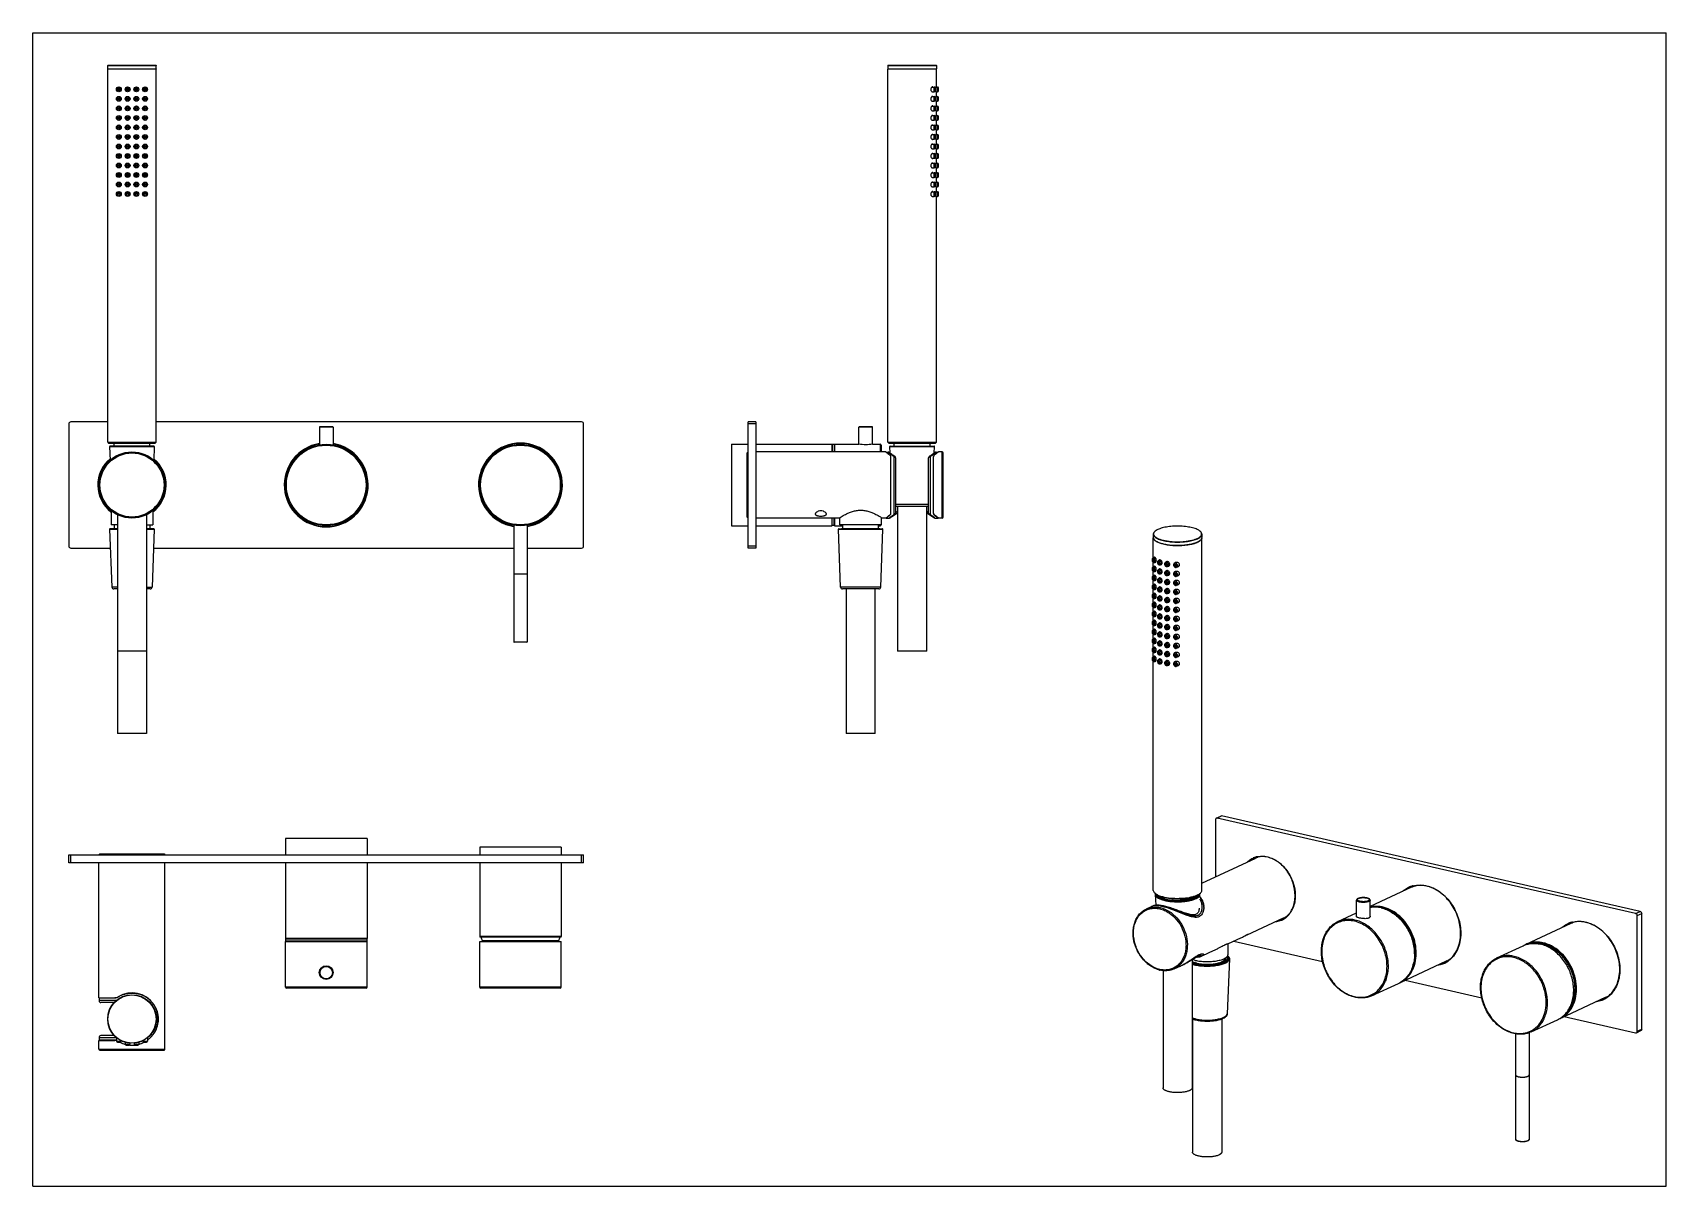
# Model space of a CAD drawing. Header units: millimetres. Extents: x 0 to 841, y 0 to 594.
import ezdxf

# ---------------------------------------------------------------- set-up
doc = ezdxf.new("R2010")
doc.units = ezdxf.units.MM
doc.header["$LTSCALE"] = 46.255
doc.layers.get('0').update_dxf_attribs({"linetype": 'CONTINUOUS'})
doc.layers.add('00_COMPONENTI', color=7, linetype='CONTINUOUS')

msp = doc.modelspace()

# ---------------------------------------------------------------- linework, layer by layer
at = {"color": 7, "linetype": 'Continuous'}
for p, q in [((0, 0), (0, 594)), ((0, 594), (841, 594)), ((841, 0), (841, 594)), ((0, 0), (841, 0))]:
    msp.add_line(p, q, dxfattribs=at)
at = {"layer": '00_COMPONENTI', "color": 7, "linetype": 'Continuous'}
for p, q in [((38.72, 577.21), (38.62, 577.11)), ((38.62, 575.31), (38.62, 577.11)), ((38.62, 577.11), (63.62, 577.11)), ((38.62, 575.31), (38.72, 575.21)), ((38.62, 575.31), (63.62, 575.31)), ((38.62, 383.11), (38.62, 575.21)), ((63.62, 575.21), (38.62, 575.21)), ((38.72, 577.21), (63.52, 577.21)), ((63.52, 577.21), (63.62, 577.11)), ((63.62, 575.31), (63.52, 575.21)), ((63.62, 575.31), (63.62, 577.11)), ((63.62, 383.11), (63.62, 575.21)), ((440.35, 577.21), (440.25, 577.11)), ((440.25, 577.11), (440.25, 575.31)), ((440.25, 577.11), (465.25, 577.11)), ((440.35, 575.21), (440.25, 575.31)), ((440.25, 575.31), (465.25, 575.31)), ((440.25, 383.11), (440.25, 575.21)), ((465.25, 575.21), (440.25, 575.21)), ((440.35, 577.21), (465.15, 577.21)), ((465.15, 577.21), (465.25, 577.11)), ((465.15, 575.21), (465.25, 575.31)), ((465.25, 577.11), (465.25, 575.31)), ((465.25, 566.01), (465.25, 575.21)), ((463.05, 566.01), (464.17, 566.01)), ((463.05, 563.61), (464.17, 563.61)), ((464.67, 564.11), (464.67, 565.51)), ((464.97, 566.01), (465.76, 566.01)), ((464.97, 563.61), (465.76, 563.61)), ((465.25, 561.11), (465.25, 563.61)), ((466.26, 564.11), (466.26, 565.51)), ((463.05, 561.11), (464.17, 561.11)), ((463.05, 558.71), (464.17, 558.71)), ((463.05, 556.21), (464.17, 556.21)), ((464.67, 559.21), (464.67, 560.61)), ((464.67, 554.31), (464.67, 555.71)), ((464.97, 561.11), (465.76, 561.11)), ((464.97, 558.71), (465.76, 558.71)), ((464.97, 556.21), (465.76, 556.21)), ((465.25, 556.21), (465.25, 558.71)), ((466.26, 559.21), (466.26, 560.61)), ((466.26, 554.31), (466.26, 555.71)), ((463.05, 553.81), (464.17, 553.81)), ((463.05, 551.31), (464.17, 551.31)), ((463.05, 548.91), (464.17, 548.91)), ((464.67, 549.41), (464.67, 550.81)), ((464.97, 553.81), (465.76, 553.81)), ((464.97, 551.31), (465.76, 551.31)), ((464.97, 548.91), (465.76, 548.91)), ((465.25, 551.31), (465.25, 553.81)), ((465.25, 546.41), (465.25, 548.91)), ((466.26, 549.41), (466.26, 550.81)), ((463.05, 546.41), (464.17, 546.41)), ((463.05, 544.01), (464.17, 544.01)), ((463.05, 541.51), (464.17, 541.51)), ((463.05, 539.11), (464.17, 539.11)), ((464.67, 544.51), (464.67, 545.91)), ((464.67, 539.61), (464.67, 541.01)), ((464.97, 546.41), (465.76, 546.41)), ((464.97, 544.01), (465.76, 544.01)), ((464.97, 541.51), (465.76, 541.51)), ((464.97, 539.11), (465.76, 539.11)), ((465.25, 541.51), (465.25, 544.01)), ((465.25, 536.61), (465.25, 539.11)), ((466.26, 544.51), (466.26, 545.91)), ((466.26, 539.61), (466.26, 541.01)), ((463.05, 536.61), (464.17, 536.61)), ((463.05, 534.21), (464.17, 534.21)), ((463.05, 531.71), (464.17, 531.71)), ((464.67, 534.71), (464.67, 536.11)), ((464.67, 529.81), (464.67, 531.21)), ((464.97, 536.61), (465.76, 536.61)), ((464.97, 534.21), (465.76, 534.21)), ((464.97, 531.71), (465.76, 531.71)), ((465.25, 531.71), (465.25, 534.21)), ((466.26, 534.71), (466.26, 536.11)), ((466.26, 529.81), (466.26, 531.21)), ((463.05, 529.31), (464.17, 529.31)), ((463.05, 526.81), (464.17, 526.81)), ((463.05, 524.41), (464.17, 524.41)), ((463.05, 521.91), (464.17, 521.91)), ((464.67, 524.91), (464.67, 526.31)), ((464.97, 529.31), (465.76, 529.31)), ((464.97, 526.81), (465.76, 526.81)), ((464.97, 524.41), (465.76, 524.41)), ((464.97, 521.91), (465.76, 521.91)), ((465.25, 526.81), (465.25, 529.31)), ((465.25, 521.91), (465.25, 524.41)), ((466.26, 524.91), (466.26, 526.31)), ((463.05, 519.51), (464.17, 519.51)), ((463.05, 517.01), (464.17, 517.01)), ((463.05, 514.61), (464.17, 514.61)), ((464.67, 520.01), (464.67, 521.41)), ((464.67, 515.11), (464.67, 516.51)), ((464.97, 519.51), (465.76, 519.51)), ((464.97, 517.01), (465.76, 517.01)), ((464.97, 514.61), (465.76, 514.61)), ((465.25, 517.01), (465.25, 519.51)), ((465.25, 512.11), (465.25, 514.61)), ((466.26, 520.01), (466.26, 521.41)), ((466.26, 515.11), (466.26, 516.51)), ((463.05, 512.11), (464.17, 512.11)), ((463.05, 509.71), (464.17, 509.71)), ((464.67, 510.21), (464.67, 511.61)), ((464.97, 512.11), (465.76, 512.11)), ((464.97, 509.71), (465.76, 509.71)), ((465.25, 383.11), (465.25, 509.71)), ((466.26, 510.21), (466.26, 511.61)), ((18.62, 392.6), (18.62, 329.6)), ((38.62, 393.6), (19.62, 393.6)), ((282.62, 393.6), (63.62, 393.6)), ((147.62, 390.8), (147.62, 381.81)), ((154.32, 391.1), (147.92, 391.1)), ((154.62, 390.8), (154.62, 381.81)), ((283.62, 329.6), (283.62, 392.6)), ((368.25, 328.6), (368.25, 393.6)), ((372.25, 393.6), (368.25, 393.6)), ((372.25, 393.6), (372.25, 328.6)), ((425.35, 382.1), (425.35, 390.8)), ((432.05, 391.1), (425.65, 391.1)), ((432.35, 382.1), (432.35, 390.8)), ((38.62, 383.11), (39.12, 382.61)), ((38.62, 383.11), (63.62, 383.11)), ((39.12, 382.61), (63.12, 382.61)), ((39.63, 380.9), (39.9, 373.8)), ((62.41, 381.1), (39.83, 381.1)), ((41.87, 381.1), (41.87, 382.61)), ((60.37, 381.1), (60.37, 382.61)), ((62.61, 380.9), (62.34, 373.8)), ((63.62, 383.11), (63.12, 382.61)), ((359.75, 382.1), (359.75, 340.1)), ((359.75, 382.1), (368.25, 382.1)), ((372.25, 382.1), (411.35, 382.1)), ((412.65, 382), (411.65, 382)), ((411.65, 382), (411.65, 378.1)), ((412.65, 382), (412.65, 378.1)), ((412.85, 381.05), (412.65, 381.05)), ((412.85, 382.1), (425.35, 382.1)), ((412.85, 382.1), (412.85, 378.1)), ((425.34, 382.1), (425.3, 382.1)), ((432.35, 382.1), (436.35, 382.1)), ((432.4, 382.1), (432.36, 382.1)), ((436.85, 381.6), (436.85, 378.1)), ((440.25, 383.11), (465.25, 383.11)), ((440.75, 382.61), (440.25, 383.11)), ((440.75, 382.61), (464.75, 382.61)), ((441.38, 377.55), (441.26, 380.9)), ((441.46, 381.1), (464.04, 381.1)), ((443.5, 381.1), (443.5, 382.61)), ((462, 381.1), (462, 382.61)), ((464.11, 377.55), (464.24, 380.9)), ((464.75, 382.61), (465.25, 383.11)), ((367.75, 377.6), (368.25, 378.1)), ((367.75, 344.6), (367.75, 377.6)), ((439.25, 378.1), (372.25, 378.1)), ((439.35, 378.02), (439.25, 378.1)), ((439.37, 378), (440.44, 378)), ((441.2, 377.69), (441.04, 377.81)), ((441.35, 377.58), (441.12, 377.75)), ((441.75, 346.6), (441.75, 375.6)), ((442.54, 376.72), (442.21, 376.95)), ((442.92, 376.46), (442.54, 376.72)), ((444.25, 375.03), (444.25, 346.68)), ((461.25, 346.68), (461.25, 375.03)), ((463.75, 346.6), (463.75, 375.6)), ((464.3, 377.69), (464.11, 377.55)), ((464.46, 377.81), (464.28, 377.68)), ((465.05, 378), (466.12, 378)), ((466.25, 378.1), (466.15, 378.02)), ((468.25, 378.1), (466.25, 378.1)), ((468.75, 344.6), (468.75, 377.6)), ((40.37, 347.95), (40.37, 340.6)), ((43.62, 345.89), (43.62, 233.09)), ((58.62, 345.89), (58.62, 233.09)), ((61.87, 347.94), (61.87, 340.6)), ((461.25, 350.1), (444.25, 350.1)), ((445.25, 350.1), (445.25, 275.6)), ((460.25, 275.6), (460.25, 350.1)), ((463.19, 344.82), (463.47, 344.62)), ((39.63, 338.39), (40.77, 308.56)), ((43.62, 338.59), (39.83, 338.59)), ((43.62, 340.6), (40.37, 340.6)), ((41.32, 338.6), (41.31, 338.59)), ((43.62, 338.6), (41.32, 338.6)), ((41.87, 340.6), (41.87, 338.6)), ((58.62, 340.6), (61.87, 340.6)), ((58.62, 338.6), (60.92, 338.6)), ((62.41, 338.59), (58.62, 338.59)), ((60.37, 340.6), (60.37, 338.6)), ((60.92, 338.6), (60.93, 338.59)), ((62.61, 338.39), (61.47, 308.56)), ((247.62, 340.4), (247.62, 280.4)), ((254.62, 340.4), (254.62, 280.4)), ((359.75, 340.1), (368.25, 340.1)), ((367.75, 344.6), (368.25, 344.1)), ((415.25, 344.1), (372.25, 344.1)), ((372.25, 340.1), (411.35, 340.1)), ((411.65, 340.2), (411.65, 344.1)), ((412.65, 340.2), (411.65, 340.2)), ((412.65, 340.2), (412.65, 344.1)), ((412.85, 341.15), (412.65, 341.15)), ((412.85, 344.1), (412.85, 340.1)), ((412.85, 340.1), (417, 340.1)), ((415.9, 308.56), (414.76, 338.39)), ((414.96, 338.59), (437.54, 338.59)), ((415.5, 340.6), (415.5, 344.26)), ((437, 340.6), (415.5, 340.6)), ((416.45, 338.6), (416.44, 338.59)), ((436.05, 338.6), (416.45, 338.6)), ((417, 338.6), (417, 340.6)), ((435.5, 338.6), (435.5, 340.6)), ((435.5, 340.1), (436.35, 340.1)), ((436.05, 338.6), (436.06, 338.59)), ((436.6, 308.56), (437.74, 338.39)), ((437, 340.6), (437, 344.26)), ((439.25, 344.1), (437.25, 344.1)), ((439.25, 344.1), (439.26, 344.12)), ((439.26, 344.12), (439.33, 344.17)), ((439.35, 344.1), (441, 344.1)), ((441.59, 344.3), (441.77, 344.43)), ((441.74, 344.41), (441.9, 344.53)), ((441.87, 344.5), (442.08, 344.66)), ((463.41, 344.66), (463.63, 344.5)), ((463.59, 344.53), (463.75, 344.41)), ((463.73, 344.43), (463.91, 344.3)), ((463.89, 344.31), (463.91, 344.3)), ((464.5, 344.1), (466.15, 344.1)), ((466.17, 344.17), (466.23, 344.12)), ((466.23, 344.12), (466.25, 344.1)), ((468.25, 344.1), (466.25, 344.1)), ((19.62, 328.6), (40, 328.6)), ((62.24, 328.6), (247.62, 328.6)), ((254.62, 328.6), (282.62, 328.6)), ((372.25, 328.6), (368.25, 328.6)), ((576.9, 335.78), (576.9, 334.08)), ((576.9, 323.49), (576.9, 333.98)), ((598.56, 331.31), (598.56, 331.31)), ((601.9, 335.78), (601.9, 334.08)), ((601.9, 152.35), (601.9, 333.98)), ((577.69, 323.86), (576.81, 323.45)), ((576.9, 318.86), (576.9, 321.35)), ((578.27, 321.49), (577.82, 321.28)), ((580.27, 322.51), (579.58, 322.19)), ((581.17, 320.28), (580.6, 320.01)), ((583.82, 321.6), (583.27, 321.35)), ((588.51, 321.23), (587.87, 320.93)), ((577.69, 319.23), (576.81, 318.82)), ((577.69, 314.6), (576.81, 314.19)), ((576.9, 314.23), (576.9, 316.72)), ((576.9, 309.59), (576.9, 312.08)), ((578.27, 316.85), (577.82, 316.64)), ((578.27, 312.22), (577.82, 312.01)), ((580.27, 317.88), (579.58, 317.56)), ((580.27, 313.24), (579.58, 312.92)), ((581.17, 315.65), (580.6, 315.38)), ((583.82, 316.97), (583.27, 316.72)), ((583.82, 312.34), (583.27, 312.08)), ((584.95, 319.48), (584.28, 319.17)), ((584.95, 314.85), (584.28, 314.54)), ((588.51, 316.6), (587.87, 316.3)), ((588.51, 311.96), (587.87, 311.67)), ((589.99, 319.27), (588.88, 318.76)), ((589.99, 314.64), (588.88, 314.12)), ((43.62, 307.59), (41.77, 307.59)), ((60.47, 307.59), (58.62, 307.59)), ((435.6, 307.59), (416.9, 307.59)), ((418.75, 307.59), (418.75, 233.09)), ((433.75, 233.09), (433.75, 307.59)), ((577.69, 309.96), (576.81, 309.55)), ((577.69, 305.33), (576.81, 304.92)), ((576.9, 304.96), (576.9, 307.45)), ((576.9, 300.33), (576.9, 302.82)), ((578.27, 307.59), (577.82, 307.38)), ((578.27, 302.95), (577.82, 302.75)), ((580.27, 308.61), (579.58, 308.29)), ((580.27, 303.98), (579.58, 303.66)), ((581.17, 311.02), (580.6, 310.75)), ((581.17, 306.38), (580.6, 306.11)), ((583.82, 307.71), (583.27, 307.45)), ((583.82, 303.07), (583.27, 302.82)), ((584.95, 310.22), (584.28, 309.91)), ((584.95, 305.58), (584.28, 305.27)), ((588.51, 307.33), (587.87, 307.03)), ((589.99, 310.01), (588.88, 309.49)), ((589.99, 305.37), (588.88, 304.86)), ((577.69, 300.7), (576.81, 300.29)), ((577.69, 296.06), (576.81, 295.66)), ((576.9, 295.7), (576.9, 298.18)), ((578.27, 298.32), (577.82, 298.11)), ((580.27, 299.35), (579.58, 299.02)), ((580.27, 294.71), (579.58, 294.39)), ((581.17, 301.75), (580.6, 301.48)), ((581.17, 297.12), (580.6, 296.85)), ((583.82, 298.44), (583.27, 298.18)), ((584.95, 300.95), (584.28, 300.64)), ((584.95, 296.32), (584.28, 296.01)), ((588.51, 302.7), (587.87, 302.4)), ((588.51, 298.06), (587.87, 297.77)), ((589.99, 300.74), (588.88, 300.22)), ((589.99, 296.11), (588.88, 295.59)), ((577.69, 291.43), (576.81, 291.02)), ((577.69, 286.8), (576.81, 286.39)), ((576.9, 291.06), (576.9, 293.55)), ((576.9, 286.43), (576.9, 288.92)), ((578.27, 293.69), (577.82, 293.48)), ((578.27, 289.05), (577.82, 288.85)), ((580.27, 290.08), (579.58, 289.76)), ((581.17, 292.48), (580.6, 292.21)), ((581.17, 287.85), (580.6, 287.58)), ((583.82, 293.81), (583.27, 293.55)), ((583.82, 289.17), (583.27, 288.92)), ((584.95, 291.69), (584.28, 291.37)), ((584.95, 287.05), (584.28, 286.74)), ((588.51, 293.43), (587.87, 293.13)), ((588.51, 288.8), (587.87, 288.5)), ((589.99, 291.48), (588.88, 290.96)), ((589.99, 286.84), (588.88, 286.33)), ((254.32, 280.1), (247.92, 280.1)), ((577.69, 282.16), (576.81, 281.76)), ((577.69, 277.53), (576.81, 277.12)), ((576.9, 281.8), (576.9, 284.29)), ((576.9, 277.16), (576.9, 279.65)), ((578.27, 284.42), (577.82, 284.21)), ((578.27, 279.79), (577.82, 279.58)), ((580.27, 285.45), (579.58, 285.12)), ((580.27, 280.81), (579.58, 280.49)), ((581.17, 283.22), (580.6, 282.95)), ((581.17, 278.58), (580.6, 278.32)), ((583.82, 284.54), (583.27, 284.28)), ((583.82, 279.91), (583.27, 279.65)), ((584.95, 282.42), (584.28, 282.11)), ((584.95, 277.79), (584.28, 277.48)), ((588.51, 284.17), (587.87, 283.87)), ((588.51, 279.53), (587.87, 279.24)), ((589.99, 282.21), (588.88, 281.69)), ((589.99, 277.58), (588.88, 277.06)), ((58.62, 275.6), (43.62, 275.6)), ((460.25, 275.6), (445.25, 275.6)), ((577.69, 272.9), (576.81, 272.49)), ((576.9, 272.53), (576.9, 275.02)), ((576.9, 152.35), (576.9, 270.39)), ((578.27, 275.16), (577.82, 274.95)), ((578.27, 270.52), (577.82, 270.31)), ((580.27, 276.18), (579.58, 275.86)), ((580.27, 271.55), (579.58, 271.23)), ((581.17, 273.95), (580.6, 273.68)), ((581.17, 269.32), (580.6, 269.05)), ((583.82, 275.27), (583.27, 275.02)), ((583.82, 270.64), (583.27, 270.39)), ((584.95, 273.15), (584.28, 272.84)), ((588.51, 274.9), (587.87, 274.6)), ((588.51, 270.27), (587.87, 269.97)), ((589.99, 272.94), (588.88, 272.43)), ((584.95, 268.52), (584.28, 268.21)), ((589.99, 268.31), (588.88, 267.79)), ((58.62, 233.09), (43.62, 233.09)), ((433.75, 233.09), (418.75, 233.09)), ((608.95, 188.86), (608.95, 159.38)), ((609.34, 189.58), (611.64, 190.65)), ((825.2, 140.51), (609.76, 189.62)), ((827.5, 141.57), (612.06, 190.69)), ((130.12, 179.14), (130.12, 170.64)), ((172.12, 179.14), (130.12, 179.14)), ((172.12, 179.14), (172.12, 170.64)), ((18.62, 166.64), (18.62, 170.64)), ((18.62, 170.64), (283.62, 170.64)), ((34.62, 171.14), (34.12, 170.64)), ((34.62, 171.14), (67.62, 171.14)), ((67.62, 171.14), (68.12, 170.64)), ((272.12, 174.64), (230.12, 174.64)), ((230.12, 174.64), (230.12, 170.64)), ((272.12, 174.64), (272.12, 170.64)), ((283.62, 166.64), (283.62, 170.64)), ((601.9, 156.1), (629.66, 169.01)), ((283.62, 166.64), (18.62, 166.64)), ((34.12, 97.14), (34.12, 166.64)), ((68.12, 70.64), (68.12, 166.64)), ((130.12, 166.64), (130.12, 127.54)), ((172.12, 166.64), (172.12, 127.54)), ((230.12, 166.64), (230.12, 128.64)), ((272.12, 166.64), (272.12, 128.64)), ((709.89, 153.96), (688.52, 144.03)), ((573.34, 142.82), (575.92, 144.02)), ((577.27, 144.53), (577.26, 144.53)), ((577.27, 144.53), (577.34, 144.56)), ((578.13, 150.53), (577.66, 150.95)), ((577.9, 150.2), (578.13, 144.72)), ((582.69, 144.24), (582.11, 144.37)), ((600.66, 150.53), (601.13, 150.95)), ((602.9, 143.75), (602.9, 143.72)), ((681.52, 138.76), (681.52, 147.32)), ((688.52, 138.71), (688.52, 147.32)), ((625.23, 129.45), (644, 138.18)), ((671.86, 136.28), (681.52, 140.77)), ((791.81, 135.29), (768.75, 124.57)), ((826.02, 79.81), (826.02, 139.37)), ((828.32, 80.87), (828.32, 140.44)), ((130.22, 127.24), (130.22, 126.24)), ((172.02, 127.24), (130.22, 127.24)), ((172.02, 126.24), (130.22, 126.24)), ((131.17, 126.24), (131.17, 126.04)), ((171.07, 126.24), (171.07, 126.04)), ((172.02, 127.24), (172.02, 126.24)), ((271.82, 128.34), (230.42, 128.34)), ((615.59, 124.97), (622, 127.95)), ((618.28, 126.22), (664.05, 115.78)), ((735.09, 130.31), (735.09, 130.35)), ((130.12, 102.54), (130.12, 126.04)), ((130.12, 126.04), (172.12, 126.04)), ((172.12, 102.54), (172.12, 126.04)), ((230.12, 126.04), (272.12, 126.04)), ((230.12, 102.54), (230.12, 126.04)), ((272.12, 102.54), (272.12, 126.04)), ((602.4, 118.85), (601.36, 118.36)), ((602.4, 118.85), (602.47, 118.88)), ((602.46, 118.87), (607.94, 121.41)), ((602.87, 119.28), (602.89, 119.35)), ((615.35, 124.94), (615.35, 119.22)), ((615.59, 124.98), (615.59, 124.97)), ((753.78, 117.61), (767.26, 123.87)), ((581.9, 111.09), (581.9, 50.7)), ((587.67, 111.99), (590.67, 113.38)), ((591.72, 113.88), (591.72, 113.88)), ((596.9, 116.77), (596.9, 50.7)), ((613.85, 117.45), (613.85, 117.33)), ((616.09, 117.08), (614.94, 88.88)), ((727.6, 115.88), (703.91, 104.86)), ((817.01, 111.63), (817.01, 111.68)), ((171.62, 102.04), (130.62, 102.04)), ((271.62, 102.04), (230.62, 102.04)), ((689.57, 98.2), (703.05, 104.46)), ((706.56, 106.09), (745.97, 97.11)), ((34.12, 97.14), (42.24, 97.14)), ((34.17, 97.04), (34.17, 95.64)), ((41.95, 94.64), (35.17, 94.64)), ((809.51, 97.2), (786.46, 86.48)), ((597.1, 86.06), (597.1, 17.57)), ((612.1, 86.06), (612.1, 17.57)), ((771.49, 79.52), (784.97, 85.79)), ((788.47, 87.42), (825.2, 79.05)), ((34.17, 76.64), (34.17, 75.24)), ((41.95, 77.64), (35.17, 77.64)), ((43.17, 76.49), (43.17, 74.72)), ((59.07, 76.5), (59.07, 74.72)), ((763.43, 78.56), (763.43, 24.26)), ((770.43, 79.14), (770.43, 24.26)), ((825.62, 79.09), (827.92, 80.15)), ((34.12, 70.64), (34.12, 75.14)), ((34.12, 75.14), (42.24, 75.14)), ((34.62, 70.14), (67.62, 70.14)), ((43.67, 74.22), (45.07, 74.22)), ((45.57, 74.91), (45.57, 74.72)), ((47.67, 74.12), (47.67, 73.13)), ((48.17, 72.63), (49.57, 72.63)), ((50.07, 73.68), (50.07, 73.13)), ((52.17, 73.69), (52.17, 73.13)), ((52.67, 72.63), (54.07, 72.63)), ((54.57, 74.13), (54.57, 73.13)), ((56.67, 74.91), (56.67, 74.72)), ((57.17, 74.22), (58.57, 74.22))]:
    msp.add_line(p, q, dxfattribs=at)
at = {"layer": '00_COMPONENTI', "color": 9, "linetype": 'Continuous'}
for p, q in [((464.17, 563.61), (464.17, 566.01)), ((465.76, 563.61), (465.76, 566.01)), ((464.17, 558.71), (464.17, 561.11)), ((464.17, 553.81), (464.17, 556.21)), ((465.76, 558.71), (465.76, 561.11)), ((465.76, 553.81), (465.76, 556.21)), ((464.17, 548.91), (464.17, 551.31)), ((465.76, 548.91), (465.76, 551.31)), ((464.17, 544.01), (464.17, 546.41)), ((464.17, 539.11), (464.17, 541.51)), ((465.76, 544.01), (465.76, 546.41)), ((465.76, 539.11), (465.76, 541.51)), ((464.17, 534.21), (464.17, 536.61)), ((464.17, 529.31), (464.17, 531.71)), ((465.76, 534.21), (465.76, 536.61)), ((465.76, 529.31), (465.76, 531.71)), ((464.17, 524.41), (464.17, 526.81)), ((464.17, 519.51), (464.17, 521.91)), ((465.76, 524.41), (465.76, 526.81)), ((465.76, 519.51), (465.76, 521.91)), ((464.17, 514.61), (464.17, 517.01)), ((465.76, 514.61), (465.76, 517.01)), ((464.17, 509.71), (464.17, 512.11)), ((465.76, 509.71), (465.76, 512.11)), ((154.62, 390.8), (147.62, 390.8)), ((372.25, 392.6), (368.25, 392.6)), ((432.35, 390.8), (425.35, 390.8)), ((39.63, 380.9), (62.61, 380.9)), ((411.35, 382.1), (411.35, 378.1)), ((436.35, 382.1), (436.35, 378.1)), ((441.26, 380.9), (464.24, 380.9)), ((441.85, 346.56), (441.85, 375.55)), ((442.41, 376.51), (442.43, 376.49)), ((443.25, 375.91), (443.25, 345.78)), ((462.25, 345.78), (462.25, 375.91)), ((463.65, 375.55), (463.65, 346.56)), ((468.25, 344.1), (468.25, 378.1)), ((461.25, 351.07), (444.25, 351.07)), ((39.63, 338.39), (43.62, 338.39)), ((58.62, 338.39), (62.61, 338.39)), ((411.35, 344.1), (411.35, 340.1)), ((414.76, 338.39), (437.74, 338.39)), ((436.35, 340.6), (436.35, 340.1)), ((372.25, 329.6), (368.25, 329.6)), ((247.62, 315.4), (254.62, 315.4)), ((43.62, 308.56), (40.77, 308.56)), ((58.62, 308.56), (61.47, 308.56)), ((436.6, 308.56), (415.9, 308.56)), ((247.62, 280.4), (254.62, 280.4)), ((609.76, 189.62), (612.06, 190.69)), ((19.62, 166.64), (19.62, 170.64)), ((282.62, 166.64), (282.62, 170.64)), ((577.27, 144.53), (577.26, 144.53)), ((599.31, 148.69), (599.31, 148.69)), ((594.05, 140.18), (594.09, 140.17)), ((825.2, 140.51), (827.5, 141.57)), ((826.02, 139.37), (828.32, 140.44)), ((172.12, 127.54), (130.12, 127.54)), ((272.12, 128.64), (230.12, 128.64)), ((231.41, 126.62), (270.83, 126.62)), ((172.12, 102.54), (130.12, 102.54)), ((272.12, 102.54), (230.12, 102.54)), ((34.17, 97.04), (42.33, 97.04)), ((42.95, 95.64), (34.17, 95.64)), ((34.17, 76.64), (42.95, 76.64)), ((826.02, 79.81), (828.32, 80.87)), ((34.12, 70.64), (68.12, 70.64)), ((42.33, 75.24), (34.17, 75.24)), ((43.17, 74.72), (45.57, 74.72)), ((47.67, 73.13), (50.07, 73.13)), ((52.17, 73.13), (54.57, 73.13)), ((56.67, 74.72), (59.07, 74.72))]:
    msp.add_line(p, q, dxfattribs=at)
at = {"layer": '00_COMPONENTI', "color": 2, "linetype": 'Continuous'}
for p, q in [((41.8, 338.59), (41.8, 338.6)), ((60.43, 338.59), (60.43, 338.6))]:
    msp.add_line(p, q, dxfattribs=at)
at = {"layer": '00_COMPONENTI', "color": 7, "linetype": 'Continuous'}
for points in [[(441.04, 377.81), (440.94, 377.87), (440.84, 377.92), (440.73, 377.96), (440.62, 377.99), (440.5, 378), (440.44, 378)], [(442.21, 376.95), (441.93, 377.15), (441.69, 377.33), (441.49, 377.48), (441.32, 377.6)], [(443.8, 375.87), (443.34, 376.17), (442.92, 376.46)], [(464.17, 377.6), (464.01, 377.48), (463.81, 377.33), (463.56, 377.15), (463.28, 376.95), (462.95, 376.72), (462.58, 376.46), (462.16, 376.17), (461.7, 375.87)], [(465.05, 378), (464.99, 378), (464.88, 377.99), (464.77, 377.96), (464.66, 377.92), (464.55, 377.87), (464.46, 377.81)], [(442.02, 344.62), (442.31, 344.82), (442.57, 345.01), (442.89, 345.23), (443.25, 345.48), (443.66, 345.76)], [(442.22, 344.76), (442.45, 344.92), (442.73, 345.12), (443.04, 345.34), (443.4, 345.58), (443.8, 345.85)], [(443.66, 345.76), (444.13, 346.06), (444.65, 346.39), (445.22, 346.74), (445.25, 346.76)], [(460.25, 346.76), (460.28, 346.74), (460.85, 346.39), (461.37, 346.06)], [(461.37, 346.06), (461.84, 345.76), (462.25, 345.48), (462.61, 345.23), (462.92, 345.01), (463.19, 344.82)], [(461.7, 345.85), (462.09, 345.58), (462.45, 345.34), (462.77, 345.12), (463.04, 344.92), (463.28, 344.76)], [(441, 344.1), (441.02, 344.11), (441.14, 344.12), (441.26, 344.14), (441.38, 344.18), (441.49, 344.23), (441.59, 344.3)], [(463.91, 344.3), (464.01, 344.23), (464.12, 344.18), (464.24, 344.14), (464.36, 344.12), (464.48, 344.11), (464.5, 344.1)], [(582.11, 144.37), (581.54, 144.48), (581, 144.57), (580.48, 144.65), (579.97, 144.7), (579.49, 144.74), (579.02, 144.76), (578.58, 144.75), (578.15, 144.72), (577.74, 144.66), (577.34, 144.56)], [(594.15, 140.42), (593.47, 140.64), (592.74, 140.89), (591.98, 141.16), (591.19, 141.45), (590.4, 141.75), (589.61, 142.04), (588.83, 142.32), (588.07, 142.6), (587.32, 142.86), (586.6, 143.1), (585.9, 143.33), (585.22, 143.55), (584.55, 143.75), (583.91, 143.93), (583.29, 144.09), (582.69, 144.24)], [(600.54, 143.18), (600.5, 142.72), (600.41, 142.21), (600.28, 141.76), (600.12, 141.35), (599.93, 141), (599.71, 140.69), (599.48, 140.44), (599.23, 140.23), (598.96, 140.06), (598.67, 139.93), (598.37, 139.84), (598.05, 139.78), (597.7, 139.75), (597.31, 139.75), (596.88, 139.78), (596.41, 139.84), (595.9, 139.94), (595.36, 140.07), (594.77, 140.23), (594.15, 140.42)], [(602.89, 143.77), (602.85, 144.46), (602.75, 145.15), (602.59, 145.83), (602.38, 146.49), (602.12, 147.11), (601.82, 147.69), (601.48, 148.22), (601.11, 148.71), (600.84, 149)], [(591.72, 113.88), (592.56, 114.28), (593.35, 114.7), (594.11, 115.11), (594.81, 115.52), (595.47, 115.9), (596.08, 116.27), (596.65, 116.62), (597.17, 116.93), (597.65, 117.22), (598.09, 117.48), (598.49, 117.7), (598.84, 117.89), (599.17, 118.06), (599.46, 118.2), (599.73, 118.32), (599.97, 118.42), (600.17, 118.49), (600.34, 118.54), (600.47, 118.58), (600.58, 118.6), (600.66, 118.61), (600.72, 118.62), (600.76, 118.62), (600.78, 118.62), (600.78, 118.62)], [(599.21, 118.08), (599.5, 118.07), (599.81, 118.08), (600.08, 118.09), (600.33, 118.11), (600.55, 118.14), (600.75, 118.17), (600.93, 118.21), (601.09, 118.26), (601.24, 118.31), (601.36, 118.36)], [(602.47, 118.88), (602.66, 119), (602.8, 119.14), (602.87, 119.28)]]:
    msp.add_lwpolyline(points, dxfattribs=at)
for centre, radius in [((44.37, 564.81), 1.25), ((44.37, 564.81), 1.2), ((44.37, 564.81), 0.5), ((48.87, 564.81), 1.25), ((48.87, 564.81), 1.2), ((48.87, 564.81), 0.5), ((53.37, 564.81), 1.25), ((53.37, 564.81), 1.2), ((53.37, 564.81), 0.5), ((57.87, 564.81), 1.25), ((57.87, 564.81), 1.2), ((57.87, 564.81), 0.5), ((44.37, 559.91), 1.25), ((44.37, 555.01), 1.25), ((44.37, 559.91), 1.2), ((44.37, 555.01), 1.2), ((44.37, 559.91), 0.5), ((44.37, 555.01), 0.5), ((48.87, 559.91), 1.25), ((48.87, 555.01), 1.25), ((48.87, 559.91), 1.2), ((48.87, 555.01), 1.2), ((48.87, 559.91), 0.5), ((48.87, 555.01), 0.5), ((53.37, 559.91), 1.25), ((53.37, 555.01), 1.25), ((53.37, 559.91), 1.2), ((53.37, 555.01), 1.2), ((53.37, 559.91), 0.5), ((53.37, 555.01), 0.5), ((57.87, 559.91), 1.25), ((57.87, 555.01), 1.25), ((57.87, 559.91), 1.2), ((57.87, 555.01), 1.2), ((57.87, 559.91), 0.5), ((57.87, 555.01), 0.5), ((44.37, 550.11), 1.25), ((44.37, 550.11), 1.2), ((44.37, 550.11), 0.5), ((48.87, 550.11), 1.25), ((48.87, 550.11), 1.2), ((48.87, 550.11), 0.5), ((53.37, 550.11), 1.25), ((53.37, 550.11), 1.2), ((53.37, 550.11), 0.5), ((57.87, 550.11), 1.25), ((57.87, 550.11), 1.2), ((57.87, 550.11), 0.5), ((44.37, 545.21), 1.25), ((44.37, 540.31), 1.25), ((44.37, 545.21), 1.2), ((44.37, 540.31), 1.2), ((44.37, 545.21), 0.5), ((44.37, 540.31), 0.5), ((48.87, 545.21), 1.25), ((48.87, 540.31), 1.25), ((48.87, 545.21), 1.2), ((48.87, 540.31), 1.2), ((48.87, 545.21), 0.5), ((48.87, 540.31), 0.5), ((53.37, 545.21), 1.25), ((53.37, 540.31), 1.25), ((53.37, 545.21), 1.2), ((53.37, 540.31), 1.2), ((53.37, 545.21), 0.5), ((53.37, 540.31), 0.5), ((57.87, 545.21), 1.25), ((57.87, 540.31), 1.25), ((57.87, 545.21), 1.2), ((57.87, 540.31), 1.2), ((57.87, 545.21), 0.5), ((57.87, 540.31), 0.5), ((44.37, 535.41), 1.25), ((44.37, 530.51), 1.25), ((44.37, 535.41), 1.2), ((44.37, 530.51), 1.2), ((44.37, 535.41), 0.5), ((44.37, 530.51), 0.5), ((48.87, 535.41), 1.25), ((48.87, 530.51), 1.25), ((48.87, 535.41), 1.2), ((48.87, 530.51), 1.2), ((48.87, 535.41), 0.5), ((48.87, 530.51), 0.5), ((53.37, 535.41), 1.25), ((53.37, 530.51), 1.25), ((53.37, 535.41), 1.2), ((53.37, 530.51), 1.2), ((53.37, 535.41), 0.5), ((53.37, 530.51), 0.5), ((57.87, 535.41), 1.25), ((57.87, 530.51), 1.25), ((57.87, 535.41), 1.2), ((57.87, 530.51), 1.2), ((57.87, 535.41), 0.5), ((57.87, 530.51), 0.5), ((44.37, 525.61), 1.25), ((44.37, 520.71), 1.25), ((44.37, 525.61), 1.2), ((44.37, 520.71), 1.2), ((44.37, 525.61), 0.5), ((48.87, 525.61), 1.25), ((48.87, 520.71), 1.25), ((48.87, 525.61), 1.2), ((48.87, 520.71), 1.2), ((48.87, 525.61), 0.5), ((53.37, 525.61), 1.25), ((53.37, 520.71), 1.25), ((53.37, 525.61), 1.2), ((53.37, 520.71), 1.2), ((53.37, 525.61), 0.5), ((57.87, 525.61), 1.25), ((57.87, 520.71), 1.25), ((57.87, 525.61), 1.2), ((57.87, 520.71), 1.2), ((57.87, 525.61), 0.5), ((44.37, 515.81), 1.25), ((44.37, 515.81), 1.2), ((44.37, 520.71), 0.5), ((44.37, 515.81), 0.5), ((48.87, 515.81), 1.25), ((48.87, 515.81), 1.2), ((48.87, 520.71), 0.5), ((48.87, 515.81), 0.5), ((53.37, 515.81), 1.25), ((53.37, 515.81), 1.2), ((53.37, 520.71), 0.5), ((53.37, 515.81), 0.5), ((57.87, 515.81), 1.25), ((57.87, 515.81), 1.2), ((57.87, 520.71), 0.5), ((57.87, 515.81), 0.5), ((44.37, 510.91), 1.25), ((44.37, 510.91), 1.2), ((44.37, 510.91), 0.5), ((48.87, 510.91), 1.25), ((48.87, 510.91), 1.2), ((48.87, 510.91), 0.5), ((53.37, 510.91), 1.25), ((53.37, 510.91), 1.2), ((53.37, 510.91), 0.5), ((57.87, 510.91), 1.25), ((57.87, 510.91), 1.2), ((57.87, 510.91), 0.5), ((151.12, 361.1), 21), ((251.12, 361.1), 21), ((51.12, 361.1), 17), ((151.12, 110.04), 3.55), ((151.12, 110.04), 3.5), ((51.12, 86.14), 12.5), ((51.12, 86.14), 12.4)]:
    msp.add_circle(centre, radius, dxfattribs=at)
at = {"layer": '00_COMPONENTI', "color": 9, "linetype": 'Continuous'}
for centre, radius in [((44.37, 564.81), 0.7), ((48.87, 564.81), 0.7), ((53.37, 564.81), 0.7), ((57.87, 564.81), 0.7), ((44.37, 559.91), 0.7), ((44.37, 555.01), 0.7), ((48.87, 559.91), 0.7), ((48.87, 555.01), 0.7), ((53.37, 559.91), 0.7), ((53.37, 555.01), 0.7), ((57.87, 559.91), 0.7), ((57.87, 555.01), 0.7), ((44.37, 550.11), 0.7), ((48.87, 550.11), 0.7), ((53.37, 550.11), 0.7), ((57.87, 550.11), 0.7), ((44.37, 545.21), 0.7), ((44.37, 540.31), 0.7), ((48.87, 545.21), 0.7), ((48.87, 540.31), 0.7), ((53.37, 545.21), 0.7), ((53.37, 540.31), 0.7), ((57.87, 545.21), 0.7), ((57.87, 540.31), 0.7), ((44.37, 535.41), 0.7), ((44.37, 530.51), 0.7), ((48.87, 535.41), 0.7), ((48.87, 530.51), 0.7), ((53.37, 535.41), 0.7), ((53.37, 530.51), 0.7), ((57.87, 535.41), 0.7), ((57.87, 530.51), 0.7), ((44.37, 525.61), 0.7), ((48.87, 525.61), 0.7), ((53.37, 525.61), 0.7), ((57.87, 525.61), 0.7), ((44.37, 520.71), 0.7), ((44.37, 515.81), 0.7), ((48.87, 520.71), 0.7), ((48.87, 515.81), 0.7), ((53.37, 520.71), 0.7), ((53.37, 515.81), 0.7), ((57.87, 520.71), 0.7), ((57.87, 515.81), 0.7), ((44.37, 510.91), 0.7), ((48.87, 510.91), 0.7), ((53.37, 510.91), 0.7), ((57.87, 510.91), 0.7), ((151.12, 361.1), 20.5), ((251.12, 361.1), 20.5), ((51.12, 361.1), 16.5), ((151.12, 110.04), 3.2)]:
    msp.add_circle(centre, radius, dxfattribs=at)
at = {"layer": '00_COMPONENTI', "color": 7, "linetype": 'Continuous'}
for centre, radius, start, end in [((44.37, 563.91), 1.1, 63.80842, 116.27102), ((48.87, 563.91), 1.1, 63.41656, 116.61102), ((53.37, 563.91), 1.1, 63.40427, 116.58905), ((57.87, 563.91), 1.1, 63.72502, 116.1879), ((464.17, 565.51), 0.5, 0, 90), ((464.17, 564.11), 0.5, 270, 360), ((465.76, 565.51), 0.5, 0, 90), ((465.76, 564.11), 0.5, 270, 360), ((44.37, 559.01), 1.1, 63.80842, 116.27102), ((44.37, 554.11), 1.1, 63.80842, 116.27102), ((48.87, 559.01), 1.1, 63.41656, 116.61102), ((48.87, 554.11), 1.1, 63.41656, 116.61102), ((53.37, 559.01), 1.1, 63.40427, 116.58905), ((53.37, 554.11), 1.1, 63.40427, 116.58905), ((57.87, 559.01), 1.1, 63.72502, 116.1879), ((57.87, 554.11), 1.1, 63.72502, 116.1879), ((464.17, 560.61), 0.5, 0, 90), ((464.17, 559.21), 0.5, 270, 360), ((464.17, 555.71), 0.5, 0, 90), ((465.76, 560.61), 0.5, 0, 90), ((465.76, 559.21), 0.5, 270, 360), ((465.76, 555.71), 0.5, 0, 90), ((44.37, 549.21), 1.1, 63.80842, 116.27102), ((48.87, 549.21), 1.1, 63.41656, 116.61102), ((53.37, 549.21), 1.1, 63.40427, 116.58905), ((57.87, 549.21), 1.1, 63.72502, 116.1879), ((464.17, 554.31), 0.5, 270, 360), ((464.17, 550.81), 0.5, 0, 90), ((464.17, 549.41), 0.5, 270, 360), ((465.76, 554.31), 0.5, 270, 360), ((465.76, 550.81), 0.5, 0, 90), ((465.76, 549.41), 0.5, 270, 360), ((44.37, 544.31), 1.1, 63.80842, 116.27102), ((44.37, 539.41), 1.1, 63.80842, 116.27102), ((48.87, 544.31), 1.1, 63.41656, 116.61102), ((48.87, 539.41), 1.1, 63.41656, 116.61102), ((53.37, 544.31), 1.1, 63.40427, 116.58905), ((53.37, 539.41), 1.1, 63.40427, 116.58905), ((57.87, 544.31), 1.1, 63.72502, 116.1879), ((57.87, 539.41), 1.1, 63.72502, 116.1879), ((464.17, 545.91), 0.5, 0, 90), ((464.17, 544.51), 0.5, 270, 360), ((464.17, 541.01), 0.5, 0, 90), ((464.17, 539.61), 0.5, 270, 360), ((465.76, 545.91), 0.5, 0, 90), ((465.76, 544.51), 0.5, 270, 360), ((465.76, 541.01), 0.5, 0, 90), ((465.76, 539.61), 0.5, 270, 360), ((44.37, 534.51), 1.1, 63.80842, 116.27102), ((44.37, 529.61), 1.1, 63.80842, 116.27102), ((48.87, 534.51), 1.1, 63.41656, 116.61102), ((48.87, 529.61), 1.1, 63.41656, 116.61102), ((53.37, 534.51), 1.1, 63.40427, 116.58905), ((53.37, 529.61), 1.1, 63.40427, 116.58905), ((57.87, 534.51), 1.1, 63.72502, 116.1879), ((57.87, 529.61), 1.1, 63.72502, 116.1879), ((464.17, 536.11), 0.5, 0, 90), ((464.17, 534.71), 0.5, 270, 360), ((464.17, 531.21), 0.5, 0, 90), ((465.76, 536.11), 0.5, 0, 90), ((465.76, 534.71), 0.5, 270, 360), ((465.76, 531.21), 0.5, 0, 90), ((44.37, 524.71), 1.1, 63.80842, 116.27102), ((48.87, 524.71), 1.1, 63.41656, 116.61102), ((53.37, 524.71), 1.1, 63.40427, 116.58905), ((57.87, 524.71), 1.1, 63.72502, 116.1879), ((464.17, 529.81), 0.5, 270, 360), ((464.17, 526.31), 0.5, 0, 90), ((464.17, 524.91), 0.5, 270, 360), ((464.17, 521.41), 0.5, 0, 90), ((465.76, 529.81), 0.5, 270, 360), ((465.76, 526.31), 0.5, 0, 90), ((465.76, 524.91), 0.5, 270, 360), ((465.76, 521.41), 0.5, 0, 90), ((44.37, 519.81), 1.1, 63.80842, 116.27102), ((44.37, 514.91), 1.1, 63.80842, 116.27102), ((48.87, 519.81), 1.1, 63.41656, 116.61102), ((48.87, 514.91), 1.1, 63.41656, 116.61102), ((53.37, 519.81), 1.1, 63.40427, 116.58905), ((53.37, 514.91), 1.1, 63.40427, 116.58905), ((57.87, 519.81), 1.1, 63.72502, 116.1879), ((57.87, 514.91), 1.1, 63.72502, 116.1879), ((464.17, 520.01), 0.5, 270, 360), ((464.17, 516.51), 0.5, 0, 90), ((464.17, 515.11), 0.5, 270, 360), ((465.76, 520.01), 0.5, 270, 360), ((465.76, 516.51), 0.5, 0, 90), ((465.76, 515.11), 0.5, 270, 360), ((44.37, 510.01), 1.1, 63.80842, 116.27102), ((48.87, 510.01), 1.1, 63.41656, 116.61102), ((53.37, 510.01), 1.1, 63.40427, 116.58905), ((57.87, 510.01), 1.1, 63.72502, 116.1879), ((464.17, 511.61), 0.5, 0, 90), ((464.17, 510.21), 0.5, 270, 360), ((465.76, 511.61), 0.5, 0, 90), ((465.76, 510.21), 0.5, 270, 360), ((19.62, 392.6), 1, 90, 180), ((147.92, 390.8), 0.3, 90, 180), ((154.32, 390.8), 0.3, 0, 90), ((282.62, 392.6), 1, 0, 90), ((425.65, 390.8), 0.3, 90, 180), ((432.05, 390.8), 0.3, 0, 90), ((39.83, 380.9), 0.2, 90, 182.19247), ((62.41, 380.9), 0.2, 357.80753, 90), ((151.12, 361.1), 21.4, 99.43129, 80.56871), ((251.12, 361.1), 21.4, 279.43129, 260.56871), ((411.35, 381.8), 0.3, 0, 90), ((436.35, 381.6), 0.5, 0, 90), ((441.46, 380.9), 0.2, 90, 182.19247), ((464.04, 380.9), 0.2, 357.80753, 90), ((51.12, 361.1), 17.4, 130.35946, 231.64082), ((51.12, 361.1), 17.4, 308.35918, 49.64054), ((488.03, 439.36), 78.31, 231.56416, 233.3034), ((443.25, 375.03), 1, 0.00003, 56.78603), ((462.25, 375.03), 1, 123.21396, 179.99997), ((468.25, 377.6), 0.5, 0, 90), ((443.25, 346.68), 1, 303.46188, 360), ((462.25, 346.68), 1, 180, 236.53812), ((417.36, 282.7), 78.49, 51.5468, 53.30202), ((39.83, 338.39), 0.2, 90, 182.19247), ((62.41, 338.39), 0.2, 357.80753, 90), ((411.35, 340.4), 0.3, 270, 360), ((414.96, 338.39), 0.2, 90, 182.19247), ((436.35, 340.6), 0.5, 270, 360), ((437.54, 338.39), 0.2, 357.80753, 90), ((439.35, 344.2), 0.1, 227.77376, 270), ((466.15, 344.2), 0.1, 270, 312.22633), ((468.25, 344.6), 0.5, 270, 360), ((580.12, 334.59), 3.57, 131.58743, 133.65933), ((598.71, 334.64), 3.51, 46.22484, 48.43198), ((19.62, 329.6), 1, 180, 270), ((282.62, 329.6), 1, 270, 360), ((578.22, 334.08), 1.33, 180.00066, 181.63743), ((578.23, 333.98), 1.34, 180.02218, 187.98856), ((579.68, 334.9), 3.08, 221.53271, 226.24071), ((579.97, 335.19), 3.48, 226.17164, 227.39841), ((580.14, 335.38), 3.74, 227.40723, 229.33221), ((580.25, 335.59), 3.9, 228.41699, 230.12123), ((593.83, 344.52), 14.07, 289.35509, 289.65557), ((594.04, 344.09), 13.64, 289.19047, 290.9338), ((594.03, 344.24), 13.7, 289.3484, 290.93659), ((594.1, 343.74), 13.25, 289.64738, 291.38962), ((594.46, 343.09), 12.47, 290.95649, 291.90989), ((594.63, 342.55), 11.99, 290.93082, 292.83137), ((594.57, 342.55), 11.97, 291.41412, 292.39672), ((594.94, 341.89), 11.17, 291.90111, 294.31501), ((595.06, 341.36), 10.69, 292.38737, 294.8792), ((595.18, 341.25), 10.58, 292.83613, 294.53562), ((595.47, 340.71), 9.88, 294.36687, 294.93463), ((595.59, 340.19), 9.39, 294.93385, 295.63824), ((595.48, 340.58), 9.84, 294.55136, 294.93568), ((598.47, 335.68), 4.01, 309.88111, 310.43191), ((598.58, 335.56), 3.85, 310.4278, 311.59023), ((598.65, 335.38), 3.74, 310.66697, 312.58487), ((600.54, 334.08), 1.36, 348.75352, 358.25635), ((600.56, 333.98), 1.34, 351.55863, 359.97388), ((600.57, 334.08), 1.33, 358.3088, 0.00027), ((576.95, 322.41), 0.301, 117.70274, 119.81592), ((576.94, 322.41), 0.299, 114.95715, 117.70291), ((576.94, 322.42), 0.298, 109.93793, 114.95022), ((577.11, 322.05), 0.299, 290.09838, 291.93124), ((577.11, 322.05), 0.297, 291.93237, 294.95499), ((577.11, 322.05), 0.298, 294.9559, 296.49399), ((577.11, 322.05), 0.3, 296.49687, 300.00231), ((579.72, 321.15), 0.3, 117.02992, 119.17606), ((579.72, 321.15), 0.299, 114.95635, 117.02952), ((579.72, 321.15), 0.298, 111.10598, 114.95349), ((580.33, 321.92), 0.616, 133.35317, 138.84752), ((579.89, 320.78), 0.298, 290.74331, 293.23922), ((579.89, 320.79), 0.299, 294.95917, 298.83145), ((579.89, 320.78), 0.297, 293.24156, 294.95584), ((580.28, 321.92), 0.589, 90.47856, 93.50097), ((580.71, 320.69), 0.611, 271.60994, 287.79869), ((580.71, 320.69), 0.612, 287.89146, 294.9469), ((583.41, 320.31), 0.3, 117.02992, 119.17606), ((583.4, 320.31), 0.299, 114.95635, 117.02952), ((583.4, 320.31), 0.298, 111.10598, 114.95349), ((583.97, 320.76), 0.875, 117.55082, 134.39265), ((583.98, 320.75), 0.887, 114.93434, 117.51606), ((583.57, 319.94), 0.298, 290.74331, 293.23922), ((583.57, 319.94), 0.297, 293.24156, 294.95584), ((583.57, 319.95), 0.299, 294.95917, 298.83145), ((584.01, 320.65), 0.994, 96.482, 103.70432), ((584.43, 320.98), 0.876, 131.6273, 134.38099), ((588, 319.89), 0.301, 117.70274, 119.81592), ((588, 319.89), 0.299, 114.95715, 117.70291), ((588, 319.89), 0.298, 109.93793, 114.95022), ((588.77, 319.77), 1.48, 112.02089, 114.92903), ((589.19, 320.19), 1.28, 126.53891, 129.95679), ((588.83, 319.56), 1.7, 102.39424, 103.74743), ((588.84, 319.54), 1.73, 101.14254, 102.39443), ((588.86, 319.44), 1.82, 93.22337, 101.08247), ((576.95, 317.78), 0.301, 117.70274, 119.81592), ((576.95, 313.15), 0.301, 117.70274, 119.81592), ((576.94, 317.78), 0.299, 114.95715, 117.70291), ((576.94, 313.15), 0.299, 114.95715, 117.70291), ((576.94, 317.78), 0.298, 109.93793, 114.95022), ((576.94, 313.15), 0.298, 109.93793, 114.95022), ((577.11, 317.42), 0.299, 290.09838, 291.93124), ((577.11, 312.78), 0.299, 290.09838, 291.93124), ((577.11, 317.42), 0.297, 291.93237, 294.95499), ((577.11, 312.78), 0.297, 291.93237, 294.95499), ((577.11, 317.42), 0.298, 294.9559, 296.49399), ((577.11, 312.78), 0.298, 294.9559, 296.49399), ((577.11, 317.42), 0.3, 296.49687, 300.00231), ((577.11, 312.79), 0.3, 296.49687, 300.00231), ((579.72, 316.52), 0.3, 117.02992, 119.17606), ((579.72, 311.88), 0.3, 117.02992, 119.17606), ((579.72, 316.52), 0.299, 114.95635, 117.02952), ((579.72, 311.88), 0.299, 114.95635, 117.02952), ((579.72, 316.52), 0.298, 111.10598, 114.95349), ((579.72, 311.89), 0.298, 111.10598, 114.95349), ((580.33, 317.28), 0.616, 133.35317, 138.84752), ((580.33, 312.65), 0.616, 133.35317, 138.84752), ((579.89, 316.15), 0.298, 290.74331, 293.23922), ((579.89, 311.52), 0.298, 290.74331, 293.23922), ((579.89, 316.15), 0.299, 294.95917, 298.83145), ((579.89, 316.15), 0.297, 293.24156, 294.95584), ((579.89, 311.52), 0.299, 294.95917, 298.83145), ((579.89, 311.52), 0.297, 293.24156, 294.95584), ((580.28, 317.29), 0.589, 90.47856, 93.50097), ((580.28, 312.66), 0.589, 90.47856, 93.50097), ((580.71, 316.05), 0.611, 271.60994, 287.79869), ((580.71, 316.05), 0.612, 287.89146, 294.9469), ((583.41, 315.68), 0.3, 117.02992, 119.17606), ((583.41, 311.04), 0.3, 117.02992, 119.17606), ((583.4, 315.68), 0.299, 114.95635, 117.02952), ((583.4, 311.04), 0.299, 114.95635, 117.02952), ((583.4, 315.68), 0.298, 111.10598, 114.95349), ((583.4, 311.04), 0.298, 111.10598, 114.95349), ((583.97, 316.13), 0.875, 117.55082, 134.39265), ((583.97, 311.5), 0.875, 117.55082, 134.39265), ((583.98, 316.12), 0.887, 114.93434, 117.51606), ((583.98, 311.49), 0.887, 114.93434, 117.51606), ((583.57, 315.31), 0.298, 290.74331, 293.23922), ((583.57, 315.31), 0.297, 293.24156, 294.95584), ((583.57, 315.31), 0.299, 294.95917, 298.83145), ((584.01, 316.02), 0.994, 96.482, 103.70432), ((584.01, 311.39), 0.994, 96.482, 103.70432), ((584.43, 316.35), 0.876, 131.6273, 134.38099), ((584.43, 311.71), 0.876, 131.6273, 134.38099), ((584.35, 320.31), 1.05, 277.14856, 282.0514), ((584.35, 315.68), 1.05, 277.14856, 282.0514), ((584.35, 320.29), 1.04, 282.05185, 294.88993), ((584.35, 315.66), 1.04, 282.05185, 294.88993), ((584.36, 320.28), 1.02, 294.93551, 303.22309), ((584.36, 315.64), 1.02, 294.93551, 303.22309), ((584.37, 320.27), 1.01, 303.23997, 312.99343), ((584.37, 315.64), 1.01, 303.23997, 312.99343), ((584.81, 320.55), 1.08, 277.06586, 280.49989), ((584.81, 315.92), 1.08, 277.06586, 280.49989), ((588, 315.26), 0.301, 117.70274, 119.81592), ((588, 315.26), 0.299, 114.95715, 117.70291), ((588, 315.26), 0.298, 109.93793, 114.95022), ((588.77, 315.14), 1.48, 112.02089, 114.92903), ((588.77, 310.51), 1.48, 112.02089, 114.92903), ((588.17, 319.53), 0.299, 290.09838, 291.93124), ((588.17, 314.9), 0.299, 290.09838, 291.93124), ((588.17, 319.53), 0.297, 291.93237, 294.95499), ((588.17, 314.89), 0.297, 291.93237, 294.95499), ((588.17, 319.53), 0.298, 294.9559, 296.49399), ((588.17, 314.9), 0.298, 294.9559, 296.49399), ((588.17, 319.53), 0.3, 296.49687, 300.00231), ((588.17, 314.9), 0.3, 296.49687, 300.00231), ((589.19, 315.56), 1.28, 126.53891, 129.95679), ((589.19, 310.92), 1.28, 126.53891, 129.95679), ((588.83, 314.93), 1.7, 102.39424, 103.74743), ((588.83, 310.3), 1.7, 102.39424, 103.74743), ((588.84, 314.9), 1.73, 101.14254, 102.39443), ((588.84, 310.27), 1.73, 101.14254, 102.39443), ((588.86, 314.81), 1.82, 93.22337, 101.08247), ((588.86, 310.18), 1.82, 93.22337, 101.08247), ((588.98, 320.57), 1.65, 294.87733, 303.66523), ((588.98, 315.93), 1.65, 294.87733, 303.66523), ((589.44, 321.11), 1.95, 282.53974, 284.93058), ((589.44, 316.48), 1.95, 282.53974, 284.93058), ((589.03, 320.49), 1.56, 303.73212, 305.58234), ((589.03, 315.86), 1.56, 303.73212, 305.58234), ((589.05, 320.45), 1.51, 305.57606, 308.60224), ((589.05, 315.82), 1.51, 305.57606, 308.60224), ((41.77, 308.59), 1, 182.19247, 270), ((60.47, 308.59), 1, 270, 357.80753), ((416.9, 308.59), 1, 182.19247, 270), ((435.6, 308.59), 1, 270, 357.80753), ((576.95, 308.51), 0.301, 117.70274, 119.81592), ((576.95, 303.88), 0.301, 117.70274, 119.81592), ((576.94, 308.52), 0.299, 114.95715, 117.70291), ((576.94, 303.88), 0.299, 114.95715, 117.70291), ((576.94, 308.52), 0.298, 109.93793, 114.95022), ((576.94, 303.88), 0.298, 109.93793, 114.95022), ((577.11, 308.15), 0.299, 290.09838, 291.93124), ((577.11, 303.52), 0.299, 290.09838, 291.93124), ((577.11, 308.15), 0.297, 291.93237, 294.95499), ((577.11, 303.52), 0.297, 291.93237, 294.95499), ((577.11, 308.15), 0.298, 294.9559, 296.49399), ((577.11, 303.52), 0.298, 294.9559, 296.49399), ((577.11, 308.15), 0.3, 296.49687, 300.00231), ((577.11, 303.52), 0.3, 296.49687, 300.00231), ((579.72, 307.25), 0.3, 117.02992, 119.17606), ((579.72, 302.62), 0.3, 117.02992, 119.17606), ((579.72, 307.25), 0.299, 114.95635, 117.02952), ((579.72, 302.62), 0.299, 114.95635, 117.02952), ((579.72, 307.25), 0.298, 111.10598, 114.95349), ((579.72, 302.62), 0.298, 111.10598, 114.95349), ((580.33, 308.02), 0.616, 133.35317, 138.84752), ((580.33, 303.38), 0.616, 133.35317, 138.84752), ((579.89, 306.89), 0.298, 290.74331, 293.23922), ((579.89, 306.89), 0.299, 294.95917, 298.83145), ((579.89, 306.88), 0.297, 293.24156, 294.95584), ((580.28, 308.02), 0.589, 90.47856, 93.50097), ((580.28, 303.39), 0.589, 90.47856, 93.50097), ((580.71, 311.42), 0.611, 271.60994, 287.79869), ((580.71, 306.79), 0.611, 271.60994, 287.79869), ((580.71, 311.42), 0.612, 287.89146, 294.9469), ((580.71, 306.79), 0.612, 287.89146, 294.9469), ((583.41, 306.41), 0.3, 117.02992, 119.17606), ((583.4, 306.41), 0.299, 114.95635, 117.02952), ((583.4, 306.41), 0.298, 111.10598, 114.95349), ((583.97, 306.87), 0.875, 117.55082, 134.39265), ((583.97, 302.23), 0.875, 117.55082, 134.39265), ((583.98, 306.85), 0.887, 114.93434, 117.51606), ((583.98, 302.22), 0.887, 114.93434, 117.51606), ((583.57, 310.68), 0.298, 290.74331, 293.23922), ((583.57, 306.05), 0.298, 290.74331, 293.23922), ((583.57, 310.68), 0.297, 293.24156, 294.95584), ((583.57, 306.04), 0.297, 293.24156, 294.95584), ((583.57, 310.68), 0.299, 294.95917, 298.83145), ((583.57, 306.05), 0.299, 294.95917, 298.83145), ((584.01, 306.75), 0.994, 96.482, 103.70432), ((584.01, 302.12), 0.994, 96.482, 103.70432), ((584.43, 307.08), 0.876, 131.6273, 134.38099), ((584.43, 302.45), 0.876, 131.6273, 134.38099), ((584.35, 311.04), 1.05, 277.14856, 282.0514), ((584.35, 306.41), 1.05, 277.14856, 282.0514), ((584.35, 311.03), 1.04, 282.05185, 294.88993), ((584.35, 306.39), 1.04, 282.05185, 294.88993), ((584.36, 311.01), 1.02, 294.93551, 303.22309), ((584.36, 306.38), 1.02, 294.93551, 303.22309), ((584.37, 311), 1.01, 303.23997, 312.99343), ((584.37, 306.37), 1.01, 303.23997, 312.99343), ((584.81, 311.28), 1.08, 277.06586, 280.49989), ((584.81, 306.65), 1.08, 277.06586, 280.49989), ((588, 310.63), 0.301, 117.70274, 119.81592), ((588, 305.99), 0.301, 117.70274, 119.81592), ((588, 310.63), 0.299, 114.95715, 117.70291), ((588, 305.99), 0.299, 114.95715, 117.70291), ((588, 310.63), 0.298, 109.93793, 114.95022), ((588, 306), 0.298, 109.93793, 114.95022), ((588.77, 305.87), 1.48, 112.02089, 114.92903), ((588.17, 310.26), 0.299, 290.09838, 291.93124), ((588.17, 305.63), 0.299, 290.09838, 291.93124), ((588.17, 310.26), 0.297, 291.93237, 294.95499), ((588.17, 305.63), 0.297, 291.93237, 294.95499), ((588.17, 310.26), 0.298, 294.9559, 296.49399), ((588.17, 305.63), 0.298, 294.9559, 296.49399), ((588.17, 310.26), 0.3, 296.49687, 300.00231), ((588.17, 305.63), 0.3, 296.49687, 300.00231), ((589.19, 306.29), 1.28, 126.53891, 129.95679), ((588.83, 305.66), 1.7, 102.39424, 103.74743), ((588.84, 305.64), 1.73, 101.14254, 102.39443), ((588.86, 305.54), 1.82, 93.22337, 101.08247), ((588.98, 311.3), 1.65, 294.87733, 303.66523), ((588.98, 306.67), 1.65, 294.87733, 303.66523), ((589.44, 311.84), 1.95, 282.53974, 284.93058), ((589.44, 307.21), 1.95, 282.53974, 284.93058), ((589.03, 311.22), 1.56, 303.73212, 305.58234), ((589.03, 306.59), 1.56, 303.73212, 305.58234), ((589.05, 311.18), 1.51, 305.57606, 308.60224), ((589.05, 306.55), 1.51, 305.57606, 308.60224), ((576.95, 299.25), 0.301, 117.70274, 119.81592), ((576.95, 294.61), 0.301, 117.70274, 119.81592), ((576.94, 299.25), 0.299, 114.95715, 117.70291), ((576.94, 294.62), 0.299, 114.95715, 117.70291), ((576.94, 299.25), 0.298, 109.93793, 114.95022), ((576.94, 294.62), 0.298, 109.93793, 114.95022), ((577.11, 298.88), 0.299, 290.09838, 291.93124), ((577.11, 298.88), 0.297, 291.93237, 294.95499), ((577.11, 298.88), 0.298, 294.9559, 296.49399), ((577.11, 298.89), 0.3, 296.49687, 300.00231), ((579.72, 297.98), 0.3, 117.02992, 119.17606), ((579.72, 297.99), 0.299, 114.95635, 117.02952), ((579.72, 297.99), 0.298, 111.10598, 114.95349), ((580.33, 298.75), 0.616, 133.35317, 138.84752), ((580.33, 294.12), 0.616, 133.35317, 138.84752), ((579.89, 302.25), 0.298, 290.74331, 293.23922), ((579.89, 297.62), 0.298, 290.74331, 293.23922), ((579.89, 302.25), 0.299, 294.95917, 298.83145), ((579.89, 302.25), 0.297, 293.24156, 294.95584), ((579.89, 297.62), 0.299, 294.95917, 298.83145), ((579.89, 297.62), 0.297, 293.24156, 294.95584), ((580.28, 298.76), 0.589, 90.47856, 93.50097), ((580.28, 294.12), 0.589, 90.47856, 93.50097), ((580.71, 302.15), 0.611, 271.60994, 287.79869), ((580.71, 297.52), 0.611, 271.60994, 287.79869), ((580.71, 302.15), 0.612, 287.89146, 294.9469), ((580.71, 297.52), 0.612, 287.89146, 294.9469), ((583.41, 301.78), 0.3, 117.02992, 119.17606), ((583.41, 297.14), 0.3, 117.02992, 119.17606), ((583.4, 301.78), 0.299, 114.95635, 117.02952), ((583.4, 297.14), 0.299, 114.95635, 117.02952), ((583.4, 301.78), 0.298, 111.10598, 114.95349), ((583.4, 297.15), 0.298, 111.10598, 114.95349), ((583.97, 297.6), 0.875, 117.55082, 134.39265), ((583.98, 297.59), 0.887, 114.93434, 117.51606), ((583.57, 301.41), 0.298, 290.74331, 293.23922), ((583.57, 296.78), 0.298, 290.74331, 293.23922), ((583.57, 301.41), 0.297, 293.24156, 294.95584), ((583.57, 296.78), 0.297, 293.24156, 294.95584), ((583.57, 301.41), 0.299, 294.95917, 298.83145), ((583.57, 296.78), 0.299, 294.95917, 298.83145), ((584.01, 297.49), 0.994, 96.482, 103.70432), ((584.43, 297.81), 0.876, 131.6273, 134.38099), ((584.35, 301.78), 1.05, 277.14856, 282.0514), ((584.35, 297.15), 1.05, 277.14856, 282.0514), ((584.35, 301.76), 1.04, 282.05185, 294.88993), ((584.35, 297.13), 1.04, 282.05185, 294.88993), ((584.36, 301.74), 1.02, 294.93551, 303.22309), ((584.36, 297.11), 1.02, 294.93551, 303.22309), ((584.37, 301.74), 1.01, 303.23997, 312.99343), ((584.37, 297.1), 1.01, 303.23997, 312.99343), ((584.81, 302.02), 1.08, 277.06586, 280.49989), ((584.81, 297.39), 1.08, 277.06586, 280.49989), ((588, 301.36), 0.301, 117.70274, 119.81592), ((588, 296.73), 0.301, 117.70274, 119.81592), ((588, 301.36), 0.299, 114.95715, 117.70291), ((588, 296.73), 0.299, 114.95715, 117.70291), ((588, 301.36), 0.298, 109.93793, 114.95022), ((588, 296.73), 0.298, 109.93793, 114.95022), ((588.77, 301.24), 1.48, 112.02089, 114.92903), ((588.77, 296.61), 1.48, 112.02089, 114.92903), ((588.17, 301), 0.299, 290.09838, 291.93124), ((588.17, 296.36), 0.299, 290.09838, 291.93124), ((588.17, 301), 0.297, 291.93237, 294.95499), ((588.17, 296.36), 0.297, 291.93237, 294.95499), ((588.17, 301), 0.298, 294.9559, 296.49399), ((588.17, 296.36), 0.298, 294.9559, 296.49399), ((588.17, 301), 0.3, 296.49687, 300.00231), ((588.17, 296.36), 0.3, 296.49687, 300.00231), ((589.19, 301.66), 1.28, 126.53891, 129.95679), ((589.19, 297.02), 1.28, 126.53891, 129.95679), ((588.83, 301.03), 1.7, 102.39424, 103.74743), ((588.83, 296.4), 1.7, 102.39424, 103.74743), ((588.84, 301), 1.73, 101.14254, 102.39443), ((588.84, 296.37), 1.73, 101.14254, 102.39443), ((588.86, 300.91), 1.82, 93.22337, 101.08247), ((588.86, 296.28), 1.82, 93.22337, 101.08247), ((588.98, 302.03), 1.65, 294.87733, 303.66523), ((588.98, 297.4), 1.65, 294.87733, 303.66523), ((589.44, 302.58), 1.95, 282.53974, 284.93058), ((589.44, 297.94), 1.95, 282.53974, 284.93058), ((589.03, 301.96), 1.56, 303.73212, 305.58234), ((589.03, 297.32), 1.56, 303.73212, 305.58234), ((589.05, 301.92), 1.51, 305.57606, 308.60224), ((589.05, 297.28), 1.51, 305.57606, 308.60224), ((576.95, 289.98), 0.301, 117.70274, 119.81592), ((576.94, 289.98), 0.299, 114.95715, 117.70291), ((576.94, 289.98), 0.298, 109.93793, 114.95022), ((577.11, 294.25), 0.299, 290.09838, 291.93124), ((577.11, 289.62), 0.299, 290.09838, 291.93124), ((577.11, 294.25), 0.297, 291.93237, 294.95499), ((577.11, 289.62), 0.297, 291.93237, 294.95499), ((577.11, 294.25), 0.298, 294.9559, 296.49399), ((577.11, 289.62), 0.298, 294.9559, 296.49399), ((577.11, 294.25), 0.3, 296.49687, 300.00231), ((577.11, 289.62), 0.3, 296.49687, 300.00231), ((579.72, 293.35), 0.3, 117.02992, 119.17606), ((579.72, 288.72), 0.3, 117.02992, 119.17606), ((579.72, 293.35), 0.299, 114.95635, 117.02952), ((579.72, 288.72), 0.299, 114.95635, 117.02952), ((579.72, 293.35), 0.298, 111.10598, 114.95349), ((579.72, 288.72), 0.298, 111.10598, 114.95349), ((580.33, 289.48), 0.616, 133.35317, 138.84752), ((579.89, 292.99), 0.298, 290.74331, 293.23922), ((579.89, 288.35), 0.298, 290.74331, 293.23922), ((579.89, 292.99), 0.299, 294.95917, 298.83145), ((579.89, 292.99), 0.297, 293.24156, 294.95584), ((579.89, 288.35), 0.299, 294.95917, 298.83145), ((579.89, 288.35), 0.297, 293.24156, 294.95584), ((580.28, 289.49), 0.589, 90.47856, 93.50097), ((580.71, 292.89), 0.611, 271.60994, 287.79869), ((580.71, 288.25), 0.611, 271.60994, 287.79869), ((580.71, 292.89), 0.612, 287.89146, 294.9469), ((580.71, 288.26), 0.612, 287.89146, 294.9469), ((583.41, 292.51), 0.3, 117.02992, 119.17606), ((583.41, 287.88), 0.3, 117.02992, 119.17606), ((583.4, 292.51), 0.299, 114.95635, 117.02952), ((583.4, 287.88), 0.299, 114.95635, 117.02952), ((583.4, 292.51), 0.298, 111.10598, 114.95349), ((583.4, 287.88), 0.298, 111.10598, 114.95349), ((583.97, 292.97), 0.875, 117.55082, 134.39265), ((583.97, 288.33), 0.875, 117.55082, 134.39265), ((583.98, 292.96), 0.887, 114.93434, 117.51606), ((583.98, 288.32), 0.887, 114.93434, 117.51606), ((583.57, 292.15), 0.298, 290.74331, 293.23922), ((583.57, 287.51), 0.298, 290.74331, 293.23922), ((583.57, 292.15), 0.297, 293.24156, 294.95584), ((583.57, 287.51), 0.297, 293.24156, 294.95584), ((583.57, 292.15), 0.299, 294.95917, 298.83145), ((583.57, 287.51), 0.299, 294.95917, 298.83145), ((584.01, 292.85), 0.994, 96.482, 103.70432), ((584.01, 288.22), 0.994, 96.482, 103.70432), ((584.43, 293.18), 0.876, 131.6273, 134.38099), ((584.43, 288.55), 0.876, 131.6273, 134.38099), ((584.35, 292.51), 1.05, 277.14856, 282.0514), ((584.35, 287.88), 1.05, 277.14856, 282.0514), ((584.35, 292.49), 1.04, 282.05185, 294.88993), ((584.35, 287.86), 1.04, 282.05185, 294.88993), ((584.36, 292.48), 1.02, 294.93551, 303.22309), ((584.36, 287.84), 1.02, 294.93551, 303.22309), ((584.37, 292.47), 1.01, 303.23997, 312.99343), ((584.37, 287.84), 1.01, 303.23997, 312.99343), ((584.81, 292.75), 1.08, 277.06586, 280.49989), ((584.81, 288.12), 1.08, 277.06586, 280.49989), ((588, 292.09), 0.301, 117.70274, 119.81592), ((588, 287.46), 0.301, 117.70274, 119.81592), ((588, 292.1), 0.299, 114.95715, 117.70291), ((588, 287.46), 0.299, 114.95715, 117.70291), ((588, 292.1), 0.298, 109.93793, 114.95022), ((588, 287.46), 0.298, 109.93793, 114.95022), ((588.77, 291.97), 1.48, 112.02089, 114.92903), ((588.77, 287.34), 1.48, 112.02089, 114.92903), ((588.17, 291.73), 0.299, 290.09838, 291.93124), ((588.17, 287.1), 0.299, 290.09838, 291.93124), ((588.17, 291.73), 0.297, 291.93237, 294.95499), ((588.17, 287.1), 0.297, 291.93237, 294.95499), ((588.17, 291.73), 0.298, 294.9559, 296.49399), ((588.17, 287.1), 0.298, 294.9559, 296.49399), ((588.17, 291.73), 0.3, 296.49687, 300.00231), ((588.17, 287.1), 0.3, 296.49687, 300.00231), ((589.19, 292.39), 1.28, 126.53891, 129.95679), ((589.19, 287.76), 1.28, 126.53891, 129.95679), ((588.83, 291.77), 1.7, 102.39424, 103.74743), ((588.83, 287.13), 1.7, 102.39424, 103.74743), ((588.84, 291.74), 1.73, 101.14254, 102.39443), ((588.84, 287.11), 1.73, 101.14254, 102.39443), ((588.86, 291.64), 1.82, 93.22337, 101.08247), ((588.86, 287.01), 1.82, 93.22337, 101.08247), ((588.98, 292.77), 1.65, 294.87733, 303.66523), ((588.98, 288.14), 1.65, 294.87733, 303.66523), ((589.44, 293.31), 1.95, 282.53974, 284.93058), ((589.44, 288.68), 1.95, 282.53974, 284.93058), ((589.03, 292.69), 1.56, 303.73212, 305.58234), ((589.03, 288.06), 1.56, 303.73212, 305.58234), ((589.05, 292.65), 1.51, 305.57606, 308.60224), ((589.05, 288.02), 1.51, 305.57606, 308.60224), ((247.92, 280.4), 0.3, 180, 270), ((254.32, 280.4), 0.3, 270, 360), ((576.95, 285.35), 0.301, 117.70274, 119.81592), ((576.95, 280.72), 0.301, 117.70274, 119.81592), ((576.94, 285.35), 0.299, 114.95715, 117.70291), ((576.94, 280.72), 0.299, 114.95715, 117.70291), ((576.94, 285.35), 0.298, 109.93793, 114.95022), ((576.94, 280.72), 0.298, 109.93793, 114.95022), ((577.11, 284.99), 0.299, 290.09838, 291.93124), ((577.11, 280.35), 0.299, 290.09838, 291.93124), ((577.11, 284.98), 0.297, 291.93237, 294.95499), ((577.11, 280.35), 0.297, 291.93237, 294.95499), ((577.11, 284.98), 0.298, 294.9559, 296.49399), ((577.11, 280.35), 0.298, 294.9559, 296.49399), ((577.11, 284.99), 0.3, 296.49687, 300.00231), ((577.11, 280.35), 0.3, 296.49687, 300.00231), ((579.72, 284.08), 0.3, 117.02992, 119.17606), ((579.72, 279.45), 0.3, 117.02992, 119.17606), ((579.72, 284.09), 0.299, 114.95635, 117.02952), ((579.72, 279.45), 0.299, 114.95635, 117.02952), ((579.72, 284.09), 0.298, 111.10598, 114.95349), ((579.72, 279.45), 0.298, 111.10598, 114.95349), ((580.33, 284.85), 0.616, 133.35317, 138.84752), ((580.33, 280.22), 0.616, 133.35317, 138.84752), ((579.89, 283.72), 0.298, 290.74331, 293.23922), ((579.89, 279.09), 0.298, 290.74331, 293.23922), ((579.89, 283.72), 0.299, 294.95917, 298.83145), ((579.89, 283.72), 0.297, 293.24156, 294.95584), ((579.89, 279.09), 0.299, 294.95917, 298.83145), ((579.89, 279.09), 0.297, 293.24156, 294.95584), ((580.28, 284.86), 0.589, 90.47856, 93.50097), ((580.28, 280.22), 0.589, 90.47856, 93.50097), ((580.71, 283.62), 0.611, 271.60994, 287.79869), ((580.71, 278.99), 0.611, 271.60994, 287.79869), ((580.71, 283.62), 0.612, 287.89146, 294.9469), ((580.71, 278.99), 0.612, 287.89146, 294.9469), ((583.41, 283.24), 0.3, 117.02992, 119.17606), ((583.41, 278.61), 0.3, 117.02992, 119.17606), ((583.4, 283.25), 0.299, 114.95635, 117.02952), ((583.4, 278.61), 0.299, 114.95635, 117.02952), ((583.4, 283.25), 0.298, 111.10598, 114.95349), ((583.4, 278.61), 0.298, 111.10598, 114.95349), ((583.97, 283.7), 0.875, 117.55082, 134.39265), ((583.97, 279.07), 0.875, 117.55082, 134.39265), ((583.98, 283.69), 0.887, 114.93434, 117.51606), ((583.98, 279.06), 0.887, 114.93434, 117.51606), ((583.57, 282.88), 0.298, 290.74331, 293.23922), ((583.57, 278.25), 0.298, 290.74331, 293.23922), ((583.57, 282.88), 0.297, 293.24156, 294.95584), ((583.57, 278.25), 0.297, 293.24156, 294.95584), ((583.57, 282.88), 0.299, 294.95917, 298.83145), ((583.57, 278.25), 0.299, 294.95917, 298.83145), ((584.01, 283.59), 0.994, 96.482, 103.70432), ((584.01, 278.95), 0.994, 96.482, 103.70432), ((584.43, 283.91), 0.876, 131.6273, 134.38099), ((584.43, 279.28), 0.876, 131.6273, 134.38099), ((584.35, 283.25), 1.05, 277.14856, 282.0514), ((584.35, 278.61), 1.05, 277.14856, 282.0514), ((584.35, 283.23), 1.04, 282.05185, 294.88993), ((584.35, 278.6), 1.04, 282.05185, 294.88993), ((584.36, 283.21), 1.02, 294.93551, 303.22309), ((584.36, 278.58), 1.02, 294.93551, 303.22309), ((584.37, 283.21), 1.01, 303.23997, 312.99343), ((584.37, 278.57), 1.01, 303.23997, 312.99343), ((584.81, 283.49), 1.08, 277.06586, 280.49989), ((584.81, 278.85), 1.08, 277.06586, 280.49989), ((588, 282.83), 0.301, 117.70274, 119.81592), ((588, 278.19), 0.301, 117.70274, 119.81592), ((588, 282.83), 0.299, 114.95715, 117.70291), ((588, 278.2), 0.299, 114.95715, 117.70291), ((588, 282.83), 0.298, 109.93793, 114.95022), ((588, 278.2), 0.298, 109.93793, 114.95022), ((588.77, 282.71), 1.48, 112.02089, 114.92903), ((588.77, 278.07), 1.48, 112.02089, 114.92903), ((588.17, 282.46), 0.299, 290.09838, 291.93124), ((588.17, 277.83), 0.299, 290.09838, 291.93124), ((588.17, 282.46), 0.297, 291.93237, 294.95499), ((588.17, 277.83), 0.297, 291.93237, 294.95499), ((588.17, 282.46), 0.298, 294.9559, 296.49399), ((588.17, 277.83), 0.298, 294.9559, 296.49399), ((588.17, 282.47), 0.3, 296.49687, 300.00231), ((588.17, 277.83), 0.3, 296.49687, 300.00231), ((589.19, 283.13), 1.28, 126.53891, 129.95679), ((589.19, 278.49), 1.28, 126.53891, 129.95679), ((588.83, 282.5), 1.7, 102.39424, 103.74743), ((588.83, 277.87), 1.7, 102.39424, 103.74743), ((588.84, 282.47), 1.73, 101.14254, 102.39443), ((588.84, 277.84), 1.73, 101.14254, 102.39443), ((588.86, 282.38), 1.82, 93.22337, 101.08247), ((588.86, 277.74), 1.82, 93.22337, 101.08247), ((588.98, 283.5), 1.65, 294.87733, 303.66523), ((589.44, 284.04), 1.95, 282.53974, 284.93058), ((589.03, 283.42), 1.56, 303.73212, 305.58234), ((589.05, 283.38), 1.51, 305.57606, 308.60224), ((589.05, 278.75), 1.51, 305.57606, 308.60224), ((576.95, 276.08), 0.301, 117.70274, 119.81592), ((576.95, 271.45), 0.301, 117.70274, 119.81592), ((576.94, 276.08), 0.299, 114.95715, 117.70291), ((576.94, 271.45), 0.299, 114.95715, 117.70291), ((576.94, 276.08), 0.298, 109.93793, 114.95022), ((576.94, 271.45), 0.298, 109.93793, 114.95022), ((577.11, 275.72), 0.299, 290.09838, 291.93124), ((577.11, 271.09), 0.299, 290.09838, 291.93124), ((577.11, 275.72), 0.297, 291.93237, 294.95499), ((577.11, 271.09), 0.297, 291.93237, 294.95499), ((577.11, 275.72), 0.298, 294.9559, 296.49399), ((577.11, 271.09), 0.298, 294.9559, 296.49399), ((577.11, 275.72), 0.3, 296.49687, 300.00231), ((577.11, 271.09), 0.3, 296.49687, 300.00231), ((579.72, 274.82), 0.3, 117.02992, 119.17606), ((579.72, 270.19), 0.3, 117.02992, 119.17606), ((579.72, 274.82), 0.299, 114.95635, 117.02952), ((579.72, 270.19), 0.299, 114.95635, 117.02952), ((579.72, 274.82), 0.298, 111.10598, 114.95349), ((579.72, 270.19), 0.298, 111.10598, 114.95349), ((580.33, 275.58), 0.616, 133.35317, 138.84752), ((580.33, 270.95), 0.616, 133.35317, 138.84752), ((579.89, 274.45), 0.298, 290.74331, 293.23922), ((579.89, 269.82), 0.298, 290.74331, 293.23922), ((579.89, 274.46), 0.299, 294.95917, 298.83145), ((579.89, 274.45), 0.297, 293.24156, 294.95584), ((579.89, 269.82), 0.299, 294.95917, 298.83145), ((579.89, 269.82), 0.297, 293.24156, 294.95584), ((580.28, 275.59), 0.589, 90.47856, 93.50097), ((580.28, 270.96), 0.589, 90.47856, 93.50097), ((580.71, 274.36), 0.611, 271.60994, 287.79869), ((580.71, 269.72), 0.611, 271.60994, 287.79869), ((580.71, 274.36), 0.612, 287.89146, 294.9469), ((580.71, 269.72), 0.612, 287.89146, 294.9469), ((583.41, 273.98), 0.3, 117.02992, 119.17606), ((583.41, 269.35), 0.3, 117.02992, 119.17606), ((583.4, 273.98), 0.299, 114.95635, 117.02952), ((583.4, 269.35), 0.299, 114.95635, 117.02952), ((583.4, 273.98), 0.298, 111.10598, 114.95349), ((583.4, 269.35), 0.298, 111.10598, 114.95349), ((583.97, 274.43), 0.875, 117.55082, 134.39265), ((583.97, 269.8), 0.875, 117.55082, 134.39265), ((583.98, 274.42), 0.887, 114.93434, 117.51606), ((583.98, 269.79), 0.887, 114.93434, 117.51606), ((583.57, 273.61), 0.298, 290.74331, 293.23922), ((583.57, 273.61), 0.297, 293.24156, 294.95584), ((583.57, 273.62), 0.299, 294.95917, 298.83145), ((584.01, 274.32), 0.994, 96.482, 103.70432), ((584.01, 269.69), 0.994, 96.482, 103.70432), ((584.43, 274.65), 0.876, 131.6273, 134.38099), ((584.43, 270.01), 0.876, 131.6273, 134.38099), ((584.35, 273.98), 1.05, 277.14856, 282.0514), ((584.35, 273.96), 1.04, 282.05185, 294.88993), ((584.36, 273.95), 1.02, 294.93551, 303.22309), ((584.37, 273.94), 1.01, 303.23997, 312.99343), ((584.81, 274.22), 1.08, 277.06586, 280.49989), ((588, 273.56), 0.301, 117.70274, 119.81592), ((588, 268.93), 0.301, 117.70274, 119.81592), ((588, 273.56), 0.299, 114.95715, 117.70291), ((588, 268.93), 0.299, 114.95715, 117.70291), ((588, 273.56), 0.298, 109.93793, 114.95022), ((588, 268.93), 0.298, 109.93793, 114.95022), ((588.77, 273.44), 1.48, 112.02089, 114.92903), ((588.77, 268.81), 1.48, 112.02089, 114.92903), ((588.17, 273.2), 0.299, 290.09838, 291.93124), ((588.17, 273.2), 0.297, 291.93237, 294.95499), ((588.17, 273.2), 0.298, 294.9559, 296.49399), ((588.17, 273.2), 0.3, 296.49687, 300.00231), ((589.19, 273.86), 1.28, 126.53891, 129.95679), ((589.19, 269.23), 1.28, 126.53891, 129.95679), ((588.83, 273.23), 1.7, 102.39424, 103.74743), ((588.83, 268.6), 1.7, 102.39424, 103.74743), ((588.84, 273.21), 1.73, 101.14254, 102.39443), ((588.84, 268.57), 1.73, 101.14254, 102.39443), ((588.86, 273.11), 1.82, 93.22337, 101.08247), ((588.86, 268.48), 1.82, 93.22337, 101.08247), ((588.98, 278.87), 1.65, 294.87733, 303.66523), ((588.98, 274.24), 1.65, 294.87733, 303.66523), ((589.44, 279.41), 1.95, 282.53974, 284.93058), ((589.44, 274.78), 1.95, 282.53974, 284.93058), ((589.03, 278.79), 1.56, 303.73212, 305.58234), ((589.03, 274.16), 1.56, 303.73212, 305.58234), ((589.05, 274.12), 1.51, 305.57606, 308.60224), ((583.57, 268.98), 0.298, 290.74331, 293.23922), ((583.57, 268.98), 0.297, 293.24156, 294.95584), ((583.57, 268.98), 0.299, 294.95917, 298.83145), ((584.35, 269.35), 1.05, 277.14856, 282.0514), ((584.35, 269.33), 1.04, 282.05185, 294.88993), ((584.36, 269.31), 1.02, 294.93551, 303.22309), ((584.37, 269.31), 1.01, 303.23997, 312.99343), ((584.81, 269.59), 1.08, 277.06586, 280.49989), ((588.17, 268.57), 0.299, 290.09838, 291.93124), ((588.17, 268.56), 0.297, 291.93237, 294.95499), ((588.17, 268.56), 0.298, 294.9559, 296.49399), ((588.17, 268.57), 0.3, 296.49687, 300.00231), ((588.98, 269.6), 1.65, 294.87733, 303.66523), ((589.44, 270.15), 1.95, 282.53974, 284.93058), ((589.03, 269.52), 1.56, 303.73212, 305.58234), ((589.05, 269.48), 1.51, 305.57606, 308.60224), ((633.13, 159.47), 10.51, 117.03604, 130.59347), ((632.69, 159.5), 10.29, 113.89299, 114.93626), ((633.05, 159.64), 10.33, 116.00791, 117.01339), ((632.7, 159.48), 10.32, 112.86097, 113.89297), ((632.74, 159.39), 10.42, 107.71973, 112.85341), ((632.78, 159.25), 10.56, 103.91888, 107.72062), ((633.8, 160.11), 9.81, 110.70738, 114.92761), ((632.8, 159.15), 10.66, 101.58997, 103.92056), ((633.82, 160.07), 9.86, 108.31702, 110.70706), ((633.85, 159.95), 9.98, 101.24968, 108.31066), ((714.4, 142.2), 12.97, 116.67496, 128.7458), ((714.29, 142.41), 12.73, 115.84166, 116.62829), ((713.93, 142.28), 12.69, 114.12765, 114.93638), ((713.94, 142.26), 12.72, 113.24789, 114.12761), ((713.97, 142.18), 12.81, 109.08411, 113.24352), ((714.01, 142.06), 12.93, 105.95795, 109.08466), ((715.04, 142.89), 12.21, 111.54083, 114.92906), ((715.09, 142.75), 12.36, 100.70812, 111.52906), ((713.8, 138.21), 16.83, 74.20232, 74.83594), ((581.26, 134.74), 10.57, 113.06507, 114.00069), ((581.26, 134.74), 10.58, 112.23578, 113.06504), ((579.31, 150.26), 1.4, 173.3838, 182.30402), ((579.36, 150.25), 1.45, 164.54851, 173.3614), ((579.43, 150.24), 1.53, 163.2776, 164.62253), ((582.66, 151.82), 3.78, 234.44806, 237.15928), ((586.03, 160.5), 13.12, 251.45084, 252.07434), ((586.43, 161.78), 14.45, 252.10374, 253.91683), ((587.16, 169.08), 20.92, 255.87232, 257.16757), ((585.51, 156.3), 8.85, 247.05146, 249.10703), ((587.49, 172.12), 23.7, 257.16585, 258.35465), ((587.1, 161.05), 13.86, 254.26536, 254.44788), ((592.44, 160.35), 13.05, 285.5891, 287.83123), ((592.42, 158.65), 11.35, 288.22495, 288.65215), ((592.47, 157.42), 10.09, 290.96628, 292.89798), ((593.02, 156.12), 8.67, 292.88323, 295.03766), ((593.42, 155.27), 7.73, 295.06223, 297.37088), ((593.27, 155.82), 8.12, 295.05468, 296.10089), ((593.62, 155.11), 7.33, 296.11136, 296.59218), ((593.84, 154.66), 6.82, 296.58966, 297.30663), ((593.63, 154.85), 7.26, 297.37495, 298.13163), ((594.07, 154.51), 6.9, 294.92789, 296.17878), ((594.31, 154.02), 6.35, 296.17897, 297.42358), ((593.77, 153.45), 6.31, 302.98428, 304.73051), ((597.59, 151.18), 2.53, 316.31589, 316.94274), ((599.37, 150.24), 1.52, 14.7662, 16.71096), ((599.42, 150.25), 1.46, 6.37156, 14.78553), ((599.48, 150.26), 1.4, 357.69415, 6.3069), ((594.37, 143.74), 8.53, 3.79079, 5.58727), ((594.4, 143.75), 8.5, 0.00628, 3.7936), ((594.5, 143.75), 8.39, 358.8521, 359.84419), ((631.04, 149.77), 18.86, 359.8598, 0.00001), ((638.92, 147.06), 10.59, 279.2028, 292.78875), ((639.01, 146.8), 10.32, 292.86097, 293.89297), ((638.68, 146.62), 10.3, 294.93679, 296.00791), ((638.66, 146.65), 10.33, 296.00791, 297.01339), ((638.62, 146.73), 10.42, 297.02078, 302.13734), ((639.86, 147.07), 9.81, 294.93201, 299.08264), ((638.55, 146.85), 10.56, 302.13659, 305.96021), ((639.84, 147.12), 9.86, 299.08307, 301.53547), ((638.49, 146.93), 10.66, 305.95853, 308.28236), ((639.76, 147.24), 10.01, 301.55204, 307.89273), ((638.44, 146.99), 10.73, 308.28199, 310.09371), ((690.02, 125.49), 18.35, 64.30387, 69.47309), ((689.76, 124.94), 18.96, 63.76668, 64.31828), ((796.32, 123.53), 12.97, 116.67496, 128.7458), ((795.84, 123.61), 12.69, 114.12765, 114.93638), ((796.2, 123.73), 12.73, 115.84166, 116.62829), ((795.85, 123.59), 12.72, 113.24789, 114.12761), ((795.89, 123.51), 12.81, 109.08411, 113.24352), ((795.93, 123.39), 12.93, 105.95795, 109.08466), ((796.95, 124.22), 12.21, 111.54083, 114.92906), ((797.01, 124.08), 12.36, 100.70812, 111.52906), ((795.72, 119.53), 16.83, 74.20232, 74.83594), ((130.42, 127.54), 0.3, 180, 270), ((171.82, 127.54), 0.3, 270, 360), ((230.42, 128.64), 0.3, 180, 270), ((233.87, 128.34), 3, 180, 214.89438), ((251.12, 140.37), 24.03, 214.89438, 216.62226), ((251.12, 140.37), 24.03, 323.37774, 325.10562), ((268.37, 128.34), 3, 325.10562, 360), ((271.82, 128.64), 0.3, 270, 360), ((601.72, 120.45), 1.75, 293.20679, 294.92164), ((602.64, 119.33), 0.256, 5.41213, 15.15351), ((602.64, 119.33), 0.258, 359.97902, 5.38354), ((602.63, 119.33), 0.269, 351.46425, 359.93187), ((774.11, 113.04), 12.72, 114.93813, 118.03953), ((583.32, 124.17), 13.18, 255.98053, 257.15642), ((578.89, 138.67), 27.9, 294.96592, 297.35889), ((693.42, 118.9), 17.93, 340.41247, 342.544), ((692.51, 119.17), 18.88, 342.5856, 347.63265), ((691.9, 119.31), 19.5, 347.61844, 348.17737), ((721.51, 126.93), 12.99, 280.70376, 293.19273), ((721.6, 126.67), 12.72, 293.24789, 294.12761), ((721.26, 126.5), 12.71, 294.93668, 295.84168), ((721.25, 126.53), 12.73, 295.84166, 296.62829), ((721.22, 126.59), 12.81, 296.63225, 300.76432), ((722.45, 126.94), 12.2, 294.93151, 298.27548), ((721.16, 126.69), 12.92, 300.76403, 303.93124), ((722.33, 127.15), 12.45, 298.32494, 309.5891), ((721.09, 126.79), 13.04, 303.93289, 307.59843), ((130.62, 102.54), 0.5, 180, 270), ((171.62, 102.54), 0.5, 270, 360), ((230.62, 102.54), 0.5, 180, 270), ((271.62, 102.54), 0.5, 270, 360), ((697.74, 115.89), 12.6, 294.93681, 298.41729), ((698.55, 116.38), 12.7, 293.37252, 294.04504), ((698.56, 116.37), 12.69, 294.045, 294.9364), ((34.27, 97.04), 0.1, 90, 180), ((35.17, 95.64), 1, 180, 270), ((42.24, 100.64), 3.5, 270, 301.46698), ((42.39, 100.14), 3, 269.9998, 301.95292), ((51.12, 86.14), 13.5, 306.23757, 121.46698), ((803.42, 108.26), 12.99, 280.70376, 293.19273), ((803.52, 108), 12.72, 293.24789, 294.12761), ((803.18, 107.83), 12.71, 294.93668, 295.84168), ((803.17, 107.85), 12.73, 295.84166, 296.62829), ((803.13, 107.92), 12.81, 296.63225, 300.76432), ((804.37, 108.27), 12.2, 294.93151, 298.27548), ((803.07, 108.02), 12.92, 300.76403, 303.93124), ((804.24, 108.48), 12.45, 298.32494, 309.5891), ((803.01, 108.12), 13.04, 303.93289, 307.59843), ((781.1, 98.01), 12.72, 291.72808, 294.93466), ((35.17, 76.64), 1, 90, 180), ((34.62, 70.64), 0.5, 180, 270), ((34.27, 75.24), 0.1, 180, 270), ((42.24, 71.64), 3.5, 74.59605, 90), ((42.39, 72.14), 3, 74.87146, 90.00019), ((43.67, 74.72), 0.5, 180, 270), ((51.12, 86.14), 13.5, 242.10147, 255.13969), ((45.07, 74.72), 0.5, 270, 360), ((48.17, 73.13), 0.5, 180, 270), ((49.57, 73.13), 0.5, 270, 360), ((51.12, 86.14), 13.5, 264.54225, 275.28362), ((52.67, 73.13), 0.5, 180, 270), ((54.07, 73.13), 0.5, 270, 360), ((51.12, 86.14), 13.5, 284.86041, 297.87636), ((57.17, 74.72), 0.5, 180, 270), ((58.57, 74.72), 0.5, 270, 360), ((67.62, 70.64), 0.5, 270, 360)]:
    msp.add_arc(centre, radius, start, end, dxfattribs=at)
at = {"layer": '00_COMPONENTI', "color": 9, "linetype": 'Continuous'}
for centre, radius, start, end in [((151.12, 361.1), 21.6, 99.35082, 80.64916), ((251.12, 361.1), 21.6, 279.35082, 260.64916), ((51.12, 361.1), 17.6, 129.88562, 232.13171), ((51.12, 361.1), 17.6, 307.86826, 50.11431), ((440.78, 375.55), 1.07, 3.14306, 9.37545), ((440.72, 375.55), 1.13, 359.98923, 3.14978), ((472.72, 418.09), 51.46, 233.7831, 233.91128), ((470.38, 414.86), 47.47, 233.92884, 235.14646), ((464.7, 375.56), 1.06, 170.58891, 176.89257), ((464.77, 375.55), 1.13, 176.85022, 180.01079), ((481.63, 291.88), 67.19, 126.80635, 126.93191), ((441.85, 346.68), 0.116, 258.98897, 270.00266), ((464.67, 318.21), 35.15, 123.54707, 125.52613), ((441.55, 319.26), 33.88, 54.43673, 56.49007), ((463.65, 346.68), 0.116, 269.99734, 281.01104), ((423.99, 292.05), 66.98, 53.06789, 53.19385), ((577.02, 322.14), 1.28, 355.76051, 0.01804), ((579.8, 320.88), 1.28, 355.76051, 0.01804), ((583.48, 320.04), 1.28, 355.76051, 0.01804), ((588.08, 319.62), 1.28, 355.76051, 0.01804), ((577.02, 317.51), 1.28, 355.76051, 0.01804), ((577.02, 312.87), 1.28, 355.76051, 0.01804), ((579.8, 316.24), 1.28, 355.76051, 0.01804), ((579.8, 311.61), 1.28, 355.76051, 0.01804), ((583.48, 315.4), 1.28, 355.76051, 0.01804), ((588.08, 314.99), 1.28, 355.76051, 0.01804), ((577.02, 308.24), 1.28, 355.76051, 0.01804), ((577.02, 303.61), 1.28, 355.76051, 0.01804), ((579.8, 306.98), 1.28, 355.76051, 0.01804), ((583.48, 310.77), 1.28, 355.76051, 0.01804), ((583.48, 306.14), 1.28, 355.76051, 0.01804), ((588.08, 310.35), 1.28, 355.76051, 0.01804), ((588.08, 305.72), 1.28, 355.76051, 0.01804), ((577.02, 298.98), 1.28, 355.76051, 0.01804), ((579.8, 302.34), 1.28, 355.76051, 0.01804), ((579.8, 297.71), 1.28, 355.76051, 0.01804), ((583.48, 301.5), 1.28, 355.76051, 0.01804), ((583.48, 296.87), 1.28, 355.76051, 0.01804), ((588.08, 301.09), 1.28, 355.76051, 0.01804), ((588.08, 296.45), 1.28, 355.76051, 0.01804), ((577.02, 294.34), 1.28, 355.76051, 0.01804), ((577.02, 289.71), 1.28, 355.76051, 0.01804), ((579.8, 293.08), 1.28, 355.76051, 0.01804), ((579.8, 288.45), 1.28, 355.76051, 0.01804), ((583.48, 292.24), 1.28, 355.76051, 0.01804), ((583.48, 287.61), 1.28, 355.76051, 0.01804), ((588.08, 291.82), 1.28, 355.76051, 0.01804), ((588.08, 287.19), 1.28, 355.76051, 0.01804), ((577.02, 285.08), 1.28, 355.76051, 0.01804), ((577.02, 280.44), 1.28, 355.76051, 0.01804), ((579.8, 283.81), 1.28, 355.76051, 0.01804), ((579.8, 279.18), 1.28, 355.76051, 0.01804), ((583.48, 282.97), 1.28, 355.76051, 0.01804), ((583.48, 278.34), 1.28, 355.76051, 0.01804), ((588.08, 282.56), 1.28, 355.76051, 0.01804), ((588.08, 277.92), 1.28, 355.76051, 0.01804), ((577.02, 275.81), 1.28, 355.76051, 0.01804), ((577.02, 271.18), 1.28, 355.76051, 0.01804), ((579.8, 274.55), 1.28, 355.76051, 0.01804), ((579.8, 269.91), 1.28, 355.76051, 0.01804), ((583.48, 273.71), 1.28, 355.76051, 0.01804), ((588.08, 273.29), 1.28, 355.76051, 0.01804), ((583.48, 269.07), 1.28, 355.76051, 0.01804), ((588.08, 268.66), 1.28, 355.76051, 0.01804), ((632.83, 159.22), 10.61, 115.01022, 130.20035), ((633.19, 159.36), 10.64, 117.05499, 130.19375), ((632.59, 159.42), 10.53, 113.70931, 114.36569), ((632.59, 159.41), 10.54, 112.05192, 113.70877), ((633.09, 159.53), 10.44, 116.03714, 116.99841), ((632.62, 159.33), 10.63, 106.98925, 112.04548), ((632.66, 159.2), 10.77, 103.31368, 106.98935), ((632.69, 159.1), 10.86, 101.98774, 103.31645), ((632.7, 159.06), 10.91, 100.99711, 101.98795), ((714.19, 141.85), 13.2, 126.57726, 127.33066), ((714.14, 141.91), 13.13, 124.57543, 126.57829), ((714.41, 142.17), 13, 116.6666, 127.34754), ((714.03, 142.07), 12.92, 114.95648, 124.58138), ((713.85, 142.15), 12.98, 112.66092, 114.33842), ((714.33, 142.32), 12.83, 116.28771, 116.62533), ((713.87, 142.11), 13.03, 108.63446, 112.65852), ((713.89, 142.03), 13.11, 105.4255, 108.63369), ((713.91, 141.97), 13.17, 104.32539, 105.42671), ((713.91, 141.95), 13.19, 104.06867, 104.32561), ((581.09, 135.1), 10.17, 113.62152, 113.96401), ((581.09, 135.1), 10.18, 112.12977, 113.62145), ((577.97, 142.39), 2.25, 108.04023, 108.49103), ((577.63, 143.67), 0.938, 112.41347, 113.60304), ((577.63, 143.67), 0.939, 107.93471, 112.4131), ((578.02, 142.25), 2.4, 106.38079, 108.03342), ((579.3, 150.45), 1.2, 175.30439, 181.0931), ((578.74, 134.74), 9.97, 88.32991, 88.68681), ((582, 153.01), 5.29, 236.36139, 237.14183), ((586.51, 163.66), 16.61, 253.36643, 255.1197), ((576.32, 117.85), 27.07, 77.27167, 77.43225), ((586.91, 165.11), 18.11, 255.094, 255.62648), ((576.22, 117.42), 27.51, 77.11278, 77.27166), ((576, 116.42), 28.53, 76.46331, 77.11119), ((587.22, 166.32), 19.37, 255.63106, 257.17792), ((575.66, 115.03), 29.96, 76.26144, 76.46819), ((591.33, 167.36), 20.43, 282.77673, 283.17236), ((596.33, 153.74), 6.14, 300.66066, 300.87259), ((599.49, 150.45), 1.2, 1.10237, 4.70284), ((630.89, 149.72), 19.1, 0.00004, 0.17778), ((595.79, 143.43), 7.04, 343.77667, 348.65021), ((595.36, 143.51), 7.48, 348.63995, 350.58403), ((638.56, 146.91), 10.61, 279.95352, 294.86272), ((638.85, 147.33), 10.88, 278.97007, 279.98518), ((638.89, 147.1), 10.64, 279.96094, 292.82581), ((638.55, 146.6), 10.53, 293.70974, 295.72653), ((638.97, 146.88), 10.41, 292.88921, 293.94178), ((638.53, 146.63), 10.56, 295.72683, 297.77009), ((638.5, 146.69), 10.64, 297.77536, 302.77287), ((638.43, 146.79), 10.76, 302.77359, 306.58), ((638.38, 146.86), 10.84, 306.57751, 307.91398), ((638.36, 146.89), 10.88, 307.91375, 308.81889), ((638.34, 146.91), 10.9, 308.81868, 309.09958), ((796.33, 123.49), 13, 116.6666, 127.34754), ((795.94, 123.4), 12.92, 114.95648, 124.58138), ((795.76, 123.48), 12.98, 112.66092, 114.33842), ((796.24, 123.64), 12.83, 116.28771, 116.62533), ((795.78, 123.43), 13.03, 108.63446, 112.65852), ((795.81, 123.35), 13.11, 105.4255, 108.63369), ((795.82, 123.3), 13.17, 104.32539, 105.42671), ((795.83, 123.27), 13.19, 104.06867, 104.32561), ((711.72, 130.3), 23.45, 0.00003, 0.14395), ((796.1, 123.17), 13.2, 126.57726, 127.33066), ((796.06, 123.23), 13.13, 124.57543, 126.57829), ((601.73, 120.28), 1.58, 294.95922, 297.20245), ((601.98, 119.85), 1.09, 302.15991, 304.97018), ((602.23, 119.54), 0.689, 313.72479, 316.00623), ((579.38, 140.4), 29.25, 294.95451, 296.61775), ((577.37, 144.4), 33.73, 296.62193, 297.91908), ((576.3, 146.43), 36.02, 297.91211, 298.06731), ((721.15, 126.77), 12.99, 281.70617, 294.89326), ((721.45, 127.15), 13.22, 281.72764, 282.42215), ((721.5, 126.93), 12.99, 282.40852, 293.22522), ((721.55, 126.8), 12.86, 293.25262, 294.02025), ((721.13, 126.49), 12.95, 295.45651, 297.13102), ((721.11, 126.52), 12.99, 297.13532, 301.48852), ((721.04, 126.64), 13.12, 301.48866, 304.42043), ((720.99, 126.72), 13.22, 304.41857, 305.49971), ((793.64, 111.63), 23.45, 0.00003, 0.14395), ((42.34, 100.17), 3.13, 269.98887, 301.78293), ((51.09, 86.04), 13.49, 121.17705, 121.80058), ((803.07, 108.09), 12.99, 281.70617, 294.89326), ((803.36, 108.47), 13.22, 281.72764, 282.42215), ((803.41, 108.26), 12.99, 282.40852, 293.22522), ((803.46, 108.13), 12.86, 293.25262, 294.02025), ((803.04, 107.82), 12.95, 295.45651, 297.13102), ((803.03, 107.85), 12.99, 297.13532, 301.48852), ((802.96, 107.97), 13.12, 301.48866, 304.42043), ((802.9, 108.04), 13.22, 304.41857, 305.49971), ((802.64, 108.38), 13.65, 305.57507, 316.48766), ((51.28, 86.14), 13.31, 358.78776, 359.21405), ((50.81, 86.58), 12.68, 231.6832, 232.56622), ((42.33, 72.1), 3.14, 74.57429, 90.00132), ((51.1, 86.25), 13.51, 242.99701, 243.35892), ((51.11, 86.27), 13.53, 243.36149, 255.25156), ((51.12, 86.3), 13.56, 264.97385, 275.02862), ((51.13, 86.27), 13.53, 284.74927, 296.63938), ((51.13, 86.25), 13.51, 296.64199, 297.00066), ((763.81, 24.26), 0.373, 180.00958, 186.25931)]:
    msp.add_arc(centre, radius, start, end, dxfattribs=at)
at = {"layer": '00_COMPONENTI', "color": 7, "linetype": 'Continuous'}
for points, knots in [([(462.57, 565.59), (462.54, 565.54), (462.41, 565.3), (462.35, 565.02), (462.35, 564.81)], [0, 0, 0, 0, 0.231286, 1, 1, 1, 1]), ([(462.35, 564.81), (462.35, 564.74), (462.37, 564.47), (462.46, 564.21), (462.57, 564.04)], [0, 0, 0, 0, 0.267003, 1, 1, 1, 1]), ([(462.69, 565.76), (462.68, 565.75), (462.64, 565.69), (462.6, 565.63), (462.57, 565.59)], [0, 0, 0, 0, 0.241281, 1, 1, 1, 1]), ([(462.57, 564.04), (462.58, 564.03), (462.62, 563.97), (462.66, 563.91), (462.69, 563.87)], [0, 0, 0, 0, 0.258976, 1, 1, 1, 1]), ([(463.05, 566.02), (463.01, 566.01), (462.88, 565.94), (462.77, 565.84), (462.69, 565.76)], [0, 0, 0, 0, 0.22878, 1, 1, 1, 1]), ([(462.69, 563.87), (462.72, 563.84), (462.82, 563.74), (462.95, 563.65), (463.05, 563.61)], [0, 0, 0, 0, 0.274161, 1, 1, 1, 1]), ([(463.27, 566.06), (463.25, 566.06), (463.17, 566.06), (463.1, 566.04), (463.05, 566.02)], [0, 0, 0, 0, 0.241847, 1, 1, 1, 1]), ([(463.05, 563.61), (463.06, 563.6), (463.14, 563.58), (463.21, 563.56), (463.27, 563.56)], [0, 0, 0, 0, 0.260728, 1, 1, 1, 1]), ([(464.97, 566.02), (464.94, 565.96), (464.88, 565.82), (464.81, 565.55), (464.76, 565.2), (464.75, 564.95), (464.75, 564.81)], [0, 0, 0, 0, 0.153143, 0.384381, 0.675643, 1, 1, 1, 1]), ([(464.75, 564.81), (464.75, 564.68), (464.76, 564.43), (464.81, 564.08), (464.88, 563.81), (464.94, 563.67), (464.97, 563.61)], [0, 0, 0, 0, 0.324357, 0.615619, 0.846857, 1, 1, 1, 1]), ([(465.04, 566.06), (465.04, 566.06), (465.01, 566.06), (464.99, 566.03), (464.97, 566.02)], [0, 0, 0, 0, 0.193275, 1, 1, 1, 1]), ([(464.97, 563.61), (464.98, 563.61), (465, 563.59), (465.02, 563.56), (465.04, 563.56)], [0, 0, 0, 0, 0.324975, 1, 1, 1, 1]), ([(465.1, 566.02), (465.1, 566.02), (465.09, 566.04), (465.06, 566.06), (465.04, 566.06)], [0, 0, 0, 0, 0.324762, 1, 1, 1, 1]), ([(465.04, 563.56), (465.05, 563.56), (465.08, 563.57), (465.09, 563.6), (465.1, 563.61)], [0, 0, 0, 0, 0.202547, 1, 1, 1, 1]), ([(462.57, 560.69), (462.54, 560.64), (462.41, 560.4), (462.35, 560.12), (462.35, 559.91)], [0, 0, 0, 0, 0.231286, 1, 1, 1, 1]), ([(462.35, 559.91), (462.35, 559.84), (462.37, 559.57), (462.46, 559.31), (462.57, 559.14)], [0, 0, 0, 0, 0.267003, 1, 1, 1, 1]), ([(462.57, 555.79), (462.54, 555.74), (462.41, 555.5), (462.35, 555.22), (462.35, 555.01)], [0, 0, 0, 0, 0.231286, 1, 1, 1, 1]), ([(462.69, 560.86), (462.68, 560.85), (462.64, 560.79), (462.6, 560.73), (462.57, 560.69)], [0, 0, 0, 0, 0.241281, 1, 1, 1, 1]), ([(462.57, 559.14), (462.58, 559.13), (462.62, 559.07), (462.66, 559.01), (462.69, 558.97)], [0, 0, 0, 0, 0.258976, 1, 1, 1, 1]), ([(462.69, 555.96), (462.68, 555.95), (462.64, 555.89), (462.6, 555.83), (462.57, 555.79)], [0, 0, 0, 0, 0.241281, 1, 1, 1, 1]), ([(463.05, 561.12), (463.01, 561.11), (462.88, 561.04), (462.77, 560.94), (462.69, 560.86)], [0, 0, 0, 0, 0.22878, 1, 1, 1, 1]), ([(462.69, 558.97), (462.72, 558.94), (462.82, 558.84), (462.95, 558.75), (463.05, 558.71)], [0, 0, 0, 0, 0.274161, 1, 1, 1, 1]), ([(463.05, 556.22), (463.01, 556.21), (462.88, 556.14), (462.77, 556.04), (462.69, 555.96)], [0, 0, 0, 0, 0.22878, 1, 1, 1, 1]), ([(463.27, 561.16), (463.25, 561.16), (463.17, 561.16), (463.1, 561.14), (463.05, 561.12)], [0, 0, 0, 0, 0.241847, 1, 1, 1, 1]), ([(463.05, 558.71), (463.06, 558.7), (463.14, 558.68), (463.21, 558.66), (463.27, 558.66)], [0, 0, 0, 0, 0.260728, 1, 1, 1, 1]), ([(463.27, 556.26), (463.25, 556.26), (463.17, 556.26), (463.1, 556.24), (463.05, 556.22)], [0, 0, 0, 0, 0.241847, 1, 1, 1, 1]), ([(464.97, 561.12), (464.94, 561.06), (464.88, 560.92), (464.81, 560.65), (464.76, 560.3), (464.75, 560.05), (464.75, 559.91)], [0, 0, 0, 0, 0.153143, 0.384381, 0.675643, 1, 1, 1, 1]), ([(464.75, 559.91), (464.75, 559.78), (464.76, 559.53), (464.81, 559.18), (464.88, 558.91), (464.94, 558.77), (464.97, 558.71)], [0, 0, 0, 0, 0.324357, 0.615619, 0.846857, 1, 1, 1, 1]), ([(464.97, 556.22), (464.94, 556.16), (464.88, 556.02), (464.81, 555.75), (464.76, 555.4), (464.75, 555.15), (464.75, 555.01)], [0, 0, 0, 0, 0.153143, 0.384381, 0.675643, 1, 1, 1, 1]), ([(465.04, 561.16), (465.04, 561.16), (465.01, 561.16), (464.99, 561.13), (464.97, 561.12)], [0, 0, 0, 0, 0.193275, 1, 1, 1, 1]), ([(464.97, 558.71), (464.98, 558.71), (465, 558.69), (465.02, 558.66), (465.04, 558.66)], [0, 0, 0, 0, 0.324975, 1, 1, 1, 1]), ([(465.04, 556.26), (465.04, 556.26), (465.01, 556.26), (464.99, 556.23), (464.97, 556.22)], [0, 0, 0, 0, 0.193275, 1, 1, 1, 1]), ([(465.1, 561.12), (465.1, 561.12), (465.09, 561.14), (465.06, 561.16), (465.04, 561.16)], [0, 0, 0, 0, 0.324762, 1, 1, 1, 1]), ([(465.04, 558.66), (465.05, 558.66), (465.08, 558.67), (465.09, 558.7), (465.1, 558.71)], [0, 0, 0, 0, 0.202547, 1, 1, 1, 1]), ([(465.1, 556.22), (465.1, 556.22), (465.09, 556.24), (465.06, 556.26), (465.04, 556.26)], [0, 0, 0, 0, 0.324762, 1, 1, 1, 1]), ([(462.35, 555.01), (462.35, 554.94), (462.37, 554.67), (462.46, 554.41), (462.57, 554.24)], [0, 0, 0, 0, 0.267003, 1, 1, 1, 1]), ([(462.57, 550.89), (462.54, 550.84), (462.41, 550.6), (462.35, 550.32), (462.35, 550.11)], [0, 0, 0, 0, 0.231286, 1, 1, 1, 1]), ([(462.35, 550.11), (462.35, 550.04), (462.37, 549.77), (462.46, 549.51), (462.57, 549.34)], [0, 0, 0, 0, 0.267003, 1, 1, 1, 1]), ([(462.57, 554.24), (462.58, 554.23), (462.62, 554.17), (462.66, 554.11), (462.69, 554.07)], [0, 0, 0, 0, 0.258976, 1, 1, 1, 1]), ([(462.69, 551.06), (462.68, 551.05), (462.64, 550.99), (462.6, 550.93), (462.57, 550.89)], [0, 0, 0, 0, 0.241281, 1, 1, 1, 1]), ([(462.57, 549.34), (462.58, 549.33), (462.62, 549.27), (462.66, 549.21), (462.69, 549.17)], [0, 0, 0, 0, 0.258976, 1, 1, 1, 1]), ([(462.69, 554.07), (462.72, 554.04), (462.82, 553.94), (462.95, 553.85), (463.05, 553.81)], [0, 0, 0, 0, 0.274161, 1, 1, 1, 1]), ([(463.05, 551.32), (463.01, 551.31), (462.88, 551.24), (462.77, 551.14), (462.69, 551.06)], [0, 0, 0, 0, 0.22878, 1, 1, 1, 1]), ([(462.69, 549.17), (462.72, 549.14), (462.82, 549.04), (462.95, 548.95), (463.05, 548.91)], [0, 0, 0, 0, 0.274161, 1, 1, 1, 1]), ([(463.05, 553.81), (463.06, 553.8), (463.14, 553.78), (463.21, 553.76), (463.27, 553.76)], [0, 0, 0, 0, 0.260728, 1, 1, 1, 1]), ([(463.27, 551.36), (463.25, 551.36), (463.17, 551.36), (463.1, 551.34), (463.05, 551.32)], [0, 0, 0, 0, 0.241847, 1, 1, 1, 1]), ([(463.05, 548.91), (463.06, 548.9), (463.14, 548.88), (463.21, 548.86), (463.27, 548.86)], [0, 0, 0, 0, 0.260728, 1, 1, 1, 1]), ([(464.75, 555.01), (464.75, 554.88), (464.76, 554.63), (464.81, 554.28), (464.88, 554.01), (464.94, 553.87), (464.97, 553.81)], [0, 0, 0, 0, 0.324357, 0.615619, 0.846857, 1, 1, 1, 1]), ([(464.97, 551.32), (464.94, 551.26), (464.88, 551.12), (464.81, 550.85), (464.76, 550.5), (464.75, 550.25), (464.75, 550.11)], [0, 0, 0, 0, 0.153143, 0.384381, 0.675643, 1, 1, 1, 1]), ([(464.75, 550.11), (464.75, 549.98), (464.76, 549.73), (464.81, 549.38), (464.88, 549.11), (464.94, 548.97), (464.97, 548.91)], [0, 0, 0, 0, 0.324357, 0.615619, 0.846857, 1, 1, 1, 1]), ([(464.97, 553.81), (464.98, 553.81), (465, 553.79), (465.02, 553.76), (465.04, 553.76)], [0, 0, 0, 0, 0.324975, 1, 1, 1, 1]), ([(465.04, 551.36), (465.04, 551.36), (465.01, 551.36), (464.99, 551.33), (464.97, 551.32)], [0, 0, 0, 0, 0.193275, 1, 1, 1, 1]), ([(464.97, 548.91), (464.98, 548.91), (465, 548.89), (465.02, 548.86), (465.04, 548.86)], [0, 0, 0, 0, 0.324975, 1, 1, 1, 1]), ([(465.04, 553.76), (465.05, 553.76), (465.08, 553.77), (465.09, 553.8), (465.1, 553.81)], [0, 0, 0, 0, 0.202547, 1, 1, 1, 1]), ([(465.1, 551.32), (465.1, 551.32), (465.09, 551.34), (465.06, 551.36), (465.04, 551.36)], [0, 0, 0, 0, 0.324762, 1, 1, 1, 1]), ([(465.04, 548.86), (465.05, 548.86), (465.08, 548.87), (465.09, 548.9), (465.1, 548.91)], [0, 0, 0, 0, 0.202547, 1, 1, 1, 1]), ([(462.57, 545.99), (462.54, 545.94), (462.41, 545.7), (462.35, 545.42), (462.35, 545.21)], [0, 0, 0, 0, 0.231286, 1, 1, 1, 1]), ([(462.35, 545.21), (462.35, 545.14), (462.37, 544.87), (462.46, 544.61), (462.57, 544.44)], [0, 0, 0, 0, 0.267003, 1, 1, 1, 1]), ([(462.57, 541.09), (462.54, 541.04), (462.41, 540.8), (462.35, 540.52), (462.35, 540.31)], [0, 0, 0, 0, 0.231286, 1, 1, 1, 1]), ([(462.35, 540.31), (462.35, 540.24), (462.37, 539.97), (462.46, 539.71), (462.57, 539.54)], [0, 0, 0, 0, 0.267003, 1, 1, 1, 1]), ([(462.69, 546.16), (462.68, 546.15), (462.64, 546.09), (462.6, 546.03), (462.57, 545.99)], [0, 0, 0, 0, 0.241281, 1, 1, 1, 1]), ([(462.57, 544.44), (462.58, 544.43), (462.62, 544.37), (462.66, 544.31), (462.69, 544.27)], [0, 0, 0, 0, 0.258976, 1, 1, 1, 1]), ([(462.69, 541.26), (462.68, 541.25), (462.64, 541.19), (462.6, 541.13), (462.57, 541.09)], [0, 0, 0, 0, 0.241281, 1, 1, 1, 1]), ([(462.57, 539.54), (462.58, 539.53), (462.62, 539.47), (462.66, 539.41), (462.69, 539.37)], [0, 0, 0, 0, 0.258976, 1, 1, 1, 1]), ([(463.05, 546.42), (463.01, 546.41), (462.88, 546.34), (462.77, 546.24), (462.69, 546.16)], [0, 0, 0, 0, 0.22878, 1, 1, 1, 1]), ([(462.69, 544.27), (462.72, 544.24), (462.82, 544.14), (462.95, 544.05), (463.05, 544.01)], [0, 0, 0, 0, 0.274161, 1, 1, 1, 1]), ([(463.05, 541.52), (463.01, 541.51), (462.88, 541.44), (462.77, 541.34), (462.69, 541.26)], [0, 0, 0, 0, 0.22878, 1, 1, 1, 1]), ([(462.69, 539.37), (462.72, 539.34), (462.82, 539.24), (462.95, 539.15), (463.05, 539.11)], [0, 0, 0, 0, 0.274161, 1, 1, 1, 1]), ([(463.27, 546.46), (463.25, 546.46), (463.17, 546.46), (463.1, 546.44), (463.05, 546.42)], [0, 0, 0, 0, 0.241847, 1, 1, 1, 1]), ([(463.05, 544.01), (463.06, 544), (463.14, 543.98), (463.21, 543.96), (463.27, 543.96)], [0, 0, 0, 0, 0.260728, 1, 1, 1, 1]), ([(463.27, 541.56), (463.25, 541.56), (463.17, 541.56), (463.1, 541.54), (463.05, 541.52)], [0, 0, 0, 0, 0.241847, 1, 1, 1, 1]), ([(463.05, 539.11), (463.06, 539.1), (463.14, 539.08), (463.21, 539.06), (463.27, 539.06)], [0, 0, 0, 0, 0.260728, 1, 1, 1, 1]), ([(464.97, 546.42), (464.94, 546.36), (464.88, 546.22), (464.81, 545.95), (464.76, 545.6), (464.75, 545.35), (464.75, 545.21)], [0, 0, 0, 0, 0.153143, 0.384381, 0.675643, 1, 1, 1, 1]), ([(464.75, 545.21), (464.75, 545.08), (464.76, 544.83), (464.81, 544.48), (464.88, 544.21), (464.94, 544.07), (464.97, 544.01)], [0, 0, 0, 0, 0.324357, 0.615619, 0.846857, 1, 1, 1, 1]), ([(464.97, 541.52), (464.94, 541.46), (464.88, 541.32), (464.81, 541.05), (464.76, 540.7), (464.75, 540.45), (464.75, 540.31)], [0, 0, 0, 0, 0.153143, 0.384381, 0.675643, 1, 1, 1, 1]), ([(464.75, 540.31), (464.75, 540.18), (464.76, 539.93), (464.81, 539.58), (464.88, 539.31), (464.94, 539.17), (464.97, 539.11)], [0, 0, 0, 0, 0.324357, 0.615619, 0.846857, 1, 1, 1, 1]), ([(465.04, 546.46), (465.04, 546.46), (465.01, 546.46), (464.99, 546.43), (464.97, 546.42)], [0, 0, 0, 0, 0.193275, 1, 1, 1, 1]), ([(464.97, 544.01), (464.98, 544.01), (465, 543.99), (465.02, 543.96), (465.04, 543.96)], [0, 0, 0, 0, 0.324975, 1, 1, 1, 1]), ([(465.04, 541.56), (465.04, 541.56), (465.01, 541.56), (464.99, 541.53), (464.97, 541.52)], [0, 0, 0, 0, 0.193275, 1, 1, 1, 1]), ([(464.97, 539.11), (464.98, 539.11), (465, 539.09), (465.02, 539.06), (465.04, 539.06)], [0, 0, 0, 0, 0.324975, 1, 1, 1, 1]), ([(465.1, 546.42), (465.1, 546.42), (465.09, 546.44), (465.06, 546.46), (465.04, 546.46)], [0, 0, 0, 0, 0.324762, 1, 1, 1, 1]), ([(465.04, 543.96), (465.05, 543.96), (465.08, 543.97), (465.09, 544), (465.1, 544.01)], [0, 0, 0, 0, 0.202547, 1, 1, 1, 1]), ([(465.1, 541.52), (465.1, 541.52), (465.09, 541.54), (465.06, 541.56), (465.04, 541.56)], [0, 0, 0, 0, 0.324762, 1, 1, 1, 1]), ([(465.04, 539.06), (465.05, 539.06), (465.08, 539.07), (465.09, 539.1), (465.1, 539.11)], [0, 0, 0, 0, 0.202547, 1, 1, 1, 1]), ([(462.57, 536.19), (462.54, 536.14), (462.41, 535.9), (462.35, 535.62), (462.35, 535.41)], [0, 0, 0, 0, 0.231286, 1, 1, 1, 1]), ([(462.35, 535.41), (462.35, 535.34), (462.37, 535.07), (462.46, 534.81), (462.57, 534.64)], [0, 0, 0, 0, 0.267003, 1, 1, 1, 1]), ([(462.57, 531.29), (462.54, 531.24), (462.41, 531), (462.35, 530.72), (462.35, 530.51)], [0, 0, 0, 0, 0.231286, 1, 1, 1, 1]), ([(462.35, 530.51), (462.35, 530.44), (462.37, 530.17), (462.46, 529.91), (462.57, 529.74)], [0, 0, 0, 0, 0.267003, 1, 1, 1, 1]), ([(462.69, 536.36), (462.68, 536.35), (462.64, 536.29), (462.6, 536.23), (462.57, 536.19)], [0, 0, 0, 0, 0.241281, 1, 1, 1, 1]), ([(462.57, 534.64), (462.58, 534.63), (462.62, 534.57), (462.66, 534.51), (462.69, 534.47)], [0, 0, 0, 0, 0.258976, 1, 1, 1, 1]), ([(462.69, 531.46), (462.68, 531.45), (462.64, 531.39), (462.6, 531.33), (462.57, 531.29)], [0, 0, 0, 0, 0.241281, 1, 1, 1, 1]), ([(463.05, 536.62), (463.01, 536.61), (462.88, 536.54), (462.77, 536.44), (462.69, 536.36)], [0, 0, 0, 0, 0.22878, 1, 1, 1, 1]), ([(462.69, 534.47), (462.72, 534.44), (462.82, 534.34), (462.95, 534.25), (463.05, 534.21)], [0, 0, 0, 0, 0.274161, 1, 1, 1, 1]), ([(463.05, 531.72), (463.01, 531.71), (462.88, 531.64), (462.77, 531.54), (462.69, 531.46)], [0, 0, 0, 0, 0.22878, 1, 1, 1, 1]), ([(463.27, 536.66), (463.25, 536.66), (463.17, 536.66), (463.1, 536.64), (463.05, 536.62)], [0, 0, 0, 0, 0.241847, 1, 1, 1, 1]), ([(463.05, 534.21), (463.06, 534.2), (463.14, 534.18), (463.21, 534.16), (463.27, 534.16)], [0, 0, 0, 0, 0.260728, 1, 1, 1, 1]), ([(463.27, 531.76), (463.25, 531.76), (463.17, 531.76), (463.1, 531.74), (463.05, 531.72)], [0, 0, 0, 0, 0.241847, 1, 1, 1, 1]), ([(464.97, 536.62), (464.94, 536.56), (464.88, 536.42), (464.81, 536.15), (464.76, 535.8), (464.75, 535.55), (464.75, 535.41)], [0, 0, 0, 0, 0.153143, 0.384381, 0.675643, 1, 1, 1, 1]), ([(464.75, 535.41), (464.75, 535.28), (464.76, 535.03), (464.81, 534.68), (464.88, 534.41), (464.94, 534.27), (464.97, 534.21)], [0, 0, 0, 0, 0.324357, 0.615619, 0.846857, 1, 1, 1, 1]), ([(464.97, 531.72), (464.94, 531.66), (464.88, 531.52), (464.81, 531.25), (464.76, 530.9), (464.75, 530.65), (464.75, 530.51)], [0, 0, 0, 0, 0.153143, 0.384381, 0.675643, 1, 1, 1, 1]), ([(464.75, 530.51), (464.75, 530.38), (464.76, 530.13), (464.81, 529.78), (464.88, 529.51), (464.94, 529.37), (464.97, 529.31)], [0, 0, 0, 0, 0.324357, 0.615619, 0.846857, 1, 1, 1, 1]), ([(465.04, 536.66), (465.04, 536.66), (465.01, 536.66), (464.99, 536.63), (464.97, 536.62)], [0, 0, 0, 0, 0.193275, 1, 1, 1, 1]), ([(464.97, 534.21), (464.98, 534.21), (465, 534.19), (465.02, 534.16), (465.04, 534.16)], [0, 0, 0, 0, 0.324975, 1, 1, 1, 1]), ([(465.04, 531.76), (465.04, 531.76), (465.01, 531.76), (464.99, 531.73), (464.97, 531.72)], [0, 0, 0, 0, 0.193275, 1, 1, 1, 1]), ([(465.1, 536.62), (465.1, 536.62), (465.09, 536.64), (465.06, 536.66), (465.04, 536.66)], [0, 0, 0, 0, 0.324762, 1, 1, 1, 1]), ([(465.04, 534.16), (465.05, 534.16), (465.08, 534.17), (465.09, 534.2), (465.1, 534.21)], [0, 0, 0, 0, 0.202547, 1, 1, 1, 1]), ([(465.1, 531.72), (465.1, 531.72), (465.09, 531.74), (465.06, 531.76), (465.04, 531.76)], [0, 0, 0, 0, 0.324762, 1, 1, 1, 1]), ([(462.57, 526.39), (462.54, 526.34), (462.41, 526.1), (462.35, 525.82), (462.35, 525.61)], [0, 0, 0, 0, 0.231286, 1, 1, 1, 1]), ([(462.35, 525.61), (462.35, 525.54), (462.37, 525.27), (462.46, 525.01), (462.57, 524.84)], [0, 0, 0, 0, 0.267003, 1, 1, 1, 1]), ([(462.57, 521.49), (462.54, 521.44), (462.41, 521.2), (462.35, 520.92), (462.35, 520.71)], [0, 0, 0, 0, 0.231286, 1, 1, 1, 1]), ([(462.57, 529.74), (462.58, 529.73), (462.62, 529.67), (462.66, 529.61), (462.69, 529.57)], [0, 0, 0, 0, 0.258976, 1, 1, 1, 1]), ([(462.69, 526.56), (462.68, 526.55), (462.64, 526.49), (462.6, 526.43), (462.57, 526.39)], [0, 0, 0, 0, 0.241281, 1, 1, 1, 1]), ([(462.57, 524.84), (462.58, 524.83), (462.62, 524.77), (462.66, 524.71), (462.69, 524.67)], [0, 0, 0, 0, 0.258976, 1, 1, 1, 1]), ([(462.69, 521.66), (462.68, 521.65), (462.64, 521.59), (462.6, 521.53), (462.57, 521.49)], [0, 0, 0, 0, 0.241281, 1, 1, 1, 1]), ([(462.69, 529.57), (462.72, 529.54), (462.82, 529.44), (462.95, 529.35), (463.05, 529.31)], [0, 0, 0, 0, 0.274161, 1, 1, 1, 1]), ([(463.05, 526.82), (463.01, 526.81), (462.88, 526.74), (462.77, 526.64), (462.69, 526.56)], [0, 0, 0, 0, 0.22878, 1, 1, 1, 1]), ([(462.69, 524.67), (462.72, 524.64), (462.82, 524.54), (462.95, 524.45), (463.05, 524.41)], [0, 0, 0, 0, 0.274161, 1, 1, 1, 1]), ([(463.05, 521.92), (463.01, 521.91), (462.88, 521.84), (462.77, 521.74), (462.69, 521.66)], [0, 0, 0, 0, 0.22878, 1, 1, 1, 1]), ([(463.05, 529.31), (463.06, 529.3), (463.14, 529.28), (463.21, 529.26), (463.27, 529.26)], [0, 0, 0, 0, 0.260728, 1, 1, 1, 1]), ([(463.27, 526.86), (463.25, 526.86), (463.17, 526.86), (463.1, 526.84), (463.05, 526.82)], [0, 0, 0, 0, 0.241847, 1, 1, 1, 1]), ([(463.05, 524.41), (463.06, 524.4), (463.14, 524.38), (463.21, 524.36), (463.27, 524.36)], [0, 0, 0, 0, 0.260728, 1, 1, 1, 1]), ([(463.27, 521.96), (463.25, 521.96), (463.17, 521.96), (463.1, 521.94), (463.05, 521.92)], [0, 0, 0, 0, 0.241847, 1, 1, 1, 1]), ([(464.97, 526.82), (464.94, 526.76), (464.88, 526.62), (464.81, 526.35), (464.76, 526), (464.75, 525.75), (464.75, 525.61)], [0, 0, 0, 0, 0.153143, 0.384381, 0.675643, 1, 1, 1, 1]), ([(464.75, 525.61), (464.75, 525.48), (464.76, 525.23), (464.81, 524.88), (464.88, 524.61), (464.94, 524.47), (464.97, 524.41)], [0, 0, 0, 0, 0.324357, 0.615619, 0.846857, 1, 1, 1, 1]), ([(464.97, 521.92), (464.94, 521.86), (464.88, 521.72), (464.81, 521.45), (464.76, 521.1), (464.75, 520.85), (464.75, 520.71)], [0, 0, 0, 0, 0.153143, 0.384381, 0.675643, 1, 1, 1, 1]), ([(464.97, 529.31), (464.98, 529.31), (465, 529.29), (465.02, 529.26), (465.04, 529.26)], [0, 0, 0, 0, 0.324975, 1, 1, 1, 1]), ([(465.04, 526.86), (465.04, 526.86), (465.01, 526.86), (464.99, 526.83), (464.97, 526.82)], [0, 0, 0, 0, 0.193275, 1, 1, 1, 1]), ([(464.97, 524.41), (464.98, 524.41), (465, 524.39), (465.02, 524.36), (465.04, 524.36)], [0, 0, 0, 0, 0.324975, 1, 1, 1, 1]), ([(465.04, 521.96), (465.04, 521.96), (465.01, 521.96), (464.99, 521.93), (464.97, 521.92)], [0, 0, 0, 0, 0.193275, 1, 1, 1, 1]), ([(465.04, 529.26), (465.05, 529.26), (465.08, 529.27), (465.09, 529.3), (465.1, 529.31)], [0, 0, 0, 0, 0.202547, 1, 1, 1, 1]), ([(465.1, 526.82), (465.1, 526.82), (465.09, 526.84), (465.06, 526.86), (465.04, 526.86)], [0, 0, 0, 0, 0.324762, 1, 1, 1, 1]), ([(465.04, 524.36), (465.05, 524.36), (465.08, 524.37), (465.09, 524.4), (465.1, 524.41)], [0, 0, 0, 0, 0.202547, 1, 1, 1, 1]), ([(465.1, 521.92), (465.1, 521.92), (465.09, 521.94), (465.06, 521.96), (465.04, 521.96)], [0, 0, 0, 0, 0.324762, 1, 1, 1, 1]), ([(462.35, 520.71), (462.35, 520.64), (462.37, 520.37), (462.46, 520.11), (462.57, 519.94)], [0, 0, 0, 0, 0.267003, 1, 1, 1, 1]), ([(462.57, 516.59), (462.54, 516.54), (462.41, 516.3), (462.35, 516.02), (462.35, 515.81)], [0, 0, 0, 0, 0.231286, 1, 1, 1, 1]), ([(462.35, 515.81), (462.35, 515.74), (462.37, 515.47), (462.46, 515.21), (462.57, 515.04)], [0, 0, 0, 0, 0.267003, 1, 1, 1, 1]), ([(462.57, 519.94), (462.58, 519.93), (462.62, 519.87), (462.66, 519.81), (462.69, 519.77)], [0, 0, 0, 0, 0.258976, 1, 1, 1, 1]), ([(462.69, 516.76), (462.68, 516.75), (462.64, 516.69), (462.6, 516.63), (462.57, 516.59)], [0, 0, 0, 0, 0.241281, 1, 1, 1, 1]), ([(462.57, 515.04), (462.58, 515.03), (462.62, 514.97), (462.66, 514.91), (462.69, 514.87)], [0, 0, 0, 0, 0.258976, 1, 1, 1, 1]), ([(462.69, 519.77), (462.72, 519.74), (462.82, 519.64), (462.95, 519.55), (463.05, 519.51)], [0, 0, 0, 0, 0.274161, 1, 1, 1, 1]), ([(463.05, 517.02), (463.01, 517.01), (462.88, 516.94), (462.77, 516.84), (462.69, 516.76)], [0, 0, 0, 0, 0.22878, 1, 1, 1, 1]), ([(462.69, 514.87), (462.72, 514.84), (462.82, 514.74), (462.95, 514.65), (463.05, 514.61)], [0, 0, 0, 0, 0.274161, 1, 1, 1, 1]), ([(463.05, 519.51), (463.06, 519.5), (463.14, 519.48), (463.21, 519.46), (463.27, 519.46)], [0, 0, 0, 0, 0.260728, 1, 1, 1, 1]), ([(463.27, 517.06), (463.25, 517.06), (463.17, 517.06), (463.1, 517.04), (463.05, 517.02)], [0, 0, 0, 0, 0.241847, 1, 1, 1, 1]), ([(463.05, 514.61), (463.06, 514.6), (463.14, 514.58), (463.21, 514.56), (463.27, 514.56)], [0, 0, 0, 0, 0.260728, 1, 1, 1, 1]), ([(464.75, 520.71), (464.75, 520.58), (464.76, 520.33), (464.81, 519.98), (464.88, 519.71), (464.94, 519.57), (464.97, 519.51)], [0, 0, 0, 0, 0.324357, 0.615619, 0.846857, 1, 1, 1, 1]), ([(464.97, 517.02), (464.94, 516.96), (464.88, 516.82), (464.81, 516.55), (464.76, 516.2), (464.75, 515.95), (464.75, 515.81)], [0, 0, 0, 0, 0.153143, 0.384381, 0.675643, 1, 1, 1, 1]), ([(464.75, 515.81), (464.75, 515.68), (464.76, 515.43), (464.81, 515.08), (464.88, 514.81), (464.94, 514.67), (464.97, 514.61)], [0, 0, 0, 0, 0.324357, 0.615619, 0.846857, 1, 1, 1, 1]), ([(464.97, 519.51), (464.98, 519.51), (465, 519.49), (465.02, 519.46), (465.04, 519.46)], [0, 0, 0, 0, 0.324975, 1, 1, 1, 1]), ([(465.04, 517.06), (465.04, 517.06), (465.01, 517.06), (464.99, 517.03), (464.97, 517.02)], [0, 0, 0, 0, 0.193275, 1, 1, 1, 1]), ([(464.97, 514.61), (464.98, 514.61), (465, 514.59), (465.02, 514.56), (465.04, 514.56)], [0, 0, 0, 0, 0.324975, 1, 1, 1, 1]), ([(465.04, 519.46), (465.05, 519.46), (465.08, 519.47), (465.09, 519.5), (465.1, 519.51)], [0, 0, 0, 0, 0.202547, 1, 1, 1, 1]), ([(465.1, 517.02), (465.1, 517.02), (465.09, 517.04), (465.06, 517.06), (465.04, 517.06)], [0, 0, 0, 0, 0.324762, 1, 1, 1, 1]), ([(465.04, 514.56), (465.05, 514.56), (465.08, 514.57), (465.09, 514.6), (465.1, 514.61)], [0, 0, 0, 0, 0.202547, 1, 1, 1, 1]), ([(462.57, 511.69), (462.54, 511.64), (462.41, 511.4), (462.35, 511.12), (462.35, 510.91)], [0, 0, 0, 0, 0.231286, 1, 1, 1, 1]), ([(462.35, 510.91), (462.35, 510.84), (462.37, 510.57), (462.46, 510.31), (462.57, 510.14)], [0, 0, 0, 0, 0.267003, 1, 1, 1, 1]), ([(462.69, 511.86), (462.68, 511.85), (462.64, 511.79), (462.6, 511.73), (462.57, 511.69)], [0, 0, 0, 0, 0.241281, 1, 1, 1, 1]), ([(462.57, 510.14), (462.58, 510.13), (462.62, 510.07), (462.66, 510.01), (462.69, 509.97)], [0, 0, 0, 0, 0.258976, 1, 1, 1, 1]), ([(463.05, 512.12), (463.01, 512.11), (462.88, 512.04), (462.77, 511.94), (462.69, 511.86)], [0, 0, 0, 0, 0.22878, 1, 1, 1, 1]), ([(462.69, 509.97), (462.72, 509.94), (462.82, 509.84), (462.95, 509.75), (463.05, 509.71)], [0, 0, 0, 0, 0.274161, 1, 1, 1, 1]), ([(463.27, 512.16), (463.25, 512.16), (463.17, 512.16), (463.1, 512.14), (463.05, 512.12)], [0, 0, 0, 0, 0.241847, 1, 1, 1, 1]), ([(463.05, 509.71), (463.06, 509.7), (463.14, 509.68), (463.21, 509.66), (463.27, 509.66)], [0, 0, 0, 0, 0.260728, 1, 1, 1, 1]), ([(464.97, 512.12), (464.94, 512.06), (464.88, 511.92), (464.81, 511.65), (464.76, 511.3), (464.75, 511.05), (464.75, 510.91)], [0, 0, 0, 0, 0.153143, 0.384381, 0.675643, 1, 1, 1, 1]), ([(464.75, 510.91), (464.75, 510.78), (464.76, 510.53), (464.81, 510.18), (464.88, 509.91), (464.94, 509.77), (464.97, 509.71)], [0, 0, 0, 0, 0.324357, 0.615619, 0.846857, 1, 1, 1, 1]), ([(465.04, 512.16), (465.04, 512.16), (465.01, 512.16), (464.99, 512.13), (464.97, 512.12)], [0, 0, 0, 0, 0.193275, 1, 1, 1, 1]), ([(464.97, 509.71), (464.98, 509.71), (465, 509.69), (465.02, 509.66), (465.04, 509.66)], [0, 0, 0, 0, 0.324975, 1, 1, 1, 1]), ([(465.1, 512.12), (465.1, 512.12), (465.09, 512.14), (465.06, 512.16), (465.04, 512.16)], [0, 0, 0, 0, 0.324762, 1, 1, 1, 1]), ([(465.04, 509.66), (465.05, 509.66), (465.08, 509.67), (465.09, 509.7), (465.1, 509.71)], [0, 0, 0, 0, 0.202547, 1, 1, 1, 1]), ([(432.36, 382.1), (431.2, 381.91), (428.85, 381.7), (426.49, 381.9), (425.34, 382.1)], [0, 0, 0, 0, 0.499742, 1, 1, 1, 1]), ([(441.75, 375.6), (441.75, 375.79), (441.66, 376.17), (441.39, 376.46), (441.23, 376.58)], [0, 0, 0, 0, 0.479794, 1, 1, 1, 1]), ([(464.26, 376.58), (464.11, 376.46), (463.83, 376.17), (463.75, 375.79), (463.75, 375.6)], [0, 0, 0, 0, 0.520206, 1, 1, 1, 1]), ([(466.15, 378.02), (466.06, 377.96), (465.44, 377.47), (464.81, 376.98), (464.26, 376.58)], [0, 0, 0, 0, 0.139219, 1, 1, 1, 1]), ([(403, 346.1), (403, 346.31), (403.13, 346.64), (403.42, 347), (403.87, 347.4), (404.64, 347.81), (405.36, 347.94), (405.75, 347.94)], [0, 0, 0, 0, 0.172218, 0.277757, 0.397366, 0.677397, 1, 1, 1, 1]), ([(405.75, 344.94), (405.38, 344.94), (404.85, 344.97), (404.18, 345.09), (403.77, 345.22), (403.43, 345.39), (403.18, 345.59), (403.03, 345.84), (403, 346.02), (403, 346.1)], [0, 0, 0, 0, 0.338557, 0.490876, 0.625157, 0.739563, 0.835824, 0.919712, 1, 1, 1, 1]), ([(405.75, 347.94), (406.13, 347.94), (406.85, 347.81), (407.62, 347.4), (408.07, 347), (408.37, 346.64), (408.5, 346.31), (408.5, 346.1)], [0, 0, 0, 0, 0.322556, 0.602623, 0.722238, 0.82778, 1, 1, 1, 1]), ([(408.5, 346.1), (408.5, 346.02), (408.47, 345.84), (408.31, 345.59), (408.07, 345.39), (407.73, 345.22), (407.31, 345.09), (406.65, 344.97), (406.11, 344.94), (405.75, 344.94)], [0, 0, 0, 0, 0.080287, 0.164176, 0.260439, 0.374845, 0.509126, 0.661444, 1, 1, 1, 1]), ([(415.25, 344.1), (415.54, 344.29), (416.6, 344.96), (418.2, 345.88), (420.16, 346.81), (422, 347.51), (424.06, 348.02), (426.25, 348.21), (428.44, 348.02), (430.49, 347.51), (432.34, 346.81), (434.29, 345.88), (435.9, 344.96), (436.96, 344.29), (437.25, 344.1)], [0, 0, 0, 0, 0.043569, 0.158148, 0.233436, 0.317064, 0.406799, 0.500001, 0.593202, 0.682937, 0.766565, 0.841853, 0.956431, 1, 1, 1, 1]), ([(439.33, 344.17), (439.41, 344.23), (440.04, 344.73), (440.68, 345.22), (441.23, 345.63)], [0, 0, 0, 0, 0.132804, 1, 1, 1, 1]), ([(441.23, 345.63), (441.39, 345.75), (441.66, 346.04), (441.75, 346.42), (441.75, 346.6)], [0, 0, 0, 0, 0.520206, 1, 1, 1, 1]), ([(463.75, 346.6), (463.75, 346.42), (463.83, 346.04), (464.11, 345.75), (464.26, 345.63)], [0, 0, 0, 0, 0.479794, 1, 1, 1, 1]), ([(577.66, 337.18), (577.54, 337.08), (577.33, 336.86), (577.08, 336.51), (576.93, 336.15), (576.9, 335.9), (576.9, 335.78)], [0, 0, 0, 0, 0.28987, 0.547519, 0.780539, 1, 1, 1, 1]), ([(577.66, 337.18), (577.55, 337.07), (577.35, 336.85), (577.13, 336.5), (577, 336.13), (576.98, 335.75), (577.07, 335.38), (577.26, 335.02), (577.54, 334.67), (577.92, 334.33), (578.39, 334.01), (578.94, 333.7), (579.57, 333.4), (580.56, 333.02), (581.97, 332.62), (583.83, 332.24), (585.87, 331.98), (588.02, 331.84), (590.21, 331.83), (592.38, 331.93), (594.45, 332.17), (596.36, 332.51), (598.06, 332.96), (599.09, 333.34), (599.55, 333.56)], [0, 0, 0, 0, 0.018141, 0.03428, 0.048993, 0.063081, 0.077471, 0.093027, 0.110409, 0.130043, 0.152169, 0.176886, 0.204194, 0.234022, 0.300672, 0.375394, 0.456266, 0.541071, 0.627418, 0.712851, 0.794953, 0.871452, 0.940335, 1, 1, 1, 1]), ([(579.24, 338.19), (578.95, 338.06), (578.43, 337.79), (577.95, 337.44), (577.75, 337.27)], [0, 0, 0, 0, 0.539812, 1, 1, 1, 1]), ([(601.04, 337.27), (600.82, 337.45), (600.32, 337.81), (599.42, 338.27), (598.34, 338.69), (597.1, 339.05), (595.72, 339.36), (594.22, 339.61), (592.64, 339.78), (590.43, 339.93), (588.2, 339.92), (586, 339.77), (584.42, 339.59), (582.93, 339.33), (581.56, 339.02), (580.34, 338.65), (579.58, 338.35), (579.24, 338.19)], [0, 0, 0, 0, 0.03784, 0.082534, 0.133968, 0.191655, 0.254856, 0.322649, 0.393978, 0.467696, 0.617394, 0.690934, 0.761973, 0.829369, 0.892079, 0.949196, 1, 1, 1, 1]), ([(599.55, 333.56), (599.81, 333.68), (600.29, 333.93), (600.91, 334.35), (601.38, 334.8), (601.64, 335.21), (601.76, 335.54), (601.8, 335.78), (601.79, 336.02), (601.73, 336.34), (601.53, 336.75), (601.28, 337.04), (601.14, 337.17)], [0, 0, 0, 0, 0.176855, 0.330237, 0.461258, 0.573355, 0.624411, 0.673544, 0.722096, 0.771461, 0.87743, 1, 1, 1, 1]), ([(601.9, 335.78), (601.9, 335.9), (601.86, 336.15), (601.71, 336.51), (601.46, 336.86), (601.25, 337.08), (601.13, 337.18)], [0, 0, 0, 0, 0.219461, 0.452481, 0.710122, 1, 1, 1, 1]), ([(576.9, 335.78), (576.9, 335.65), (576.94, 335.36), (577.13, 334.96), (577.44, 334.57), (577.7, 334.34), (577.85, 334.22)], [0, 0, 0, 0, 0.213935, 0.444198, 0.703522, 1, 1, 1, 1]), ([(576.9, 334.04), (576.9, 334.02), (576.9, 333.93), (576.91, 333.85), (576.93, 333.79)], [0, 0, 0, 0, 0.248409, 1, 1, 1, 1]), ([(577.38, 332.86), (577.32, 332.93), (577.1, 333.21), (576.94, 333.55), (576.91, 333.8)], [0, 0, 0, 0, 0.277277, 1, 1, 1, 1]), ([(576.93, 333.79), (576.96, 333.62), (577.1, 333.29), (577.33, 333.01), (577.46, 332.87)], [0, 0, 0, 0, 0.466385, 1, 1, 1, 1]), ([(577.46, 332.87), (577.48, 332.85), (577.54, 332.79), (577.61, 332.72), (577.66, 332.68)], [0, 0, 0, 0, 0.243638, 1, 1, 1, 1]), ([(577.99, 332.32), (577.96, 332.34), (577.87, 332.41), (577.77, 332.49), (577.71, 332.54)], [0, 0, 0, 0, 0.257389, 1, 1, 1, 1]), ([(577.75, 332.6), (577.96, 332.43), (578.44, 332.1), (579.29, 331.67), (580.29, 331.28), (581.43, 330.93), (582.7, 330.63), (584.59, 330.29), (587.1, 330.04), (590.19, 329.98), (592.76, 330.13), (594.74, 330.39), (596.11, 330.63), (597.38, 330.93), (598.18, 331.18), (598.56, 331.31)], [0, 0, 0, 0, 0.037944, 0.082153, 0.132514, 0.188623, 0.249872, 0.315503, 0.456321, 0.603335, 0.748214, 0.817297, 0.882849, 0.944001, 1, 1, 1, 1]), ([(577.75, 332.59), (577.95, 332.42), (578.42, 332.08), (579.24, 331.65), (580.23, 331.25), (581.36, 330.9), (582.62, 330.59), (584.49, 330.25), (587, 329.98), (590.09, 329.91), (592.67, 330.06), (594.66, 330.32), (596.04, 330.56), (597.31, 330.86), (598.11, 331.11), (598.49, 331.24)], [0, 0, 0, 0, 0.037169, 0.080678, 0.130465, 0.186148, 0.247126, 0.312638, 0.453622, 0.601209, 0.746866, 0.816351, 0.882276, 0.94375, 1, 1, 1, 1]), ([(577.85, 334.22), (578.08, 334.04), (578.62, 333.69), (579.56, 333.25), (580.67, 332.85), (581.93, 332.5), (583.33, 332.21), (585.37, 331.9), (588.06, 331.69), (590.8, 331.71), (592.98, 331.87), (594.53, 332.06), (595.99, 332.31), (597.34, 332.62), (598.55, 332.99), (599.29, 333.29), (599.63, 333.45)], [0, 0, 0, 0, 0.039524, 0.085731, 0.138397, 0.196988, 0.260749, 0.328772, 0.473368, 0.621799, 0.694524, 0.764707, 0.831264, 0.893207, 0.94968, 1, 1, 1, 1]), ([(579.85, 331.36), (579.5, 331.49), (578.85, 331.77), (578.25, 332.13), (577.99, 332.32)], [0, 0, 0, 0, 0.53933, 1, 1, 1, 1]), ([(598.53, 331.21), (597.88, 330.98), (596.46, 330.59), (593.31, 330.04), (589.1, 329.81), (584.91, 330.11), (581.84, 330.71), (580.47, 331.12), (579.85, 331.36)], [0, 0, 0, 0, 0.109101, 0.232762, 0.504779, 0.774244, 0.894865, 1, 1, 1, 1]), ([(599.63, 333.45), (599.97, 333.6), (600.44, 333.85), (600.99, 334.25), (601.31, 334.54), (601.57, 334.84), (601.76, 335.15), (601.87, 335.46), (601.9, 335.68), (601.9, 335.78)], [0, 0, 0, 0, 0.32505, 0.466212, 0.593624, 0.708407, 0.812399, 0.908364, 1, 1, 1, 1]), ([(599.63, 331.74), (599.9, 331.87), (600.39, 332.12), (600.85, 332.44), (601.04, 332.6)], [0, 0, 0, 0, 0.536355, 1, 1, 1, 1]), ([(600.79, 332.31), (600.71, 332.25), (600.34, 332), (599.95, 331.79), (599.63, 331.65)], [0, 0, 0, 0, 0.229372, 1, 1, 1, 1]), ([(599.66, 331.72), (599.92, 331.84), (600.4, 332.1), (600.85, 332.43), (601.04, 332.59)], [0, 0, 0, 0, 0.537867, 1, 1, 1, 1]), ([(601.08, 332.54), (601.06, 332.52), (600.97, 332.44), (600.87, 332.37), (600.79, 332.31)], [0, 0, 0, 0, 0.242398, 1, 1, 1, 1]), ([(601.13, 332.68), (601.23, 332.76), (601.41, 332.94), (601.63, 333.22), (601.79, 333.51), (601.85, 333.72), (601.87, 333.82)], [0, 0, 0, 0, 0.284866, 0.543311, 0.779632, 1, 1, 1, 1]), ([(601.4, 332.85), (601.38, 332.83), (601.31, 332.75), (601.24, 332.68), (601.18, 332.63)], [0, 0, 0, 0, 0.242674, 1, 1, 1, 1]), ([(601.88, 333.79), (601.87, 333.71), (601.79, 333.36), (601.58, 333.05), (601.4, 332.85)], [0, 0, 0, 0, 0.229697, 1, 1, 1, 1]), ([(576.81, 323.45), (576.72, 323.41), (576.56, 323.3), (576.38, 323.07), (576.27, 322.79), (576.24, 322.6), (576.24, 322.5)], [0, 0, 0, 0, 0.246419, 0.494144, 0.744834, 1, 1, 1, 1]), ([(576.24, 322.5), (576.24, 322.3), (576.34, 321.9), (576.65, 321.49), (576.98, 321.28), (577.26, 321.19), (577.55, 321.18), (577.74, 321.24), (577.82, 321.28)], [0, 0, 0, 0, 0.254925, 0.509586, 0.63463, 0.75754, 0.879072, 1, 1, 1, 1]), ([(576.8, 322.67), (576.74, 322.64), (576.65, 322.53), (576.62, 322.4), (576.62, 322.33)], [0, 0, 0, 0, 0.471113, 1, 1, 1, 1]), ([(576.62, 322.33), (576.62, 322.24), (576.66, 322.07), (576.8, 321.87), (577, 321.75), (577.15, 321.75), (577.22, 321.77)], [0, 0, 0, 0, 0.267567, 0.536598, 0.782571, 1, 1, 1, 1]), ([(576.64, 322.34), (576.64, 322.4), (576.67, 322.53), (576.75, 322.64), (576.8, 322.67)], [0, 0, 0, 0, 0.527398, 1, 1, 1, 1]), ([(577.05, 321.77), (576.94, 321.8), (576.73, 321.96), (576.64, 322.21), (576.64, 322.34)], [0, 0, 0, 0, 0.481999, 1, 1, 1, 1]), ([(577.44, 322.14), (577.44, 322.22), (577.4, 322.39), (577.26, 322.59), (577.06, 322.72), (576.91, 322.72), (576.84, 322.7)], [0, 0, 0, 0, 0.267515, 0.536519, 0.782531, 1, 1, 1, 1]), ([(577.18, 321.77), (577.17, 321.76), (577.13, 321.76), (577.08, 321.76), (577.05, 321.77)], [0, 0, 0, 0, 0.245004, 1, 1, 1, 1]), ([(577.26, 321.79), (577.32, 321.82), (577.41, 321.93), (577.44, 322.07), (577.44, 322.14)], [0, 0, 0, 0, 0.471159, 1, 1, 1, 1]), ([(577.56, 323.86), (577.55, 323.85), (577.51, 323.83), (577.48, 323.79), (577.46, 323.76)], [0, 0, 0, 0, 0.224998, 1, 1, 1, 1]), ([(577.69, 323.87), (577.67, 323.87), (577.63, 323.88), (577.59, 323.87), (577.56, 323.86)], [0, 0, 0, 0, 0.265737, 1, 1, 1, 1]), ([(577.88, 323.74), (577.87, 323.76), (577.81, 323.81), (577.74, 323.85), (577.69, 323.87)], [0, 0, 0, 0, 0.293209, 1, 1, 1, 1]), ([(578.29, 323.05), (578.24, 323.2), (578.13, 323.44), (577.97, 323.66), (577.88, 323.74)], [0, 0, 0, 0, 0.568411, 1, 1, 1, 1]), ([(578.14, 321.37), (578.15, 321.37), (578.2, 321.4), (578.24, 321.45), (578.27, 321.48)], [0, 0, 0, 0, 0.227859, 1, 1, 1, 1]), ([(578.27, 321.48), (578.28, 321.49), (578.31, 321.54), (578.34, 321.6), (578.36, 321.64)], [0, 0, 0, 0, 0.2296, 1, 1, 1, 1]), ([(578.45, 322.18), (578.45, 322.26), (578.44, 322.55), (578.37, 322.84), (578.29, 323.05)], [0, 0, 0, 0, 0.247758, 1, 1, 1, 1]), ([(578.36, 321.64), (578.38, 321.68), (578.43, 321.85), (578.45, 322.04), (578.45, 322.18)], [0, 0, 0, 0, 0.218718, 1, 1, 1, 1]), ([(579.58, 322.19), (579.5, 322.15), (579.33, 322.04), (579.15, 321.81), (579.04, 321.53), (579.02, 321.33), (579.02, 321.23)], [0, 0, 0, 0, 0.246419, 0.494144, 0.744834, 1, 1, 1, 1]), ([(579.02, 321.23), (579.02, 321.03), (579.11, 320.63), (579.42, 320.23), (579.76, 320.01), (580.04, 319.93), (580.33, 319.92), (580.51, 319.97), (580.6, 320.01)], [0, 0, 0, 0, 0.254925, 0.509586, 0.63463, 0.75754, 0.879072, 1, 1, 1, 1]), ([(579.57, 321.41), (579.52, 321.38), (579.42, 321.27), (579.39, 321.13), (579.39, 321.06)], [0, 0, 0, 0, 0.470958, 1, 1, 1, 1]), ([(579.39, 321.06), (579.39, 320.98), (579.43, 320.81), (579.57, 320.6), (579.78, 320.48), (579.93, 320.48), (579.99, 320.51)], [0, 0, 0, 0, 0.267781, 0.536916, 0.782731, 1, 1, 1, 1]), ([(579.41, 321.07), (579.41, 321.14), (579.44, 321.27), (579.52, 321.38), (579.57, 321.41)], [0, 0, 0, 0, 0.527932, 1, 1, 1, 1]), ([(579.82, 320.5), (579.71, 320.53), (579.49, 320.7), (579.41, 320.94), (579.41, 321.07)], [0, 0, 0, 0, 0.481999, 1, 1, 1, 1]), ([(580.21, 320.87), (580.21, 320.96), (580.17, 321.13), (580.03, 321.33), (579.86, 321.44), (579.71, 321.45), (579.64, 321.44), (579.61, 321.43)], [0, 0, 0, 0, 0.267186, 0.535659, 0.780727, 0.892884, 1, 1, 1, 1]), ([(579.95, 320.5), (579.94, 320.5), (579.9, 320.49), (579.85, 320.5), (579.82, 320.5)], [0, 0, 0, 0, 0.245004, 1, 1, 1, 1]), ([(580.03, 320.52), (580.09, 320.55), (580.19, 320.66), (580.21, 320.8), (580.21, 320.87)], [0, 0, 0, 0, 0.470877, 1, 1, 1, 1]), ([(581.43, 321.01), (581.43, 321.2), (581.35, 321.58), (581.04, 322.17), (580.58, 322.51), (580.27, 322.51)], [0, 0, 0, 0, 0.276871, 0.555255, 1, 1, 1, 1]), ([(581.17, 320.28), (581.22, 320.33), (581.37, 320.54), (581.43, 320.81), (581.43, 321.01)], [0, 0, 0, 0, 0.229204, 1, 1, 1, 1]), ([(583.27, 321.35), (583.18, 321.31), (583.02, 321.2), (582.84, 320.97), (582.73, 320.69), (582.7, 320.49), (582.7, 320.39)], [0, 0, 0, 0, 0.246419, 0.494144, 0.744834, 1, 1, 1, 1]), ([(582.7, 320.39), (582.7, 320.19), (582.8, 319.79), (583.11, 319.39), (583.44, 319.17), (583.72, 319.09), (584.01, 319.08), (584.2, 319.13), (584.28, 319.17)], [0, 0, 0, 0, 0.254925, 0.509586, 0.63463, 0.75754, 0.879072, 1, 1, 1, 1]), ([(583.26, 320.57), (583.2, 320.54), (583.11, 320.43), (583.08, 320.29), (583.08, 320.22)], [0, 0, 0, 0, 0.470958, 1, 1, 1, 1]), ([(583.08, 320.22), (583.08, 320.14), (583.12, 319.97), (583.26, 319.76), (583.46, 319.64), (583.62, 319.64), (583.68, 319.67)], [0, 0, 0, 0, 0.267781, 0.536916, 0.782731, 1, 1, 1, 1]), ([(583.1, 320.23), (583.1, 320.3), (583.12, 320.43), (583.21, 320.54), (583.26, 320.57)], [0, 0, 0, 0, 0.527932, 1, 1, 1, 1]), ([(583.51, 319.66), (583.39, 319.69), (583.18, 319.85), (583.1, 320.1), (583.1, 320.23)], [0, 0, 0, 0, 0.481999, 1, 1, 1, 1]), ([(583.9, 320.03), (583.9, 320.12), (583.86, 320.29), (583.72, 320.49), (583.54, 320.6), (583.4, 320.61), (583.33, 320.6), (583.3, 320.59)], [0, 0, 0, 0, 0.267186, 0.535659, 0.780727, 0.892884, 1, 1, 1, 1]), ([(583.63, 319.66), (583.62, 319.66), (583.58, 319.65), (583.54, 319.66), (583.51, 319.66)], [0, 0, 0, 0, 0.245004, 1, 1, 1, 1]), ([(583.72, 319.68), (583.77, 319.71), (583.87, 319.82), (583.9, 319.96), (583.9, 320.03)], [0, 0, 0, 0, 0.470877, 1, 1, 1, 1]), ([(585.38, 320.3), (585.38, 320.48), (585.28, 320.86), (584.93, 321.32), (584.44, 321.61), (584.07, 321.66), (583.89, 321.64)], [0, 0, 0, 0, 0.250855, 0.509511, 0.763406, 1, 1, 1, 1]), ([(585.05, 319.53), (585.16, 319.63), (585.32, 319.87), (585.38, 320.15), (585.38, 320.3)], [0, 0, 0, 0, 0.491603, 1, 1, 1, 1]), ([(587.87, 320.93), (587.78, 320.89), (587.62, 320.78), (587.44, 320.55), (587.32, 320.27), (587.3, 320.07), (587.3, 319.98)], [0, 0, 0, 0, 0.246419, 0.494144, 0.744834, 1, 1, 1, 1]), ([(587.3, 319.98), (587.3, 319.78), (587.4, 319.38), (587.71, 318.97), (588.04, 318.76), (588.32, 318.67), (588.61, 318.66), (588.79, 318.72), (588.88, 318.76)], [0, 0, 0, 0, 0.254925, 0.509586, 0.63463, 0.75754, 0.879072, 1, 1, 1, 1]), ([(587.85, 320.15), (587.8, 320.12), (587.7, 320.01), (587.68, 319.88), (587.68, 319.8)], [0, 0, 0, 0, 0.471113, 1, 1, 1, 1]), ([(587.68, 319.8), (587.68, 319.72), (587.72, 319.55), (587.86, 319.35), (588.06, 319.22), (588.21, 319.22), (588.27, 319.25)], [0, 0, 0, 0, 0.267567, 0.536598, 0.782571, 1, 1, 1, 1]), ([(587.7, 319.82), (587.7, 319.88), (587.73, 320.01), (587.81, 320.12), (587.86, 320.15)], [0, 0, 0, 0, 0.527398, 1, 1, 1, 1]), ([(588.11, 319.25), (588, 319.28), (587.78, 319.44), (587.7, 319.69), (587.7, 319.82)], [0, 0, 0, 0, 0.481999, 1, 1, 1, 1]), ([(588.5, 319.62), (588.5, 319.7), (588.46, 319.87), (588.32, 320.07), (588.12, 320.2), (587.96, 320.2), (587.9, 320.17)], [0, 0, 0, 0, 0.267515, 0.536519, 0.782531, 1, 1, 1, 1]), ([(588.32, 319.27), (588.38, 319.3), (588.47, 319.41), (588.5, 319.55), (588.5, 319.62)], [0, 0, 0, 0, 0.471159, 1, 1, 1, 1]), ([(590.44, 320.1), (590.44, 320.28), (590.31, 320.65), (589.88, 321.02), (589.34, 321.24), (588.95, 321.27), (588.75, 321.26)], [0, 0, 0, 0, 0.240645, 0.488051, 0.742637, 1, 1, 1, 1]), ([(590, 319.27), (590.12, 319.37), (590.34, 319.61), (590.44, 319.94), (590.44, 320.1)], [0, 0, 0, 0, 0.506653, 1, 1, 1, 1]), ([(576.81, 318.82), (576.72, 318.78), (576.56, 318.67), (576.38, 318.44), (576.27, 318.16), (576.24, 317.96), (576.24, 317.86)], [0, 0, 0, 0, 0.246419, 0.494144, 0.744834, 1, 1, 1, 1]), ([(576.24, 317.86), (576.24, 317.66), (576.34, 317.26), (576.65, 316.86), (576.98, 316.65), (577.26, 316.56), (577.55, 316.55), (577.74, 316.6), (577.82, 316.64)], [0, 0, 0, 0, 0.254925, 0.509586, 0.63463, 0.75754, 0.879072, 1, 1, 1, 1]), ([(576.81, 314.19), (576.72, 314.15), (576.56, 314.04), (576.38, 313.81), (576.27, 313.53), (576.24, 313.33), (576.24, 313.23)], [0, 0, 0, 0, 0.246419, 0.494144, 0.744834, 1, 1, 1, 1]), ([(576.24, 313.23), (576.24, 313.03), (576.34, 312.63), (576.65, 312.22), (576.98, 312.01), (577.26, 311.92), (577.55, 311.92), (577.74, 311.97), (577.82, 312.01)], [0, 0, 0, 0, 0.254925, 0.509586, 0.63463, 0.75754, 0.879072, 1, 1, 1, 1]), ([(576.8, 318.04), (576.74, 318.01), (576.65, 317.9), (576.62, 317.76), (576.62, 317.69)], [0, 0, 0, 0, 0.471113, 1, 1, 1, 1]), ([(576.62, 317.69), (576.62, 317.61), (576.66, 317.44), (576.8, 317.24), (577, 317.11), (577.15, 317.11), (577.22, 317.14)], [0, 0, 0, 0, 0.267567, 0.536598, 0.782571, 1, 1, 1, 1]), ([(576.8, 313.41), (576.74, 313.38), (576.65, 313.27), (576.62, 313.13), (576.62, 313.06)], [0, 0, 0, 0, 0.471113, 1, 1, 1, 1]), ([(576.62, 313.06), (576.62, 312.98), (576.66, 312.81), (576.8, 312.6), (577, 312.48), (577.15, 312.48), (577.22, 312.5)], [0, 0, 0, 0, 0.267567, 0.536598, 0.782571, 1, 1, 1, 1]), ([(576.64, 317.7), (576.64, 317.77), (576.67, 317.9), (576.75, 318), (576.8, 318.04)], [0, 0, 0, 0, 0.527398, 1, 1, 1, 1]), ([(577.05, 317.14), (576.94, 317.16), (576.73, 317.33), (576.64, 317.58), (576.64, 317.7)], [0, 0, 0, 0, 0.481999, 1, 1, 1, 1]), ([(576.64, 313.07), (576.64, 313.14), (576.67, 313.27), (576.75, 313.37), (576.8, 313.4)], [0, 0, 0, 0, 0.527398, 1, 1, 1, 1]), ([(577.05, 312.5), (576.94, 312.53), (576.73, 312.7), (576.64, 312.94), (576.64, 313.07)], [0, 0, 0, 0, 0.481999, 1, 1, 1, 1]), ([(577.44, 317.51), (577.44, 317.59), (577.4, 317.76), (577.26, 317.96), (577.06, 318.09), (576.91, 318.09), (576.84, 318.06)], [0, 0, 0, 0, 0.267515, 0.536519, 0.782531, 1, 1, 1, 1]), ([(577.44, 312.87), (577.44, 312.96), (577.4, 313.12), (577.26, 313.33), (577.06, 313.45), (576.91, 313.45), (576.84, 313.43)], [0, 0, 0, 0, 0.267515, 0.536519, 0.782531, 1, 1, 1, 1]), ([(577.18, 317.13), (577.17, 317.13), (577.13, 317.13), (577.08, 317.13), (577.05, 317.14)], [0, 0, 0, 0, 0.245004, 1, 1, 1, 1]), ([(577.18, 312.5), (577.17, 312.5), (577.13, 312.49), (577.08, 312.5), (577.05, 312.5)], [0, 0, 0, 0, 0.245004, 1, 1, 1, 1]), ([(577.26, 317.16), (577.32, 317.19), (577.41, 317.3), (577.44, 317.43), (577.44, 317.51)], [0, 0, 0, 0, 0.471159, 1, 1, 1, 1]), ([(577.26, 312.52), (577.32, 312.56), (577.41, 312.66), (577.44, 312.8), (577.44, 312.87)], [0, 0, 0, 0, 0.471159, 1, 1, 1, 1]), ([(577.56, 319.22), (577.55, 319.22), (577.51, 319.2), (577.48, 319.16), (577.46, 319.13)], [0, 0, 0, 0, 0.224998, 1, 1, 1, 1]), ([(577.56, 314.59), (577.55, 314.59), (577.51, 314.56), (577.48, 314.53), (577.46, 314.49)], [0, 0, 0, 0, 0.224998, 1, 1, 1, 1]), ([(577.69, 319.23), (577.67, 319.24), (577.63, 319.24), (577.59, 319.24), (577.56, 319.22)], [0, 0, 0, 0, 0.265737, 1, 1, 1, 1]), ([(577.69, 314.6), (577.67, 314.6), (577.63, 314.61), (577.59, 314.6), (577.56, 314.59)], [0, 0, 0, 0, 0.265737, 1, 1, 1, 1]), ([(577.88, 319.11), (577.87, 319.12), (577.81, 319.18), (577.74, 319.22), (577.69, 319.23)], [0, 0, 0, 0, 0.293209, 1, 1, 1, 1]), ([(577.88, 314.47), (577.87, 314.49), (577.81, 314.54), (577.74, 314.59), (577.69, 314.6)], [0, 0, 0, 0, 0.293209, 1, 1, 1, 1]), ([(578.29, 318.42), (578.24, 318.56), (578.13, 318.81), (577.97, 319.03), (577.88, 319.11)], [0, 0, 0, 0, 0.568411, 1, 1, 1, 1]), ([(578.29, 313.79), (578.24, 313.93), (578.13, 314.17), (577.97, 314.39), (577.88, 314.47)], [0, 0, 0, 0, 0.568411, 1, 1, 1, 1]), ([(578.14, 316.74), (578.15, 316.74), (578.2, 316.77), (578.24, 316.81), (578.27, 316.85)], [0, 0, 0, 0, 0.227859, 1, 1, 1, 1]), ([(578.14, 312.1), (578.15, 312.11), (578.2, 312.14), (578.24, 312.18), (578.27, 312.22)], [0, 0, 0, 0, 0.227859, 1, 1, 1, 1]), ([(578.27, 316.85), (578.28, 316.86), (578.31, 316.91), (578.34, 316.96), (578.36, 317.01)], [0, 0, 0, 0, 0.2296, 1, 1, 1, 1]), ([(578.27, 312.22), (578.28, 312.23), (578.31, 312.28), (578.34, 312.33), (578.36, 312.37)], [0, 0, 0, 0, 0.2296, 1, 1, 1, 1]), ([(578.45, 317.55), (578.45, 317.62), (578.44, 317.92), (578.37, 318.21), (578.29, 318.42)], [0, 0, 0, 0, 0.247758, 1, 1, 1, 1]), ([(578.45, 312.92), (578.45, 312.99), (578.44, 313.29), (578.37, 313.58), (578.29, 313.79)], [0, 0, 0, 0, 0.247758, 1, 1, 1, 1]), ([(578.36, 317.01), (578.38, 317.05), (578.43, 317.22), (578.45, 317.41), (578.45, 317.55)], [0, 0, 0, 0, 0.218718, 1, 1, 1, 1]), ([(578.36, 312.37), (578.38, 312.41), (578.43, 312.59), (578.45, 312.77), (578.45, 312.92)], [0, 0, 0, 0, 0.218718, 1, 1, 1, 1]), ([(579.58, 317.56), (579.5, 317.52), (579.33, 317.41), (579.15, 317.17), (579.04, 316.9), (579.02, 316.7), (579.02, 316.6)], [0, 0, 0, 0, 0.246419, 0.494144, 0.744834, 1, 1, 1, 1]), ([(579.02, 316.6), (579.02, 316.4), (579.11, 316), (579.42, 315.59), (579.76, 315.38), (580.04, 315.29), (580.33, 315.29), (580.51, 315.34), (580.6, 315.38)], [0, 0, 0, 0, 0.254925, 0.509586, 0.63463, 0.75754, 0.879072, 1, 1, 1, 1]), ([(579.58, 312.92), (579.5, 312.88), (579.33, 312.77), (579.15, 312.54), (579.04, 312.26), (579.02, 312.07), (579.02, 311.97)], [0, 0, 0, 0, 0.246419, 0.494144, 0.744834, 1, 1, 1, 1]), ([(579.02, 311.97), (579.02, 311.77), (579.11, 311.37), (579.42, 310.96), (579.76, 310.75), (580.04, 310.66), (580.33, 310.65), (580.51, 310.71), (580.6, 310.75)], [0, 0, 0, 0, 0.254925, 0.509586, 0.63463, 0.75754, 0.879072, 1, 1, 1, 1]), ([(579.57, 316.78), (579.52, 316.75), (579.42, 316.64), (579.39, 316.5), (579.39, 316.43)], [0, 0, 0, 0, 0.470958, 1, 1, 1, 1]), ([(579.39, 316.43), (579.39, 316.34), (579.43, 316.18), (579.57, 315.97), (579.78, 315.85), (579.93, 315.85), (579.99, 315.87)], [0, 0, 0, 0, 0.267781, 0.536916, 0.782731, 1, 1, 1, 1]), ([(579.57, 312.15), (579.52, 312.11), (579.42, 312.01), (579.39, 311.87), (579.39, 311.8)], [0, 0, 0, 0, 0.470958, 1, 1, 1, 1]), ([(579.39, 311.8), (579.39, 311.71), (579.43, 311.54), (579.57, 311.34), (579.78, 311.21), (579.93, 311.22), (579.99, 311.24)], [0, 0, 0, 0, 0.267781, 0.536916, 0.782731, 1, 1, 1, 1]), ([(579.41, 316.44), (579.41, 316.51), (579.44, 316.64), (579.52, 316.74), (579.57, 316.78)], [0, 0, 0, 0, 0.527932, 1, 1, 1, 1]), ([(579.82, 315.87), (579.71, 315.9), (579.49, 316.06), (579.41, 316.31), (579.41, 316.44)], [0, 0, 0, 0, 0.481999, 1, 1, 1, 1]), ([(579.41, 311.8), (579.41, 311.87), (579.44, 312), (579.52, 312.11), (579.57, 312.14)], [0, 0, 0, 0, 0.527932, 1, 1, 1, 1]), ([(579.82, 311.24), (579.71, 311.26), (579.49, 311.43), (579.41, 311.68), (579.41, 311.8)], [0, 0, 0, 0, 0.481999, 1, 1, 1, 1]), ([(580.21, 316.24), (580.21, 316.32), (580.17, 316.49), (580.03, 316.7), (579.86, 316.8), (579.71, 316.82), (579.64, 316.81), (579.61, 316.8)], [0, 0, 0, 0, 0.267186, 0.535659, 0.780727, 0.892884, 1, 1, 1, 1]), ([(580.21, 311.61), (580.21, 311.69), (580.17, 311.86), (580.03, 312.07), (579.86, 312.17), (579.71, 312.19), (579.64, 312.17), (579.61, 312.16)], [0, 0, 0, 0, 0.267186, 0.535659, 0.780727, 0.892884, 1, 1, 1, 1]), ([(579.95, 315.87), (579.94, 315.86), (579.9, 315.86), (579.85, 315.86), (579.82, 315.87)], [0, 0, 0, 0, 0.245004, 1, 1, 1, 1]), ([(579.95, 311.23), (579.94, 311.23), (579.9, 311.23), (579.85, 311.23), (579.82, 311.24)], [0, 0, 0, 0, 0.245004, 1, 1, 1, 1]), ([(580.03, 315.89), (580.09, 315.92), (580.19, 316.03), (580.21, 316.17), (580.21, 316.24)], [0, 0, 0, 0, 0.470877, 1, 1, 1, 1]), ([(580.03, 311.26), (580.09, 311.29), (580.19, 311.4), (580.21, 311.54), (580.21, 311.61)], [0, 0, 0, 0, 0.470877, 1, 1, 1, 1]), ([(581.43, 316.38), (581.43, 316.57), (581.35, 316.95), (581.04, 317.54), (580.58, 317.88), (580.27, 317.88)], [0, 0, 0, 0, 0.276871, 0.555255, 1, 1, 1, 1]), ([(581.43, 311.75), (581.43, 311.94), (581.35, 312.31), (581.04, 312.9), (580.58, 313.25), (580.27, 313.24)], [0, 0, 0, 0, 0.276871, 0.555255, 1, 1, 1, 1]), ([(581.17, 315.65), (581.22, 315.69), (581.37, 315.91), (581.43, 316.18), (581.43, 316.38)], [0, 0, 0, 0, 0.229204, 1, 1, 1, 1]), ([(581.17, 311.02), (581.22, 311.06), (581.37, 311.27), (581.43, 311.55), (581.43, 311.75)], [0, 0, 0, 0, 0.229204, 1, 1, 1, 1]), ([(583.27, 316.72), (583.18, 316.68), (583.02, 316.57), (582.84, 316.33), (582.73, 316.06), (582.7, 315.86), (582.7, 315.76)], [0, 0, 0, 0, 0.246419, 0.494144, 0.744834, 1, 1, 1, 1]), ([(582.7, 315.76), (582.7, 315.56), (582.8, 315.16), (583.11, 314.75), (583.44, 314.54), (583.72, 314.45), (584.01, 314.45), (584.2, 314.5), (584.28, 314.54)], [0, 0, 0, 0, 0.254925, 0.509586, 0.63463, 0.75754, 0.879072, 1, 1, 1, 1]), ([(583.27, 312.08), (583.18, 312.04), (583.02, 311.93), (582.84, 311.7), (582.73, 311.42), (582.7, 311.23), (582.7, 311.13)], [0, 0, 0, 0, 0.246419, 0.494144, 0.744834, 1, 1, 1, 1]), ([(583.26, 315.94), (583.2, 315.91), (583.11, 315.8), (583.08, 315.66), (583.08, 315.59)], [0, 0, 0, 0, 0.470958, 1, 1, 1, 1]), ([(583.08, 315.59), (583.08, 315.5), (583.12, 315.34), (583.26, 315.13), (583.46, 315.01), (583.62, 315.01), (583.68, 315.03)], [0, 0, 0, 0, 0.267781, 0.536916, 0.782731, 1, 1, 1, 1]), ([(583.26, 311.3), (583.2, 311.27), (583.11, 311.17), (583.08, 311.03), (583.08, 310.95)], [0, 0, 0, 0, 0.470958, 1, 1, 1, 1]), ([(583.1, 315.6), (583.1, 315.66), (583.12, 315.8), (583.21, 315.9), (583.26, 315.94)], [0, 0, 0, 0, 0.527932, 1, 1, 1, 1]), ([(583.51, 315.03), (583.39, 315.06), (583.18, 315.22), (583.1, 315.47), (583.1, 315.6)], [0, 0, 0, 0, 0.481999, 1, 1, 1, 1]), ([(583.1, 310.96), (583.1, 311.03), (583.12, 311.16), (583.21, 311.27), (583.26, 311.3)], [0, 0, 0, 0, 0.527932, 1, 1, 1, 1]), ([(583.9, 315.4), (583.9, 315.48), (583.86, 315.65), (583.72, 315.86), (583.54, 315.96), (583.4, 315.98), (583.33, 315.97), (583.3, 315.96)], [0, 0, 0, 0, 0.267186, 0.535659, 0.780727, 0.892884, 1, 1, 1, 1]), ([(583.9, 310.77), (583.9, 310.85), (583.86, 311.02), (583.72, 311.23), (583.54, 311.33), (583.4, 311.35), (583.33, 311.33), (583.3, 311.32)], [0, 0, 0, 0, 0.267186, 0.535659, 0.780727, 0.892884, 1, 1, 1, 1]), ([(583.63, 315.02), (583.62, 315.02), (583.58, 315.02), (583.54, 315.02), (583.51, 315.03)], [0, 0, 0, 0, 0.245004, 1, 1, 1, 1]), ([(583.72, 315.05), (583.77, 315.08), (583.87, 315.19), (583.9, 315.33), (583.9, 315.4)], [0, 0, 0, 0, 0.470877, 1, 1, 1, 1]), ([(585.38, 315.66), (585.38, 315.85), (585.28, 316.23), (584.93, 316.68), (584.44, 316.97), (584.07, 317.03), (583.89, 317.01)], [0, 0, 0, 0, 0.250855, 0.509511, 0.763406, 1, 1, 1, 1]), ([(585.38, 311.03), (585.38, 311.22), (585.28, 311.6), (584.93, 312.05), (584.44, 312.34), (584.07, 312.39), (583.89, 312.37)], [0, 0, 0, 0, 0.250855, 0.509511, 0.763406, 1, 1, 1, 1]), ([(585.05, 314.9), (585.16, 314.99), (585.32, 315.23), (585.38, 315.52), (585.38, 315.66)], [0, 0, 0, 0, 0.491603, 1, 1, 1, 1]), ([(587.87, 316.3), (587.78, 316.26), (587.62, 316.15), (587.44, 315.92), (587.32, 315.64), (587.3, 315.44), (587.3, 315.34)], [0, 0, 0, 0, 0.246419, 0.494144, 0.744834, 1, 1, 1, 1]), ([(587.3, 315.34), (587.3, 315.14), (587.4, 314.74), (587.71, 314.34), (588.04, 314.12), (588.32, 314.04), (588.61, 314.03), (588.79, 314.08), (588.88, 314.12)], [0, 0, 0, 0, 0.254925, 0.509586, 0.63463, 0.75754, 0.879072, 1, 1, 1, 1]), ([(587.87, 311.67), (587.78, 311.63), (587.62, 311.52), (587.44, 311.28), (587.32, 311.01), (587.3, 310.81), (587.3, 310.71)], [0, 0, 0, 0, 0.246419, 0.494144, 0.744834, 1, 1, 1, 1]), ([(587.85, 315.52), (587.8, 315.49), (587.7, 315.38), (587.68, 315.24), (587.68, 315.17)], [0, 0, 0, 0, 0.471113, 1, 1, 1, 1]), ([(587.68, 315.17), (587.68, 315.09), (587.72, 314.92), (587.86, 314.72), (588.06, 314.59), (588.21, 314.59), (588.27, 314.62)], [0, 0, 0, 0, 0.267567, 0.536598, 0.782571, 1, 1, 1, 1]), ([(587.7, 315.18), (587.7, 315.25), (587.73, 315.38), (587.81, 315.48), (587.86, 315.52)], [0, 0, 0, 0, 0.527398, 1, 1, 1, 1]), ([(588.11, 314.62), (588, 314.64), (587.78, 314.81), (587.7, 315.06), (587.7, 315.18)], [0, 0, 0, 0, 0.481999, 1, 1, 1, 1]), ([(588.5, 314.98), (588.5, 315.07), (588.46, 315.24), (588.32, 315.44), (588.12, 315.56), (587.96, 315.56), (587.9, 315.54)], [0, 0, 0, 0, 0.267515, 0.536519, 0.782531, 1, 1, 1, 1]), ([(588.24, 319.24), (588.23, 319.24), (588.19, 319.24), (588.14, 319.24), (588.11, 319.25)], [0, 0, 0, 0, 0.245004, 1, 1, 1, 1]), ([(588.24, 314.61), (588.23, 314.61), (588.19, 314.61), (588.14, 314.61), (588.11, 314.62)], [0, 0, 0, 0, 0.245004, 1, 1, 1, 1]), ([(588.32, 314.64), (588.38, 314.67), (588.47, 314.78), (588.5, 314.91), (588.5, 314.98)], [0, 0, 0, 0, 0.471159, 1, 1, 1, 1]), ([(590.44, 315.46), (590.44, 315.64), (590.31, 316.02), (589.88, 316.39), (589.34, 316.6), (588.95, 316.64), (588.75, 316.63)], [0, 0, 0, 0, 0.240645, 0.488051, 0.742637, 1, 1, 1, 1]), ([(590.44, 310.83), (590.44, 311.01), (590.31, 311.38), (589.88, 311.76), (589.34, 311.97), (588.95, 312.01), (588.75, 312)], [0, 0, 0, 0, 0.240645, 0.488051, 0.742637, 1, 1, 1, 1]), ([(590, 314.64), (590.12, 314.74), (590.34, 314.98), (590.44, 315.3), (590.44, 315.46)], [0, 0, 0, 0, 0.506653, 1, 1, 1, 1]), ([(576.81, 309.55), (576.72, 309.51), (576.56, 309.4), (576.38, 309.17), (576.27, 308.9), (576.24, 308.7), (576.24, 308.6)], [0, 0, 0, 0, 0.246419, 0.494144, 0.744834, 1, 1, 1, 1]), ([(576.24, 308.6), (576.24, 308.4), (576.34, 308), (576.65, 307.59), (576.98, 307.38), (577.26, 307.29), (577.55, 307.29), (577.74, 307.34), (577.82, 307.38)], [0, 0, 0, 0, 0.254925, 0.509586, 0.63463, 0.75754, 0.879072, 1, 1, 1, 1]), ([(576.81, 304.92), (576.72, 304.88), (576.56, 304.77), (576.38, 304.54), (576.27, 304.26), (576.24, 304.06), (576.24, 303.96)], [0, 0, 0, 0, 0.246419, 0.494144, 0.744834, 1, 1, 1, 1]), ([(576.24, 303.96), (576.24, 303.77), (576.34, 303.36), (576.65, 302.96), (576.98, 302.75), (577.26, 302.66), (577.55, 302.65), (577.74, 302.71), (577.82, 302.75)], [0, 0, 0, 0, 0.254925, 0.509586, 0.63463, 0.75754, 0.879072, 1, 1, 1, 1]), ([(576.8, 308.77), (576.74, 308.74), (576.65, 308.64), (576.62, 308.5), (576.62, 308.43)], [0, 0, 0, 0, 0.471113, 1, 1, 1, 1]), ([(576.62, 308.43), (576.62, 308.34), (576.66, 308.18), (576.8, 307.97), (577, 307.85), (577.15, 307.85), (577.22, 307.87)], [0, 0, 0, 0, 0.267567, 0.536598, 0.782571, 1, 1, 1, 1]), ([(576.8, 304.14), (576.74, 304.11), (576.65, 304), (576.62, 303.86), (576.62, 303.79)], [0, 0, 0, 0, 0.471113, 1, 1, 1, 1]), ([(576.62, 303.79), (576.62, 303.71), (576.66, 303.54), (576.8, 303.34), (577, 303.21), (577.15, 303.21), (577.22, 303.24)], [0, 0, 0, 0, 0.267567, 0.536598, 0.782571, 1, 1, 1, 1]), ([(576.64, 308.44), (576.64, 308.5), (576.67, 308.63), (576.75, 308.74), (576.8, 308.77)], [0, 0, 0, 0, 0.527398, 1, 1, 1, 1]), ([(577.05, 307.87), (576.94, 307.9), (576.73, 308.06), (576.64, 308.31), (576.64, 308.44)], [0, 0, 0, 0, 0.481999, 1, 1, 1, 1]), ([(576.64, 303.8), (576.64, 303.87), (576.67, 304), (576.75, 304.1), (576.8, 304.14)], [0, 0, 0, 0, 0.527398, 1, 1, 1, 1]), ([(577.05, 303.24), (576.94, 303.27), (576.73, 303.43), (576.64, 303.68), (576.64, 303.8)], [0, 0, 0, 0, 0.481999, 1, 1, 1, 1]), ([(577.44, 308.24), (577.44, 308.32), (577.4, 308.49), (577.26, 308.69), (577.06, 308.82), (576.91, 308.82), (576.84, 308.8)], [0, 0, 0, 0, 0.267515, 0.536519, 0.782531, 1, 1, 1, 1]), ([(577.44, 303.61), (577.44, 303.69), (577.4, 303.86), (577.26, 304.06), (577.06, 304.19), (576.91, 304.19), (576.84, 304.16)], [0, 0, 0, 0, 0.267515, 0.536519, 0.782531, 1, 1, 1, 1]), ([(577.18, 307.87), (577.17, 307.86), (577.13, 307.86), (577.08, 307.86), (577.05, 307.87)], [0, 0, 0, 0, 0.245004, 1, 1, 1, 1]), ([(577.18, 303.23), (577.17, 303.23), (577.13, 303.23), (577.08, 303.23), (577.05, 303.24)], [0, 0, 0, 0, 0.245004, 1, 1, 1, 1]), ([(577.26, 307.89), (577.32, 307.92), (577.41, 308.03), (577.44, 308.17), (577.44, 308.24)], [0, 0, 0, 0, 0.471159, 1, 1, 1, 1]), ([(577.26, 303.26), (577.32, 303.29), (577.41, 303.4), (577.44, 303.54), (577.44, 303.61)], [0, 0, 0, 0, 0.471159, 1, 1, 1, 1]), ([(577.56, 309.96), (577.55, 309.95), (577.51, 309.93), (577.48, 309.89), (577.46, 309.86)], [0, 0, 0, 0, 0.224998, 1, 1, 1, 1]), ([(577.56, 305.32), (577.55, 305.32), (577.51, 305.3), (577.48, 305.26), (577.46, 305.23)], [0, 0, 0, 0, 0.224998, 1, 1, 1, 1]), ([(577.69, 309.97), (577.67, 309.97), (577.63, 309.98), (577.59, 309.97), (577.56, 309.96)], [0, 0, 0, 0, 0.265737, 1, 1, 1, 1]), ([(577.69, 305.33), (577.67, 305.34), (577.63, 305.34), (577.59, 305.34), (577.56, 305.32)], [0, 0, 0, 0, 0.265737, 1, 1, 1, 1]), ([(577.88, 309.84), (577.87, 309.86), (577.81, 309.91), (577.74, 309.95), (577.69, 309.97)], [0, 0, 0, 0, 0.293209, 1, 1, 1, 1]), ([(577.88, 305.21), (577.87, 305.22), (577.81, 305.28), (577.74, 305.32), (577.69, 305.33)], [0, 0, 0, 0, 0.293209, 1, 1, 1, 1]), ([(578.29, 309.15), (578.24, 309.3), (578.13, 309.54), (577.97, 309.76), (577.88, 309.84)], [0, 0, 0, 0, 0.568411, 1, 1, 1, 1]), ([(578.29, 304.52), (578.24, 304.66), (578.13, 304.91), (577.97, 305.13), (577.88, 305.21)], [0, 0, 0, 0, 0.568411, 1, 1, 1, 1]), ([(578.14, 307.47), (578.15, 307.48), (578.2, 307.5), (578.24, 307.55), (578.27, 307.58)], [0, 0, 0, 0, 0.227859, 1, 1, 1, 1]), ([(578.14, 302.84), (578.15, 302.84), (578.2, 302.87), (578.24, 302.91), (578.27, 302.95)], [0, 0, 0, 0, 0.227859, 1, 1, 1, 1]), ([(578.27, 307.58), (578.28, 307.59), (578.31, 307.64), (578.34, 307.7), (578.36, 307.74)], [0, 0, 0, 0, 0.2296, 1, 1, 1, 1]), ([(578.27, 302.95), (578.28, 302.96), (578.31, 303.01), (578.34, 303.07), (578.36, 303.11)], [0, 0, 0, 0, 0.2296, 1, 1, 1, 1]), ([(578.45, 308.28), (578.45, 308.36), (578.44, 308.65), (578.37, 308.95), (578.29, 309.15)], [0, 0, 0, 0, 0.247758, 1, 1, 1, 1]), ([(578.45, 303.65), (578.45, 303.73), (578.44, 304.02), (578.37, 304.31), (578.29, 304.52)], [0, 0, 0, 0, 0.247758, 1, 1, 1, 1]), ([(578.36, 307.74), (578.38, 307.78), (578.43, 307.95), (578.45, 308.14), (578.45, 308.28)], [0, 0, 0, 0, 0.218718, 1, 1, 1, 1]), ([(578.36, 303.11), (578.38, 303.15), (578.43, 303.32), (578.45, 303.51), (578.45, 303.65)], [0, 0, 0, 0, 0.218718, 1, 1, 1, 1]), ([(579.58, 308.29), (579.5, 308.25), (579.33, 308.14), (579.15, 307.91), (579.04, 307.63), (579.02, 307.43), (579.02, 307.33)], [0, 0, 0, 0, 0.246419, 0.494144, 0.744834, 1, 1, 1, 1]), ([(579.02, 307.33), (579.02, 307.13), (579.11, 306.73), (579.42, 306.33), (579.76, 306.12), (580.04, 306.03), (580.33, 306.02), (580.51, 306.07), (580.6, 306.11)], [0, 0, 0, 0, 0.254925, 0.509586, 0.63463, 0.75754, 0.879072, 1, 1, 1, 1]), ([(579.58, 303.66), (579.5, 303.62), (579.33, 303.51), (579.15, 303.27), (579.04, 303), (579.02, 302.8), (579.02, 302.7)], [0, 0, 0, 0, 0.246419, 0.494144, 0.744834, 1, 1, 1, 1]), ([(579.57, 307.51), (579.52, 307.48), (579.42, 307.37), (579.39, 307.23), (579.39, 307.16)], [0, 0, 0, 0, 0.470958, 1, 1, 1, 1]), ([(579.39, 307.16), (579.39, 307.08), (579.43, 306.91), (579.57, 306.71), (579.78, 306.58), (579.93, 306.58), (579.99, 306.61)], [0, 0, 0, 0, 0.267781, 0.536916, 0.782731, 1, 1, 1, 1]), ([(579.57, 302.88), (579.52, 302.85), (579.42, 302.74), (579.39, 302.6), (579.39, 302.53)], [0, 0, 0, 0, 0.470958, 1, 1, 1, 1]), ([(579.41, 307.17), (579.41, 307.24), (579.44, 307.37), (579.52, 307.48), (579.57, 307.51)], [0, 0, 0, 0, 0.527932, 1, 1, 1, 1]), ([(579.82, 306.6), (579.71, 306.63), (579.49, 306.8), (579.41, 307.04), (579.41, 307.17)], [0, 0, 0, 0, 0.481999, 1, 1, 1, 1]), ([(579.41, 302.54), (579.41, 302.61), (579.44, 302.74), (579.52, 302.84), (579.57, 302.88)], [0, 0, 0, 0, 0.527932, 1, 1, 1, 1]), ([(580.21, 306.98), (580.21, 307.06), (580.17, 307.23), (580.03, 307.43), (579.86, 307.54), (579.71, 307.56), (579.64, 307.54), (579.61, 307.53)], [0, 0, 0, 0, 0.267186, 0.535659, 0.780727, 0.892884, 1, 1, 1, 1]), ([(580.21, 302.34), (580.21, 302.43), (580.17, 302.59), (580.03, 302.8), (579.86, 302.91), (579.71, 302.92), (579.64, 302.91), (579.61, 302.9)], [0, 0, 0, 0, 0.267186, 0.535659, 0.780727, 0.892884, 1, 1, 1, 1]), ([(579.95, 306.6), (579.94, 306.6), (579.9, 306.59), (579.85, 306.6), (579.82, 306.6)], [0, 0, 0, 0, 0.245004, 1, 1, 1, 1]), ([(580.03, 306.62), (580.09, 306.66), (580.19, 306.76), (580.21, 306.9), (580.21, 306.98)], [0, 0, 0, 0, 0.470877, 1, 1, 1, 1]), ([(581.43, 307.12), (581.43, 307.3), (581.35, 307.68), (581.04, 308.27), (580.58, 308.61), (580.27, 308.61)], [0, 0, 0, 0, 0.276871, 0.555255, 1, 1, 1, 1]), ([(581.43, 302.48), (581.43, 302.67), (581.35, 303.05), (581.04, 303.64), (580.58, 303.98), (580.27, 303.98)], [0, 0, 0, 0, 0.276871, 0.555255, 1, 1, 1, 1]), ([(581.17, 306.38), (581.22, 306.43), (581.37, 306.64), (581.43, 306.91), (581.43, 307.12)], [0, 0, 0, 0, 0.229204, 1, 1, 1, 1]), ([(582.7, 311.13), (582.7, 310.93), (582.8, 310.53), (583.11, 310.12), (583.44, 309.91), (583.72, 309.82), (584.01, 309.81), (584.2, 309.87), (584.28, 309.91)], [0, 0, 0, 0, 0.254925, 0.509586, 0.63463, 0.75754, 0.879072, 1, 1, 1, 1]), ([(583.27, 307.45), (583.18, 307.41), (583.02, 307.3), (582.84, 307.07), (582.73, 306.79), (582.7, 306.59), (582.7, 306.49)], [0, 0, 0, 0, 0.246419, 0.494144, 0.744834, 1, 1, 1, 1]), ([(582.7, 306.49), (582.7, 306.29), (582.8, 305.89), (583.11, 305.49), (583.44, 305.28), (583.72, 305.19), (584.01, 305.18), (584.2, 305.23), (584.28, 305.27)], [0, 0, 0, 0, 0.254925, 0.509586, 0.63463, 0.75754, 0.879072, 1, 1, 1, 1]), ([(583.27, 302.82), (583.18, 302.78), (583.02, 302.67), (582.84, 302.43), (582.73, 302.16), (582.7, 301.96), (582.7, 301.86)], [0, 0, 0, 0, 0.246419, 0.494144, 0.744834, 1, 1, 1, 1]), ([(583.08, 310.95), (583.08, 310.87), (583.12, 310.7), (583.26, 310.5), (583.46, 310.37), (583.62, 310.38), (583.68, 310.4)], [0, 0, 0, 0, 0.267781, 0.536916, 0.782731, 1, 1, 1, 1]), ([(583.26, 306.67), (583.2, 306.64), (583.11, 306.53), (583.08, 306.39), (583.08, 306.32)], [0, 0, 0, 0, 0.470958, 1, 1, 1, 1]), ([(583.08, 306.32), (583.08, 306.24), (583.12, 306.07), (583.26, 305.87), (583.46, 305.74), (583.62, 305.74), (583.68, 305.77)], [0, 0, 0, 0, 0.267781, 0.536916, 0.782731, 1, 1, 1, 1]), ([(583.51, 310.4), (583.39, 310.42), (583.18, 310.59), (583.1, 310.84), (583.1, 310.96)], [0, 0, 0, 0, 0.481999, 1, 1, 1, 1]), ([(583.1, 306.33), (583.1, 306.4), (583.12, 306.53), (583.21, 306.64), (583.26, 306.67)], [0, 0, 0, 0, 0.527932, 1, 1, 1, 1]), ([(583.51, 305.76), (583.39, 305.79), (583.18, 305.96), (583.1, 306.2), (583.1, 306.33)], [0, 0, 0, 0, 0.481999, 1, 1, 1, 1]), ([(583.9, 306.14), (583.9, 306.22), (583.86, 306.39), (583.72, 306.59), (583.54, 306.7), (583.4, 306.72), (583.33, 306.7), (583.3, 306.69)], [0, 0, 0, 0, 0.267186, 0.535659, 0.780727, 0.892884, 1, 1, 1, 1]), ([(583.63, 310.39), (583.62, 310.39), (583.58, 310.39), (583.54, 310.39), (583.51, 310.4)], [0, 0, 0, 0, 0.245004, 1, 1, 1, 1]), ([(583.63, 305.76), (583.62, 305.76), (583.58, 305.75), (583.54, 305.76), (583.51, 305.76)], [0, 0, 0, 0, 0.245004, 1, 1, 1, 1]), ([(583.72, 310.42), (583.77, 310.45), (583.87, 310.56), (583.9, 310.7), (583.9, 310.77)], [0, 0, 0, 0, 0.470877, 1, 1, 1, 1]), ([(583.72, 305.78), (583.77, 305.82), (583.87, 305.92), (583.9, 306.06), (583.9, 306.14)], [0, 0, 0, 0, 0.470877, 1, 1, 1, 1]), ([(585.38, 306.4), (585.38, 306.58), (585.28, 306.96), (584.93, 307.42), (584.44, 307.71), (584.07, 307.76), (583.89, 307.74)], [0, 0, 0, 0, 0.250855, 0.509511, 0.763406, 1, 1, 1, 1]), ([(585.38, 301.76), (585.38, 301.95), (585.28, 302.33), (584.93, 302.78), (584.44, 303.07), (584.07, 303.13), (583.89, 303.11)], [0, 0, 0, 0, 0.250855, 0.509511, 0.763406, 1, 1, 1, 1]), ([(585.05, 310.27), (585.16, 310.36), (585.32, 310.6), (585.38, 310.89), (585.38, 311.03)], [0, 0, 0, 0, 0.491603, 1, 1, 1, 1]), ([(585.05, 305.63), (585.16, 305.73), (585.32, 305.97), (585.38, 306.25), (585.38, 306.4)], [0, 0, 0, 0, 0.491603, 1, 1, 1, 1]), ([(587.3, 310.71), (587.3, 310.51), (587.4, 310.11), (587.71, 309.7), (588.04, 309.49), (588.32, 309.4), (588.61, 309.4), (588.79, 309.45), (588.88, 309.49)], [0, 0, 0, 0, 0.254925, 0.509586, 0.63463, 0.75754, 0.879072, 1, 1, 1, 1]), ([(587.87, 307.03), (587.78, 306.99), (587.62, 306.88), (587.44, 306.65), (587.32, 306.37), (587.3, 306.18), (587.3, 306.08)], [0, 0, 0, 0, 0.246419, 0.494144, 0.744834, 1, 1, 1, 1]), ([(587.3, 306.08), (587.3, 305.88), (587.4, 305.48), (587.71, 305.07), (588.04, 304.86), (588.32, 304.77), (588.61, 304.76), (588.79, 304.82), (588.88, 304.86)], [0, 0, 0, 0, 0.254925, 0.509586, 0.63463, 0.75754, 0.879072, 1, 1, 1, 1]), ([(587.85, 310.89), (587.8, 310.86), (587.7, 310.75), (587.68, 310.61), (587.68, 310.54)], [0, 0, 0, 0, 0.471113, 1, 1, 1, 1]), ([(587.68, 310.54), (587.68, 310.46), (587.72, 310.29), (587.86, 310.08), (588.06, 309.96), (588.21, 309.96), (588.27, 309.98)], [0, 0, 0, 0, 0.267567, 0.536598, 0.782571, 1, 1, 1, 1]), ([(587.85, 306.25), (587.8, 306.22), (587.7, 306.11), (587.68, 305.98), (587.68, 305.91)], [0, 0, 0, 0, 0.471113, 1, 1, 1, 1]), ([(587.68, 305.91), (587.68, 305.82), (587.72, 305.65), (587.86, 305.45), (588.06, 305.33), (588.21, 305.33), (588.27, 305.35)], [0, 0, 0, 0, 0.267567, 0.536598, 0.782571, 1, 1, 1, 1]), ([(587.7, 310.55), (587.7, 310.62), (587.73, 310.74), (587.81, 310.85), (587.86, 310.88)], [0, 0, 0, 0, 0.527398, 1, 1, 1, 1]), ([(588.11, 309.98), (588, 310.01), (587.78, 310.17), (587.7, 310.42), (587.7, 310.55)], [0, 0, 0, 0, 0.481999, 1, 1, 1, 1]), ([(587.7, 305.92), (587.7, 305.98), (587.73, 306.11), (587.81, 306.22), (587.86, 306.25)], [0, 0, 0, 0, 0.527398, 1, 1, 1, 1]), ([(588.11, 305.35), (588, 305.38), (587.78, 305.54), (587.7, 305.79), (587.7, 305.92)], [0, 0, 0, 0, 0.481999, 1, 1, 1, 1]), ([(588.5, 310.35), (588.5, 310.43), (588.46, 310.6), (588.32, 310.81), (588.12, 310.93), (587.96, 310.93), (587.9, 310.91)], [0, 0, 0, 0, 0.267515, 0.536519, 0.782531, 1, 1, 1, 1]), ([(588.5, 305.72), (588.5, 305.8), (588.46, 305.97), (588.32, 306.17), (588.12, 306.3), (587.96, 306.3), (587.9, 306.28)], [0, 0, 0, 0, 0.267515, 0.536519, 0.782531, 1, 1, 1, 1]), ([(588.24, 309.98), (588.23, 309.98), (588.19, 309.97), (588.14, 309.98), (588.11, 309.98)], [0, 0, 0, 0, 0.245004, 1, 1, 1, 1]), ([(588.24, 305.35), (588.23, 305.34), (588.19, 305.34), (588.14, 305.34), (588.11, 305.35)], [0, 0, 0, 0, 0.245004, 1, 1, 1, 1]), ([(588.32, 310), (588.38, 310.04), (588.47, 310.14), (588.5, 310.28), (588.5, 310.35)], [0, 0, 0, 0, 0.471159, 1, 1, 1, 1]), ([(588.32, 305.37), (588.38, 305.4), (588.47, 305.51), (588.5, 305.65), (588.5, 305.72)], [0, 0, 0, 0, 0.471159, 1, 1, 1, 1]), ([(590.44, 306.2), (590.44, 306.38), (590.31, 306.75), (589.88, 307.12), (589.34, 307.34), (588.95, 307.38), (588.75, 307.36)], [0, 0, 0, 0, 0.240645, 0.488051, 0.742637, 1, 1, 1, 1]), ([(590, 310), (590.12, 310.1), (590.34, 310.35), (590.44, 310.67), (590.44, 310.83)], [0, 0, 0, 0, 0.506653, 1, 1, 1, 1]), ([(590, 305.37), (590.12, 305.47), (590.34, 305.71), (590.44, 306.04), (590.44, 306.2)], [0, 0, 0, 0, 0.506653, 1, 1, 1, 1]), ([(576.81, 300.29), (576.72, 300.25), (576.56, 300.14), (576.38, 299.91), (576.27, 299.63), (576.24, 299.43), (576.24, 299.33)], [0, 0, 0, 0, 0.246419, 0.494144, 0.744834, 1, 1, 1, 1]), ([(576.24, 299.33), (576.24, 299.13), (576.34, 298.73), (576.65, 298.33), (576.98, 298.11), (577.26, 298.03), (577.55, 298.02), (577.74, 298.07), (577.82, 298.11)], [0, 0, 0, 0, 0.254925, 0.509586, 0.63463, 0.75754, 0.879072, 1, 1, 1, 1]), ([(576.81, 295.66), (576.72, 295.61), (576.56, 295.5), (576.38, 295.27), (576.27, 295), (576.24, 294.8), (576.24, 294.7)], [0, 0, 0, 0, 0.246419, 0.494144, 0.744834, 1, 1, 1, 1]), ([(576.24, 294.7), (576.24, 294.5), (576.34, 294.1), (576.65, 293.69), (576.98, 293.48), (577.26, 293.39), (577.55, 293.39), (577.74, 293.44), (577.82, 293.48)], [0, 0, 0, 0, 0.254925, 0.509586, 0.63463, 0.75754, 0.879072, 1, 1, 1, 1]), ([(576.8, 299.51), (576.74, 299.48), (576.65, 299.37), (576.62, 299.23), (576.62, 299.16)], [0, 0, 0, 0, 0.471113, 1, 1, 1, 1]), ([(576.62, 299.16), (576.62, 299.08), (576.66, 298.91), (576.8, 298.71), (577, 298.58), (577.15, 298.58), (577.22, 298.6)], [0, 0, 0, 0, 0.267567, 0.536598, 0.782571, 1, 1, 1, 1]), ([(576.8, 294.88), (576.74, 294.84), (576.65, 294.74), (576.62, 294.6), (576.62, 294.53)], [0, 0, 0, 0, 0.471113, 1, 1, 1, 1]), ([(576.62, 294.53), (576.62, 294.44), (576.66, 294.28), (576.8, 294.07), (577, 293.95), (577.15, 293.95), (577.22, 293.97)], [0, 0, 0, 0, 0.267567, 0.536598, 0.782571, 1, 1, 1, 1]), ([(576.64, 299.17), (576.64, 299.24), (576.67, 299.37), (576.75, 299.47), (576.8, 299.51)], [0, 0, 0, 0, 0.527398, 1, 1, 1, 1]), ([(577.05, 298.61), (576.94, 298.63), (576.73, 298.8), (576.64, 299.04), (576.64, 299.17)], [0, 0, 0, 0, 0.481999, 1, 1, 1, 1]), ([(576.64, 294.54), (576.64, 294.61), (576.67, 294.73), (576.75, 294.84), (576.8, 294.87)], [0, 0, 0, 0, 0.527398, 1, 1, 1, 1]), ([(577.05, 293.97), (576.94, 294), (576.73, 294.16), (576.64, 294.41), (576.64, 294.54)], [0, 0, 0, 0, 0.481999, 1, 1, 1, 1]), ([(577.44, 298.97), (577.44, 299.06), (577.4, 299.22), (577.26, 299.43), (577.06, 299.55), (576.91, 299.55), (576.84, 299.53)], [0, 0, 0, 0, 0.267515, 0.536519, 0.782531, 1, 1, 1, 1]), ([(577.44, 294.34), (577.44, 294.42), (577.4, 294.59), (577.26, 294.8), (577.06, 294.92), (576.91, 294.92), (576.84, 294.9)], [0, 0, 0, 0, 0.267515, 0.536519, 0.782531, 1, 1, 1, 1]), ([(577.18, 298.6), (577.17, 298.6), (577.13, 298.59), (577.08, 298.6), (577.05, 298.61)], [0, 0, 0, 0, 0.245004, 1, 1, 1, 1]), ([(577.26, 298.63), (577.32, 298.66), (577.41, 298.76), (577.44, 298.9), (577.44, 298.97)], [0, 0, 0, 0, 0.471159, 1, 1, 1, 1]), ([(577.56, 300.69), (577.55, 300.69), (577.51, 300.66), (577.48, 300.63), (577.46, 300.6)], [0, 0, 0, 0, 0.224998, 1, 1, 1, 1]), ([(577.56, 296.06), (577.55, 296.05), (577.51, 296.03), (577.48, 295.99), (577.46, 295.96)], [0, 0, 0, 0, 0.224998, 1, 1, 1, 1]), ([(577.69, 300.7), (577.67, 300.7), (577.63, 300.71), (577.59, 300.7), (577.56, 300.69)], [0, 0, 0, 0, 0.265737, 1, 1, 1, 1]), ([(577.69, 296.07), (577.67, 296.07), (577.63, 296.08), (577.59, 296.07), (577.56, 296.06)], [0, 0, 0, 0, 0.265737, 1, 1, 1, 1]), ([(577.88, 300.58), (577.87, 300.59), (577.81, 300.64), (577.74, 300.69), (577.69, 300.7)], [0, 0, 0, 0, 0.293209, 1, 1, 1, 1]), ([(577.88, 295.94), (577.87, 295.96), (577.81, 296.01), (577.74, 296.05), (577.69, 296.07)], [0, 0, 0, 0, 0.293209, 1, 1, 1, 1]), ([(578.29, 299.89), (578.24, 300.03), (578.13, 300.28), (577.97, 300.5), (577.88, 300.58)], [0, 0, 0, 0, 0.568411, 1, 1, 1, 1]), ([(578.29, 295.25), (578.24, 295.4), (578.13, 295.64), (577.97, 295.86), (577.88, 295.94)], [0, 0, 0, 0, 0.568411, 1, 1, 1, 1]), ([(578.14, 298.2), (578.15, 298.21), (578.2, 298.24), (578.24, 298.28), (578.27, 298.32)], [0, 0, 0, 0, 0.227859, 1, 1, 1, 1]), ([(578.27, 298.32), (578.28, 298.33), (578.31, 298.38), (578.34, 298.43), (578.36, 298.48)], [0, 0, 0, 0, 0.2296, 1, 1, 1, 1]), ([(578.45, 299.02), (578.45, 299.09), (578.44, 299.39), (578.37, 299.68), (578.29, 299.89)], [0, 0, 0, 0, 0.247758, 1, 1, 1, 1]), ([(578.45, 294.39), (578.45, 294.46), (578.44, 294.75), (578.37, 295.05), (578.29, 295.25)], [0, 0, 0, 0, 0.247758, 1, 1, 1, 1]), ([(578.36, 298.48), (578.38, 298.51), (578.43, 298.69), (578.45, 298.87), (578.45, 299.02)], [0, 0, 0, 0, 0.218718, 1, 1, 1, 1]), ([(578.36, 293.84), (578.38, 293.88), (578.43, 294.06), (578.45, 294.24), (578.45, 294.39)], [0, 0, 0, 0, 0.218718, 1, 1, 1, 1]), ([(579.02, 302.7), (579.02, 302.5), (579.11, 302.1), (579.42, 301.69), (579.76, 301.48), (580.04, 301.39), (580.33, 301.39), (580.51, 301.44), (580.6, 301.48)], [0, 0, 0, 0, 0.254925, 0.509586, 0.63463, 0.75754, 0.879072, 1, 1, 1, 1]), ([(579.58, 299.02), (579.5, 298.98), (579.33, 298.87), (579.15, 298.64), (579.04, 298.36), (579.02, 298.17), (579.02, 298.07)], [0, 0, 0, 0, 0.246419, 0.494144, 0.744834, 1, 1, 1, 1]), ([(579.02, 298.07), (579.02, 297.87), (579.11, 297.47), (579.42, 297.06), (579.76, 296.85), (580.04, 296.76), (580.33, 296.75), (580.51, 296.81), (580.6, 296.85)], [0, 0, 0, 0, 0.254925, 0.509586, 0.63463, 0.75754, 0.879072, 1, 1, 1, 1]), ([(579.58, 294.39), (579.5, 294.35), (579.33, 294.24), (579.15, 294.01), (579.04, 293.73), (579.02, 293.53), (579.02, 293.43)], [0, 0, 0, 0, 0.246419, 0.494144, 0.744834, 1, 1, 1, 1]), ([(579.39, 302.53), (579.39, 302.45), (579.43, 302.28), (579.57, 302.07), (579.78, 301.95), (579.93, 301.95), (579.99, 301.97)], [0, 0, 0, 0, 0.267781, 0.536916, 0.782731, 1, 1, 1, 1]), ([(579.57, 298.25), (579.52, 298.21), (579.42, 298.11), (579.39, 297.97), (579.39, 297.9)], [0, 0, 0, 0, 0.470958, 1, 1, 1, 1]), ([(579.39, 297.9), (579.39, 297.81), (579.43, 297.64), (579.57, 297.44), (579.78, 297.32), (579.93, 297.32), (579.99, 297.34)], [0, 0, 0, 0, 0.267781, 0.536916, 0.782731, 1, 1, 1, 1]), ([(579.82, 301.97), (579.71, 302), (579.49, 302.16), (579.41, 302.41), (579.41, 302.54)], [0, 0, 0, 0, 0.481999, 1, 1, 1, 1]), ([(579.41, 297.9), (579.41, 297.97), (579.44, 298.1), (579.52, 298.21), (579.57, 298.24)], [0, 0, 0, 0, 0.527932, 1, 1, 1, 1]), ([(579.82, 297.34), (579.71, 297.36), (579.49, 297.53), (579.41, 297.78), (579.41, 297.9)], [0, 0, 0, 0, 0.481999, 1, 1, 1, 1]), ([(580.21, 297.71), (580.21, 297.79), (580.17, 297.96), (580.03, 298.17), (579.86, 298.27), (579.71, 298.29), (579.64, 298.28), (579.61, 298.26)], [0, 0, 0, 0, 0.267186, 0.535659, 0.780727, 0.892884, 1, 1, 1, 1]), ([(579.95, 301.97), (579.94, 301.96), (579.9, 301.96), (579.85, 301.96), (579.82, 301.97)], [0, 0, 0, 0, 0.245004, 1, 1, 1, 1]), ([(579.95, 297.33), (579.94, 297.33), (579.9, 297.33), (579.85, 297.33), (579.82, 297.34)], [0, 0, 0, 0, 0.245004, 1, 1, 1, 1]), ([(580.03, 301.99), (580.09, 302.02), (580.19, 302.13), (580.21, 302.27), (580.21, 302.34)], [0, 0, 0, 0, 0.470877, 1, 1, 1, 1]), ([(580.03, 297.36), (580.09, 297.39), (580.19, 297.5), (580.21, 297.64), (580.21, 297.71)], [0, 0, 0, 0, 0.470877, 1, 1, 1, 1]), ([(581.43, 297.85), (581.43, 298.04), (581.35, 298.42), (581.04, 299), (580.58, 299.35), (580.27, 299.35)], [0, 0, 0, 0, 0.276871, 0.555255, 1, 1, 1, 1]), ([(581.43, 293.22), (581.43, 293.4), (581.35, 293.78), (581.04, 294.37), (580.58, 294.71), (580.27, 294.71)], [0, 0, 0, 0, 0.276871, 0.555255, 1, 1, 1, 1]), ([(581.17, 301.75), (581.22, 301.79), (581.37, 302.01), (581.43, 302.28), (581.43, 302.48)], [0, 0, 0, 0, 0.229204, 1, 1, 1, 1]), ([(581.17, 297.12), (581.22, 297.16), (581.37, 297.37), (581.43, 297.65), (581.43, 297.85)], [0, 0, 0, 0, 0.229204, 1, 1, 1, 1]), ([(582.7, 301.86), (582.7, 301.66), (582.8, 301.26), (583.11, 300.85), (583.44, 300.64), (583.72, 300.55), (584.01, 300.55), (584.2, 300.6), (584.28, 300.64)], [0, 0, 0, 0, 0.254925, 0.509586, 0.63463, 0.75754, 0.879072, 1, 1, 1, 1]), ([(583.27, 298.18), (583.18, 298.14), (583.02, 298.03), (582.84, 297.8), (582.73, 297.52), (582.7, 297.33), (582.7, 297.23)], [0, 0, 0, 0, 0.246419, 0.494144, 0.744834, 1, 1, 1, 1]), ([(582.7, 297.23), (582.7, 297.03), (582.8, 296.63), (583.11, 296.22), (583.44, 296.01), (583.72, 295.92), (584.01, 295.91), (584.2, 295.97), (584.28, 296.01)], [0, 0, 0, 0, 0.254925, 0.509586, 0.63463, 0.75754, 0.879072, 1, 1, 1, 1]), ([(583.26, 302.04), (583.2, 302.01), (583.11, 301.9), (583.08, 301.76), (583.08, 301.69)], [0, 0, 0, 0, 0.470958, 1, 1, 1, 1]), ([(583.08, 301.69), (583.08, 301.61), (583.12, 301.44), (583.26, 301.23), (583.46, 301.11), (583.62, 301.11), (583.68, 301.13)], [0, 0, 0, 0, 0.267781, 0.536916, 0.782731, 1, 1, 1, 1]), ([(583.26, 297.41), (583.2, 297.37), (583.11, 297.27), (583.08, 297.13), (583.08, 297.06)], [0, 0, 0, 0, 0.470958, 1, 1, 1, 1]), ([(583.08, 297.06), (583.08, 296.97), (583.12, 296.8), (583.26, 296.6), (583.46, 296.47), (583.62, 296.48), (583.68, 296.5)], [0, 0, 0, 0, 0.267781, 0.536916, 0.782731, 1, 1, 1, 1]), ([(583.1, 301.7), (583.1, 301.77), (583.12, 301.9), (583.21, 302), (583.26, 302.04)], [0, 0, 0, 0, 0.527932, 1, 1, 1, 1]), ([(583.51, 301.13), (583.39, 301.16), (583.18, 301.32), (583.1, 301.57), (583.1, 301.7)], [0, 0, 0, 0, 0.481999, 1, 1, 1, 1]), ([(583.1, 297.06), (583.1, 297.13), (583.12, 297.26), (583.21, 297.37), (583.26, 297.4)], [0, 0, 0, 0, 0.527932, 1, 1, 1, 1]), ([(583.51, 296.5), (583.39, 296.52), (583.18, 296.69), (583.1, 296.94), (583.1, 297.06)], [0, 0, 0, 0, 0.481999, 1, 1, 1, 1]), ([(583.9, 301.5), (583.9, 301.59), (583.86, 301.75), (583.72, 301.96), (583.54, 302.07), (583.4, 302.08), (583.33, 302.07), (583.3, 302.06)], [0, 0, 0, 0, 0.267186, 0.535659, 0.780727, 0.892884, 1, 1, 1, 1]), ([(583.9, 296.87), (583.9, 296.95), (583.86, 297.12), (583.72, 297.33), (583.54, 297.43), (583.4, 297.45), (583.33, 297.44), (583.3, 297.42)], [0, 0, 0, 0, 0.267186, 0.535659, 0.780727, 0.892884, 1, 1, 1, 1]), ([(583.63, 301.13), (583.62, 301.12), (583.58, 301.12), (583.54, 301.12), (583.51, 301.13)], [0, 0, 0, 0, 0.245004, 1, 1, 1, 1]), ([(583.63, 296.49), (583.62, 296.49), (583.58, 296.49), (583.54, 296.49), (583.51, 296.5)], [0, 0, 0, 0, 0.245004, 1, 1, 1, 1]), ([(583.72, 301.15), (583.77, 301.18), (583.87, 301.29), (583.9, 301.43), (583.9, 301.5)], [0, 0, 0, 0, 0.470877, 1, 1, 1, 1]), ([(583.72, 296.52), (583.77, 296.55), (583.87, 296.66), (583.9, 296.8), (583.9, 296.87)], [0, 0, 0, 0, 0.470877, 1, 1, 1, 1]), ([(585.38, 297.13), (585.38, 297.32), (585.28, 297.7), (584.93, 298.15), (584.44, 298.44), (584.07, 298.49), (583.89, 298.47)], [0, 0, 0, 0, 0.250855, 0.509511, 0.763406, 1, 1, 1, 1]), ([(585.05, 301), (585.16, 301.09), (585.32, 301.33), (585.38, 301.62), (585.38, 301.76)], [0, 0, 0, 0, 0.491603, 1, 1, 1, 1]), ([(585.05, 296.37), (585.16, 296.46), (585.32, 296.7), (585.38, 296.99), (585.38, 297.13)], [0, 0, 0, 0, 0.491603, 1, 1, 1, 1]), ([(587.87, 302.4), (587.78, 302.36), (587.62, 302.25), (587.44, 302.02), (587.32, 301.74), (587.3, 301.54), (587.3, 301.44)], [0, 0, 0, 0, 0.246419, 0.494144, 0.744834, 1, 1, 1, 1]), ([(587.3, 301.44), (587.3, 301.24), (587.4, 300.84), (587.71, 300.44), (588.04, 300.23), (588.32, 300.14), (588.61, 300.13), (588.79, 300.18), (588.88, 300.22)], [0, 0, 0, 0, 0.254925, 0.509586, 0.63463, 0.75754, 0.879072, 1, 1, 1, 1]), ([(587.87, 297.77), (587.78, 297.73), (587.62, 297.62), (587.44, 297.39), (587.32, 297.11), (587.3, 296.91), (587.3, 296.81)], [0, 0, 0, 0, 0.246419, 0.494144, 0.744834, 1, 1, 1, 1]), ([(587.3, 296.81), (587.3, 296.61), (587.4, 296.21), (587.71, 295.8), (588.04, 295.59), (588.32, 295.5), (588.61, 295.5), (588.79, 295.55), (588.88, 295.59)], [0, 0, 0, 0, 0.254925, 0.509586, 0.63463, 0.75754, 0.879072, 1, 1, 1, 1]), ([(587.85, 301.62), (587.8, 301.59), (587.7, 301.48), (587.68, 301.34), (587.68, 301.27)], [0, 0, 0, 0, 0.471113, 1, 1, 1, 1]), ([(587.68, 301.27), (587.68, 301.19), (587.72, 301.02), (587.86, 300.82), (588.06, 300.69), (588.21, 300.69), (588.27, 300.72)], [0, 0, 0, 0, 0.267567, 0.536598, 0.782571, 1, 1, 1, 1]), ([(587.85, 296.99), (587.8, 296.96), (587.7, 296.85), (587.68, 296.71), (587.68, 296.64)], [0, 0, 0, 0, 0.471113, 1, 1, 1, 1]), ([(587.68, 296.64), (587.68, 296.56), (587.72, 296.39), (587.86, 296.18), (588.06, 296.06), (588.21, 296.06), (588.27, 296.08)], [0, 0, 0, 0, 0.267567, 0.536598, 0.782571, 1, 1, 1, 1]), ([(587.7, 301.28), (587.7, 301.35), (587.73, 301.48), (587.81, 301.58), (587.86, 301.62)], [0, 0, 0, 0, 0.527398, 1, 1, 1, 1]), ([(588.11, 300.72), (588, 300.74), (587.78, 300.91), (587.7, 301.16), (587.7, 301.28)], [0, 0, 0, 0, 0.481999, 1, 1, 1, 1]), ([(587.7, 296.65), (587.7, 296.72), (587.73, 296.85), (587.81, 296.95), (587.86, 296.98)], [0, 0, 0, 0, 0.527398, 1, 1, 1, 1]), ([(588.11, 296.08), (588, 296.11), (587.78, 296.28), (587.7, 296.52), (587.7, 296.65)], [0, 0, 0, 0, 0.481999, 1, 1, 1, 1]), ([(588.5, 301.09), (588.5, 301.17), (588.46, 301.34), (588.32, 301.54), (588.12, 301.67), (587.96, 301.67), (587.9, 301.64)], [0, 0, 0, 0, 0.267515, 0.536519, 0.782531, 1, 1, 1, 1]), ([(588.5, 296.45), (588.5, 296.54), (588.46, 296.7), (588.32, 296.91), (588.12, 297.03), (587.96, 297.03), (587.9, 297.01)], [0, 0, 0, 0, 0.267515, 0.536519, 0.782531, 1, 1, 1, 1]), ([(588.24, 300.71), (588.23, 300.71), (588.19, 300.71), (588.14, 300.71), (588.11, 300.72)], [0, 0, 0, 0, 0.245004, 1, 1, 1, 1]), ([(588.24, 296.08), (588.23, 296.08), (588.19, 296.07), (588.14, 296.08), (588.11, 296.08)], [0, 0, 0, 0, 0.245004, 1, 1, 1, 1]), ([(588.32, 300.74), (588.38, 300.77), (588.47, 300.88), (588.5, 301.01), (588.5, 301.09)], [0, 0, 0, 0, 0.471159, 1, 1, 1, 1]), ([(588.32, 296.1), (588.38, 296.14), (588.47, 296.24), (588.5, 296.38), (588.5, 296.45)], [0, 0, 0, 0, 0.471159, 1, 1, 1, 1]), ([(590.44, 301.56), (590.44, 301.74), (590.31, 302.12), (589.88, 302.49), (589.34, 302.71), (588.95, 302.74), (588.75, 302.73)], [0, 0, 0, 0, 0.240645, 0.488051, 0.742637, 1, 1, 1, 1]), ([(590.44, 296.93), (590.44, 297.11), (590.31, 297.48), (589.88, 297.86), (589.34, 298.07), (588.95, 298.11), (588.75, 298.1)], [0, 0, 0, 0, 0.240645, 0.488051, 0.742637, 1, 1, 1, 1]), ([(590, 300.74), (590.12, 300.84), (590.34, 301.08), (590.44, 301.4), (590.44, 301.56)], [0, 0, 0, 0, 0.506653, 1, 1, 1, 1]), ([(590, 296.1), (590.12, 296.21), (590.34, 296.45), (590.44, 296.77), (590.44, 296.93)], [0, 0, 0, 0, 0.506653, 1, 1, 1, 1]), ([(576.81, 291.02), (576.72, 290.98), (576.56, 290.87), (576.38, 290.64), (576.27, 290.36), (576.24, 290.16), (576.24, 290.06)], [0, 0, 0, 0, 0.246419, 0.494144, 0.744834, 1, 1, 1, 1]), ([(576.24, 290.06), (576.24, 289.87), (576.34, 289.46), (576.65, 289.06), (576.98, 288.85), (577.26, 288.76), (577.55, 288.75), (577.74, 288.81), (577.82, 288.85)], [0, 0, 0, 0, 0.254925, 0.509586, 0.63463, 0.75754, 0.879072, 1, 1, 1, 1]), ([(576.81, 286.39), (576.72, 286.35), (576.56, 286.24), (576.38, 286.01), (576.27, 285.73), (576.24, 285.53), (576.24, 285.43)], [0, 0, 0, 0, 0.246419, 0.494144, 0.744834, 1, 1, 1, 1]), ([(576.8, 290.24), (576.74, 290.21), (576.65, 290.1), (576.62, 289.97), (576.62, 289.89)], [0, 0, 0, 0, 0.471113, 1, 1, 1, 1]), ([(576.62, 289.89), (576.62, 289.81), (576.66, 289.64), (576.8, 289.44), (577, 289.31), (577.15, 289.31), (577.22, 289.34)], [0, 0, 0, 0, 0.267567, 0.536598, 0.782571, 1, 1, 1, 1]), ([(576.64, 289.91), (576.64, 289.97), (576.67, 290.1), (576.75, 290.21), (576.8, 290.24)], [0, 0, 0, 0, 0.527398, 1, 1, 1, 1]), ([(577.05, 289.34), (576.94, 289.37), (576.73, 289.53), (576.64, 289.78), (576.64, 289.91)], [0, 0, 0, 0, 0.481999, 1, 1, 1, 1]), ([(577.44, 289.71), (577.44, 289.79), (577.4, 289.96), (577.26, 290.16), (577.06, 290.29), (576.91, 290.29), (576.84, 290.26)], [0, 0, 0, 0, 0.267515, 0.536519, 0.782531, 1, 1, 1, 1]), ([(577.18, 293.97), (577.17, 293.97), (577.13, 293.96), (577.08, 293.97), (577.05, 293.97)], [0, 0, 0, 0, 0.245004, 1, 1, 1, 1]), ([(577.18, 289.33), (577.17, 289.33), (577.13, 289.33), (577.08, 289.33), (577.05, 289.34)], [0, 0, 0, 0, 0.245004, 1, 1, 1, 1]), ([(577.26, 293.99), (577.32, 294.02), (577.41, 294.13), (577.44, 294.27), (577.44, 294.34)], [0, 0, 0, 0, 0.471159, 1, 1, 1, 1]), ([(577.26, 289.36), (577.32, 289.39), (577.41, 289.5), (577.44, 289.64), (577.44, 289.71)], [0, 0, 0, 0, 0.471159, 1, 1, 1, 1]), ([(577.56, 291.43), (577.55, 291.42), (577.51, 291.4), (577.48, 291.36), (577.46, 291.33)], [0, 0, 0, 0, 0.224998, 1, 1, 1, 1]), ([(577.56, 286.79), (577.55, 286.79), (577.51, 286.76), (577.48, 286.73), (577.46, 286.7)], [0, 0, 0, 0, 0.224998, 1, 1, 1, 1]), ([(577.69, 291.43), (577.67, 291.44), (577.63, 291.45), (577.59, 291.44), (577.56, 291.43)], [0, 0, 0, 0, 0.265737, 1, 1, 1, 1]), ([(577.69, 286.8), (577.67, 286.8), (577.63, 286.81), (577.59, 286.81), (577.56, 286.79)], [0, 0, 0, 0, 0.265737, 1, 1, 1, 1]), ([(577.88, 291.31), (577.87, 291.33), (577.81, 291.38), (577.74, 291.42), (577.69, 291.43)], [0, 0, 0, 0, 0.293209, 1, 1, 1, 1]), ([(577.88, 286.68), (577.87, 286.69), (577.81, 286.74), (577.74, 286.79), (577.69, 286.8)], [0, 0, 0, 0, 0.293209, 1, 1, 1, 1]), ([(578.29, 290.62), (578.24, 290.76), (578.13, 291.01), (577.97, 291.23), (577.88, 291.31)], [0, 0, 0, 0, 0.568411, 1, 1, 1, 1]), ([(578.29, 285.99), (578.24, 286.13), (578.13, 286.38), (577.97, 286.6), (577.88, 286.68)], [0, 0, 0, 0, 0.568411, 1, 1, 1, 1]), ([(578.14, 293.57), (578.15, 293.58), (578.2, 293.6), (578.24, 293.65), (578.27, 293.68)], [0, 0, 0, 0, 0.227859, 1, 1, 1, 1]), ([(578.14, 288.94), (578.15, 288.94), (578.2, 288.97), (578.24, 289.01), (578.27, 289.05)], [0, 0, 0, 0, 0.227859, 1, 1, 1, 1]), ([(578.27, 293.68), (578.28, 293.69), (578.31, 293.74), (578.34, 293.8), (578.36, 293.84)], [0, 0, 0, 0, 0.2296, 1, 1, 1, 1]), ([(578.27, 289.05), (578.28, 289.06), (578.31, 289.11), (578.34, 289.17), (578.36, 289.21)], [0, 0, 0, 0, 0.2296, 1, 1, 1, 1]), ([(578.45, 289.75), (578.45, 289.83), (578.44, 290.12), (578.37, 290.41), (578.29, 290.62)], [0, 0, 0, 0, 0.247758, 1, 1, 1, 1]), ([(578.45, 285.12), (578.45, 285.19), (578.44, 285.49), (578.37, 285.78), (578.29, 285.99)], [0, 0, 0, 0, 0.247758, 1, 1, 1, 1]), ([(578.36, 289.21), (578.38, 289.25), (578.43, 289.42), (578.45, 289.61), (578.45, 289.75)], [0, 0, 0, 0, 0.218718, 1, 1, 1, 1]), ([(579.02, 293.43), (579.02, 293.23), (579.11, 292.83), (579.42, 292.43), (579.76, 292.22), (580.04, 292.13), (580.33, 292.12), (580.51, 292.18), (580.6, 292.21)], [0, 0, 0, 0, 0.254925, 0.509586, 0.63463, 0.75754, 0.879072, 1, 1, 1, 1]), ([(579.58, 289.76), (579.5, 289.72), (579.33, 289.61), (579.15, 289.38), (579.04, 289.1), (579.02, 288.9), (579.02, 288.8)], [0, 0, 0, 0, 0.246419, 0.494144, 0.744834, 1, 1, 1, 1]), ([(579.02, 288.8), (579.02, 288.6), (579.11, 288.2), (579.42, 287.79), (579.76, 287.58), (580.04, 287.5), (580.33, 287.49), (580.51, 287.54), (580.6, 287.58)], [0, 0, 0, 0, 0.254925, 0.509586, 0.63463, 0.75754, 0.879072, 1, 1, 1, 1]), ([(579.57, 293.61), (579.52, 293.58), (579.42, 293.47), (579.39, 293.33), (579.39, 293.26)], [0, 0, 0, 0, 0.470958, 1, 1, 1, 1]), ([(579.39, 293.26), (579.39, 293.18), (579.43, 293.01), (579.57, 292.81), (579.78, 292.68), (579.93, 292.68), (579.99, 292.71)], [0, 0, 0, 0, 0.267781, 0.536916, 0.782731, 1, 1, 1, 1]), ([(579.57, 288.98), (579.52, 288.95), (579.42, 288.84), (579.39, 288.7), (579.39, 288.63)], [0, 0, 0, 0, 0.470958, 1, 1, 1, 1]), ([(579.39, 288.63), (579.39, 288.55), (579.43, 288.38), (579.57, 288.17), (579.78, 288.05), (579.93, 288.05), (579.99, 288.07)], [0, 0, 0, 0, 0.267781, 0.536916, 0.782731, 1, 1, 1, 1]), ([(579.41, 293.27), (579.41, 293.34), (579.44, 293.47), (579.52, 293.58), (579.57, 293.61)], [0, 0, 0, 0, 0.527932, 1, 1, 1, 1]), ([(579.82, 292.71), (579.71, 292.73), (579.49, 292.9), (579.41, 293.14), (579.41, 293.27)], [0, 0, 0, 0, 0.481999, 1, 1, 1, 1]), ([(579.41, 288.64), (579.41, 288.71), (579.44, 288.84), (579.52, 288.94), (579.57, 288.98)], [0, 0, 0, 0, 0.527932, 1, 1, 1, 1]), ([(579.82, 288.07), (579.71, 288.1), (579.49, 288.26), (579.41, 288.51), (579.41, 288.64)], [0, 0, 0, 0, 0.481999, 1, 1, 1, 1]), ([(580.21, 293.08), (580.21, 293.16), (580.17, 293.33), (580.03, 293.53), (579.86, 293.64), (579.71, 293.66), (579.64, 293.64), (579.61, 293.63)], [0, 0, 0, 0, 0.267186, 0.535659, 0.780727, 0.892884, 1, 1, 1, 1]), ([(580.21, 288.44), (580.21, 288.53), (580.17, 288.7), (580.03, 288.9), (579.86, 289.01), (579.71, 289.02), (579.64, 289.01), (579.61, 289)], [0, 0, 0, 0, 0.267186, 0.535659, 0.780727, 0.892884, 1, 1, 1, 1]), ([(579.95, 292.7), (579.94, 292.7), (579.9, 292.69), (579.85, 292.7), (579.82, 292.71)], [0, 0, 0, 0, 0.245004, 1, 1, 1, 1]), ([(579.95, 288.07), (579.94, 288.07), (579.9, 288.06), (579.85, 288.07), (579.82, 288.07)], [0, 0, 0, 0, 0.245004, 1, 1, 1, 1]), ([(580.03, 292.73), (580.09, 292.76), (580.19, 292.86), (580.21, 293), (580.21, 293.08)], [0, 0, 0, 0, 0.470877, 1, 1, 1, 1]), ([(580.03, 288.09), (580.09, 288.12), (580.19, 288.23), (580.21, 288.37), (580.21, 288.44)], [0, 0, 0, 0, 0.470877, 1, 1, 1, 1]), ([(581.43, 288.58), (581.43, 288.77), (581.35, 289.15), (581.04, 289.74), (580.58, 290.08), (580.27, 290.08)], [0, 0, 0, 0, 0.276871, 0.555255, 1, 1, 1, 1]), ([(581.17, 292.48), (581.22, 292.53), (581.37, 292.74), (581.43, 293.01), (581.43, 293.22)], [0, 0, 0, 0, 0.229204, 1, 1, 1, 1]), ([(581.17, 287.85), (581.22, 287.89), (581.37, 288.11), (581.43, 288.38), (581.43, 288.58)], [0, 0, 0, 0, 0.229204, 1, 1, 1, 1]), ([(583.27, 293.55), (583.18, 293.51), (583.02, 293.4), (582.84, 293.17), (582.73, 292.89), (582.7, 292.69), (582.7, 292.59)], [0, 0, 0, 0, 0.246419, 0.494144, 0.744834, 1, 1, 1, 1]), ([(582.7, 292.59), (582.7, 292.39), (582.8, 291.99), (583.11, 291.59), (583.44, 291.38), (583.72, 291.29), (584.01, 291.28), (584.2, 291.33), (584.28, 291.37)], [0, 0, 0, 0, 0.254925, 0.509586, 0.63463, 0.75754, 0.879072, 1, 1, 1, 1]), ([(583.27, 288.92), (583.18, 288.88), (583.02, 288.77), (582.84, 288.54), (582.73, 288.26), (582.7, 288.06), (582.7, 287.96)], [0, 0, 0, 0, 0.246419, 0.494144, 0.744834, 1, 1, 1, 1]), ([(582.7, 287.96), (582.7, 287.76), (582.8, 287.36), (583.11, 286.95), (583.44, 286.74), (583.72, 286.65), (584.01, 286.65), (584.2, 286.7), (584.28, 286.74)], [0, 0, 0, 0, 0.254925, 0.509586, 0.63463, 0.75754, 0.879072, 1, 1, 1, 1]), ([(583.26, 292.77), (583.2, 292.74), (583.11, 292.63), (583.08, 292.49), (583.08, 292.42)], [0, 0, 0, 0, 0.470958, 1, 1, 1, 1]), ([(583.08, 292.42), (583.08, 292.34), (583.12, 292.17), (583.26, 291.97), (583.46, 291.84), (583.62, 291.84), (583.68, 291.87)], [0, 0, 0, 0, 0.267781, 0.536916, 0.782731, 1, 1, 1, 1]), ([(583.26, 288.14), (583.2, 288.11), (583.11, 288), (583.08, 287.86), (583.08, 287.79)], [0, 0, 0, 0, 0.470958, 1, 1, 1, 1]), ([(583.08, 287.79), (583.08, 287.71), (583.12, 287.54), (583.26, 287.33), (583.46, 287.21), (583.62, 287.21), (583.68, 287.23)], [0, 0, 0, 0, 0.267781, 0.536916, 0.782731, 1, 1, 1, 1]), ([(583.1, 292.43), (583.1, 292.5), (583.12, 292.63), (583.21, 292.74), (583.26, 292.77)], [0, 0, 0, 0, 0.527932, 1, 1, 1, 1]), ([(583.51, 291.87), (583.39, 291.89), (583.18, 292.06), (583.1, 292.3), (583.1, 292.43)], [0, 0, 0, 0, 0.481999, 1, 1, 1, 1]), ([(583.1, 287.8), (583.1, 287.87), (583.12, 288), (583.21, 288.1), (583.26, 288.14)], [0, 0, 0, 0, 0.527932, 1, 1, 1, 1]), ([(583.51, 287.23), (583.39, 287.26), (583.18, 287.42), (583.1, 287.67), (583.1, 287.8)], [0, 0, 0, 0, 0.481999, 1, 1, 1, 1]), ([(583.9, 292.24), (583.9, 292.32), (583.86, 292.49), (583.72, 292.69), (583.54, 292.8), (583.4, 292.82), (583.33, 292.8), (583.3, 292.79)], [0, 0, 0, 0, 0.267186, 0.535659, 0.780727, 0.892884, 1, 1, 1, 1]), ([(583.9, 287.6), (583.9, 287.69), (583.86, 287.86), (583.72, 288.06), (583.54, 288.17), (583.4, 288.18), (583.33, 288.17), (583.3, 288.16)], [0, 0, 0, 0, 0.267186, 0.535659, 0.780727, 0.892884, 1, 1, 1, 1]), ([(583.63, 291.86), (583.62, 291.86), (583.58, 291.85), (583.54, 291.86), (583.51, 291.87)], [0, 0, 0, 0, 0.245004, 1, 1, 1, 1]), ([(583.63, 287.23), (583.62, 287.23), (583.58, 287.22), (583.54, 287.23), (583.51, 287.23)], [0, 0, 0, 0, 0.245004, 1, 1, 1, 1]), ([(583.72, 291.89), (583.77, 291.92), (583.87, 292.02), (583.9, 292.16), (583.9, 292.24)], [0, 0, 0, 0, 0.470877, 1, 1, 1, 1]), ([(583.72, 287.25), (583.77, 287.28), (583.87, 287.39), (583.9, 287.53), (583.9, 287.6)], [0, 0, 0, 0, 0.470877, 1, 1, 1, 1]), ([(585.38, 292.5), (585.38, 292.68), (585.28, 293.06), (584.93, 293.52), (584.44, 293.81), (584.07, 293.86), (583.89, 293.84)], [0, 0, 0, 0, 0.250855, 0.509511, 0.763406, 1, 1, 1, 1]), ([(585.38, 287.87), (585.38, 288.05), (585.28, 288.43), (584.93, 288.89), (584.44, 289.18), (584.07, 289.23), (583.89, 289.21)], [0, 0, 0, 0, 0.250855, 0.509511, 0.763406, 1, 1, 1, 1]), ([(585.05, 291.73), (585.16, 291.83), (585.32, 292.07), (585.38, 292.35), (585.38, 292.5)], [0, 0, 0, 0, 0.491603, 1, 1, 1, 1]), ([(585.05, 287.1), (585.16, 287.2), (585.32, 287.43), (585.38, 287.72), (585.38, 287.87)], [0, 0, 0, 0, 0.491603, 1, 1, 1, 1]), ([(587.87, 293.13), (587.78, 293.09), (587.62, 292.98), (587.44, 292.75), (587.32, 292.48), (587.3, 292.28), (587.3, 292.18)], [0, 0, 0, 0, 0.246419, 0.494144, 0.744834, 1, 1, 1, 1]), ([(587.3, 292.18), (587.3, 291.98), (587.4, 291.58), (587.71, 291.17), (588.04, 290.96), (588.32, 290.87), (588.61, 290.87), (588.79, 290.92), (588.88, 290.96)], [0, 0, 0, 0, 0.254925, 0.509586, 0.63463, 0.75754, 0.879072, 1, 1, 1, 1]), ([(587.87, 288.5), (587.78, 288.46), (587.62, 288.35), (587.44, 288.12), (587.32, 287.84), (587.3, 287.64), (587.3, 287.54)], [0, 0, 0, 0, 0.246419, 0.494144, 0.744834, 1, 1, 1, 1]), ([(587.3, 287.54), (587.3, 287.35), (587.4, 286.94), (587.71, 286.54), (588.04, 286.33), (588.32, 286.24), (588.61, 286.23), (588.79, 286.29), (588.88, 286.33)], [0, 0, 0, 0, 0.254925, 0.509586, 0.63463, 0.75754, 0.879072, 1, 1, 1, 1]), ([(587.85, 292.35), (587.8, 292.32), (587.7, 292.22), (587.68, 292.08), (587.68, 292.01)], [0, 0, 0, 0, 0.471113, 1, 1, 1, 1]), ([(587.68, 292.01), (587.68, 291.92), (587.72, 291.76), (587.86, 291.55), (588.06, 291.43), (588.21, 291.43), (588.27, 291.45)], [0, 0, 0, 0, 0.267567, 0.536598, 0.782571, 1, 1, 1, 1]), ([(587.85, 287.72), (587.8, 287.69), (587.7, 287.58), (587.68, 287.44), (587.68, 287.37)], [0, 0, 0, 0, 0.471113, 1, 1, 1, 1]), ([(587.68, 287.37), (587.68, 287.29), (587.72, 287.12), (587.86, 286.92), (588.06, 286.79), (588.21, 286.79), (588.27, 286.82)], [0, 0, 0, 0, 0.267567, 0.536598, 0.782571, 1, 1, 1, 1]), ([(587.7, 292.02), (587.7, 292.08), (587.73, 292.21), (587.81, 292.32), (587.86, 292.35)], [0, 0, 0, 0, 0.527398, 1, 1, 1, 1]), ([(588.11, 291.45), (588, 291.48), (587.78, 291.64), (587.7, 291.89), (587.7, 292.02)], [0, 0, 0, 0, 0.481999, 1, 1, 1, 1]), ([(587.7, 287.38), (587.7, 287.45), (587.73, 287.58), (587.81, 287.68), (587.86, 287.72)], [0, 0, 0, 0, 0.527398, 1, 1, 1, 1]), ([(588.11, 286.82), (588, 286.84), (587.78, 287.01), (587.7, 287.26), (587.7, 287.38)], [0, 0, 0, 0, 0.481999, 1, 1, 1, 1]), ([(588.5, 291.82), (588.5, 291.9), (588.46, 292.07), (588.32, 292.27), (588.12, 292.4), (587.96, 292.4), (587.9, 292.38)], [0, 0, 0, 0, 0.267515, 0.536519, 0.782531, 1, 1, 1, 1]), ([(588.5, 287.19), (588.5, 287.27), (588.46, 287.44), (588.32, 287.64), (588.12, 287.77), (587.96, 287.77), (587.9, 287.74)], [0, 0, 0, 0, 0.267515, 0.536519, 0.782531, 1, 1, 1, 1]), ([(588.24, 291.45), (588.23, 291.44), (588.19, 291.44), (588.14, 291.44), (588.11, 291.45)], [0, 0, 0, 0, 0.245004, 1, 1, 1, 1]), ([(588.24, 286.81), (588.23, 286.81), (588.19, 286.81), (588.14, 286.81), (588.11, 286.82)], [0, 0, 0, 0, 0.245004, 1, 1, 1, 1]), ([(588.32, 291.47), (588.38, 291.5), (588.47, 291.61), (588.5, 291.75), (588.5, 291.82)], [0, 0, 0, 0, 0.471159, 1, 1, 1, 1]), ([(588.32, 286.84), (588.38, 286.87), (588.47, 286.98), (588.5, 287.12), (588.5, 287.19)], [0, 0, 0, 0, 0.471159, 1, 1, 1, 1]), ([(590.44, 292.3), (590.44, 292.48), (590.31, 292.85), (589.88, 293.23), (589.34, 293.44), (588.95, 293.48), (588.75, 293.47)], [0, 0, 0, 0, 0.240645, 0.488051, 0.742637, 1, 1, 1, 1]), ([(590.44, 287.66), (590.44, 287.85), (590.31, 288.22), (589.88, 288.59), (589.34, 288.81), (588.95, 288.84), (588.75, 288.83)], [0, 0, 0, 0, 0.240645, 0.488051, 0.742637, 1, 1, 1, 1]), ([(590, 291.47), (590.12, 291.57), (590.34, 291.82), (590.44, 292.14), (590.44, 292.3)], [0, 0, 0, 0, 0.506653, 1, 1, 1, 1]), ([(590, 286.84), (590.12, 286.94), (590.34, 287.18), (590.44, 287.51), (590.44, 287.66)], [0, 0, 0, 0, 0.506653, 1, 1, 1, 1]), ([(576.24, 285.43), (576.24, 285.23), (576.34, 284.83), (576.65, 284.43), (576.98, 284.21), (577.26, 284.13), (577.55, 284.12), (577.74, 284.17), (577.82, 284.21)], [0, 0, 0, 0, 0.254925, 0.509586, 0.63463, 0.75754, 0.879072, 1, 1, 1, 1]), ([(576.81, 281.76), (576.72, 281.72), (576.56, 281.61), (576.38, 281.37), (576.27, 281.1), (576.24, 280.9), (576.24, 280.8)], [0, 0, 0, 0, 0.246419, 0.494144, 0.744834, 1, 1, 1, 1]), ([(576.24, 280.8), (576.24, 280.6), (576.34, 280.2), (576.65, 279.79), (576.98, 279.58), (577.26, 279.49), (577.55, 279.49), (577.74, 279.54), (577.82, 279.58)], [0, 0, 0, 0, 0.254925, 0.509586, 0.63463, 0.75754, 0.879072, 1, 1, 1, 1]), ([(576.8, 285.61), (576.74, 285.58), (576.65, 285.47), (576.62, 285.33), (576.62, 285.26)], [0, 0, 0, 0, 0.471113, 1, 1, 1, 1]), ([(576.62, 285.26), (576.62, 285.18), (576.66, 285.01), (576.8, 284.81), (577, 284.68), (577.15, 284.68), (577.22, 284.7)], [0, 0, 0, 0, 0.267567, 0.536598, 0.782571, 1, 1, 1, 1]), ([(576.8, 280.98), (576.74, 280.94), (576.65, 280.84), (576.62, 280.7), (576.62, 280.63)], [0, 0, 0, 0, 0.471113, 1, 1, 1, 1]), ([(576.62, 280.63), (576.62, 280.55), (576.66, 280.38), (576.8, 280.17), (577, 280.05), (577.15, 280.05), (577.22, 280.07)], [0, 0, 0, 0, 0.267567, 0.536598, 0.782571, 1, 1, 1, 1]), ([(576.64, 285.27), (576.64, 285.34), (576.67, 285.47), (576.75, 285.57), (576.8, 285.61)], [0, 0, 0, 0, 0.527398, 1, 1, 1, 1]), ([(577.05, 284.71), (576.94, 284.73), (576.73, 284.9), (576.64, 285.15), (576.64, 285.27)], [0, 0, 0, 0, 0.481999, 1, 1, 1, 1]), ([(576.64, 280.64), (576.64, 280.71), (576.67, 280.83), (576.75, 280.94), (576.8, 280.97)], [0, 0, 0, 0, 0.527398, 1, 1, 1, 1]), ([(577.05, 280.07), (576.94, 280.1), (576.73, 280.26), (576.64, 280.51), (576.64, 280.64)], [0, 0, 0, 0, 0.481999, 1, 1, 1, 1]), ([(577.44, 285.07), (577.44, 285.16), (577.4, 285.32), (577.26, 285.53), (577.06, 285.65), (576.91, 285.65), (576.84, 285.63)], [0, 0, 0, 0, 0.267515, 0.536519, 0.782531, 1, 1, 1, 1]), ([(577.44, 280.44), (577.44, 280.52), (577.4, 280.69), (577.26, 280.9), (577.06, 281.02), (576.91, 281.02), (576.84, 281)], [0, 0, 0, 0, 0.267515, 0.536519, 0.782531, 1, 1, 1, 1]), ([(577.18, 284.7), (577.17, 284.7), (577.13, 284.7), (577.08, 284.7), (577.05, 284.71)], [0, 0, 0, 0, 0.245004, 1, 1, 1, 1]), ([(577.18, 280.07), (577.17, 280.07), (577.13, 280.06), (577.08, 280.07), (577.05, 280.07)], [0, 0, 0, 0, 0.245004, 1, 1, 1, 1]), ([(577.26, 284.73), (577.32, 284.76), (577.41, 284.87), (577.44, 285), (577.44, 285.07)], [0, 0, 0, 0, 0.471159, 1, 1, 1, 1]), ([(577.26, 280.09), (577.32, 280.13), (577.41, 280.23), (577.44, 280.37), (577.44, 280.44)], [0, 0, 0, 0, 0.471159, 1, 1, 1, 1]), ([(577.56, 282.16), (577.55, 282.15), (577.51, 282.13), (577.48, 282.09), (577.46, 282.06)], [0, 0, 0, 0, 0.224998, 1, 1, 1, 1]), ([(577.69, 282.17), (577.67, 282.17), (577.63, 282.18), (577.59, 282.17), (577.56, 282.16)], [0, 0, 0, 0, 0.265737, 1, 1, 1, 1]), ([(577.69, 277.54), (577.67, 277.54), (577.63, 277.55), (577.59, 277.54), (577.56, 277.53)], [0, 0, 0, 0, 0.265737, 1, 1, 1, 1]), ([(577.88, 282.04), (577.87, 282.06), (577.81, 282.11), (577.74, 282.15), (577.69, 282.17)], [0, 0, 0, 0, 0.293209, 1, 1, 1, 1]), ([(577.88, 277.41), (577.87, 277.43), (577.81, 277.48), (577.74, 277.52), (577.69, 277.54)], [0, 0, 0, 0, 0.293209, 1, 1, 1, 1]), ([(578.29, 281.36), (578.24, 281.5), (578.13, 281.74), (577.97, 281.96), (577.88, 282.04)], [0, 0, 0, 0, 0.568411, 1, 1, 1, 1]), ([(578.14, 284.3), (578.15, 284.31), (578.2, 284.34), (578.24, 284.38), (578.27, 284.42)], [0, 0, 0, 0, 0.227859, 1, 1, 1, 1]), ([(578.14, 279.67), (578.15, 279.68), (578.2, 279.71), (578.24, 279.75), (578.27, 279.78)], [0, 0, 0, 0, 0.227859, 1, 1, 1, 1]), ([(578.27, 284.42), (578.28, 284.43), (578.31, 284.48), (578.34, 284.53), (578.36, 284.58)], [0, 0, 0, 0, 0.2296, 1, 1, 1, 1]), ([(578.27, 279.78), (578.28, 279.8), (578.31, 279.85), (578.34, 279.9), (578.36, 279.94)], [0, 0, 0, 0, 0.2296, 1, 1, 1, 1]), ([(578.45, 280.49), (578.45, 280.56), (578.44, 280.86), (578.37, 281.15), (578.29, 281.36)], [0, 0, 0, 0, 0.247758, 1, 1, 1, 1]), ([(578.36, 284.58), (578.38, 284.61), (578.43, 284.79), (578.45, 284.98), (578.45, 285.12)], [0, 0, 0, 0, 0.218718, 1, 1, 1, 1]), ([(578.36, 279.94), (578.38, 279.98), (578.43, 280.16), (578.45, 280.34), (578.45, 280.49)], [0, 0, 0, 0, 0.218718, 1, 1, 1, 1]), ([(579.58, 285.12), (579.5, 285.08), (579.33, 284.97), (579.15, 284.74), (579.04, 284.47), (579.02, 284.27), (579.02, 284.17)], [0, 0, 0, 0, 0.246419, 0.494144, 0.744834, 1, 1, 1, 1]), ([(579.02, 284.17), (579.02, 283.97), (579.11, 283.57), (579.42, 283.16), (579.76, 282.95), (580.04, 282.86), (580.33, 282.86), (580.51, 282.91), (580.6, 282.95)], [0, 0, 0, 0, 0.254925, 0.509586, 0.63463, 0.75754, 0.879072, 1, 1, 1, 1]), ([(579.58, 280.49), (579.5, 280.45), (579.33, 280.34), (579.15, 280.11), (579.04, 279.83), (579.02, 279.63), (579.02, 279.53)], [0, 0, 0, 0, 0.246419, 0.494144, 0.744834, 1, 1, 1, 1]), ([(579.02, 279.53), (579.02, 279.34), (579.11, 278.93), (579.42, 278.53), (579.76, 278.32), (580.04, 278.23), (580.33, 278.22), (580.51, 278.28), (580.6, 278.32)], [0, 0, 0, 0, 0.254925, 0.509586, 0.63463, 0.75754, 0.879072, 1, 1, 1, 1]), ([(579.57, 284.35), (579.52, 284.32), (579.42, 284.21), (579.39, 284.07), (579.39, 284)], [0, 0, 0, 0, 0.470958, 1, 1, 1, 1]), ([(579.39, 284), (579.39, 283.91), (579.43, 283.75), (579.57, 283.54), (579.78, 283.42), (579.93, 283.42), (579.99, 283.44)], [0, 0, 0, 0, 0.267781, 0.536916, 0.782731, 1, 1, 1, 1]), ([(579.57, 279.71), (579.52, 279.68), (579.42, 279.57), (579.39, 279.44), (579.39, 279.36)], [0, 0, 0, 0, 0.470958, 1, 1, 1, 1]), ([(579.39, 279.36), (579.39, 279.28), (579.43, 279.11), (579.57, 278.91), (579.78, 278.78), (579.93, 278.78), (579.99, 278.81)], [0, 0, 0, 0, 0.267781, 0.536916, 0.782731, 1, 1, 1, 1]), ([(579.41, 284.01), (579.41, 284.07), (579.44, 284.21), (579.52, 284.31), (579.57, 284.34)], [0, 0, 0, 0, 0.527932, 1, 1, 1, 1]), ([(579.82, 283.44), (579.71, 283.47), (579.49, 283.63), (579.41, 283.88), (579.41, 284.01)], [0, 0, 0, 0, 0.481999, 1, 1, 1, 1]), ([(579.41, 279.37), (579.41, 279.44), (579.44, 279.57), (579.52, 279.68), (579.57, 279.71)], [0, 0, 0, 0, 0.527932, 1, 1, 1, 1]), ([(579.82, 278.81), (579.71, 278.83), (579.49, 279), (579.41, 279.25), (579.41, 279.37)], [0, 0, 0, 0, 0.481999, 1, 1, 1, 1]), ([(580.21, 283.81), (580.21, 283.89), (580.17, 284.06), (580.03, 284.27), (579.86, 284.37), (579.71, 284.39), (579.64, 284.38), (579.61, 284.36)], [0, 0, 0, 0, 0.267186, 0.535659, 0.780727, 0.892884, 1, 1, 1, 1]), ([(580.21, 279.18), (580.21, 279.26), (580.17, 279.43), (580.03, 279.63), (579.86, 279.74), (579.71, 279.76), (579.64, 279.74), (579.61, 279.73)], [0, 0, 0, 0, 0.267186, 0.535659, 0.780727, 0.892884, 1, 1, 1, 1]), ([(579.95, 283.43), (579.94, 283.43), (579.9, 283.43), (579.85, 283.43), (579.82, 283.44)], [0, 0, 0, 0, 0.245004, 1, 1, 1, 1]), ([(579.95, 278.8), (579.94, 278.8), (579.9, 278.8), (579.85, 278.8), (579.82, 278.81)], [0, 0, 0, 0, 0.245004, 1, 1, 1, 1]), ([(580.03, 283.46), (580.09, 283.49), (580.19, 283.6), (580.21, 283.74), (580.21, 283.81)], [0, 0, 0, 0, 0.470877, 1, 1, 1, 1]), ([(580.03, 278.83), (580.09, 278.86), (580.19, 278.97), (580.21, 279.1), (580.21, 279.18)], [0, 0, 0, 0, 0.470877, 1, 1, 1, 1]), ([(581.43, 283.95), (581.43, 284.14), (581.35, 284.52), (581.04, 285.1), (580.58, 285.45), (580.27, 285.45)], [0, 0, 0, 0, 0.276871, 0.555255, 1, 1, 1, 1]), ([(581.43, 279.32), (581.43, 279.5), (581.35, 279.88), (581.04, 280.47), (580.58, 280.82), (580.27, 280.81)], [0, 0, 0, 0, 0.276871, 0.555255, 1, 1, 1, 1]), ([(581.17, 283.22), (581.22, 283.26), (581.37, 283.47), (581.43, 283.75), (581.43, 283.95)], [0, 0, 0, 0, 0.229204, 1, 1, 1, 1]), ([(581.17, 278.58), (581.22, 278.63), (581.37, 278.84), (581.43, 279.12), (581.43, 279.32)], [0, 0, 0, 0, 0.229204, 1, 1, 1, 1]), ([(583.27, 284.28), (583.18, 284.24), (583.02, 284.13), (582.84, 283.9), (582.73, 283.63), (582.7, 283.43), (582.7, 283.33)], [0, 0, 0, 0, 0.246419, 0.494144, 0.744834, 1, 1, 1, 1]), ([(582.7, 283.33), (582.7, 283.13), (582.8, 282.73), (583.11, 282.32), (583.44, 282.11), (583.72, 282.02), (584.01, 282.02), (584.2, 282.07), (584.28, 282.11)], [0, 0, 0, 0, 0.254925, 0.509586, 0.63463, 0.75754, 0.879072, 1, 1, 1, 1]), ([(583.27, 279.65), (583.18, 279.61), (583.02, 279.5), (582.84, 279.27), (582.73, 278.99), (582.7, 278.79), (582.7, 278.69)], [0, 0, 0, 0, 0.246419, 0.494144, 0.744834, 1, 1, 1, 1]), ([(582.7, 278.69), (582.7, 278.5), (582.8, 278.09), (583.11, 277.69), (583.44, 277.48), (583.72, 277.39), (584.01, 277.38), (584.2, 277.44), (584.28, 277.48)], [0, 0, 0, 0, 0.254925, 0.509586, 0.63463, 0.75754, 0.879072, 1, 1, 1, 1]), ([(583.26, 283.51), (583.2, 283.48), (583.11, 283.37), (583.08, 283.23), (583.08, 283.16)], [0, 0, 0, 0, 0.470958, 1, 1, 1, 1]), ([(583.08, 283.16), (583.08, 283.07), (583.12, 282.9), (583.26, 282.7), (583.46, 282.58), (583.62, 282.58), (583.68, 282.6)], [0, 0, 0, 0, 0.267781, 0.536916, 0.782731, 1, 1, 1, 1]), ([(583.26, 278.87), (583.2, 278.84), (583.11, 278.73), (583.08, 278.6), (583.08, 278.52)], [0, 0, 0, 0, 0.470958, 1, 1, 1, 1]), ([(583.08, 278.52), (583.08, 278.44), (583.12, 278.27), (583.26, 278.07), (583.46, 277.94), (583.62, 277.94), (583.68, 277.97)], [0, 0, 0, 0, 0.267781, 0.536916, 0.782731, 1, 1, 1, 1]), ([(583.1, 283.17), (583.1, 283.23), (583.12, 283.37), (583.21, 283.47), (583.26, 283.5)], [0, 0, 0, 0, 0.527932, 1, 1, 1, 1]), ([(583.51, 282.6), (583.39, 282.63), (583.18, 282.79), (583.1, 283.04), (583.1, 283.17)], [0, 0, 0, 0, 0.481999, 1, 1, 1, 1]), ([(583.1, 278.53), (583.1, 278.6), (583.12, 278.73), (583.21, 278.84), (583.26, 278.87)], [0, 0, 0, 0, 0.527932, 1, 1, 1, 1]), ([(583.51, 277.97), (583.39, 277.99), (583.18, 278.16), (583.1, 278.41), (583.1, 278.53)], [0, 0, 0, 0, 0.481999, 1, 1, 1, 1]), ([(583.9, 282.97), (583.9, 283.05), (583.86, 283.22), (583.72, 283.43), (583.54, 283.53), (583.4, 283.55), (583.33, 283.54), (583.3, 283.52)], [0, 0, 0, 0, 0.267186, 0.535659, 0.780727, 0.892884, 1, 1, 1, 1]), ([(583.9, 278.34), (583.9, 278.42), (583.86, 278.59), (583.72, 278.79), (583.54, 278.9), (583.4, 278.92), (583.33, 278.9), (583.3, 278.89)], [0, 0, 0, 0, 0.267186, 0.535659, 0.780727, 0.892884, 1, 1, 1, 1]), ([(583.63, 282.59), (583.62, 282.59), (583.58, 282.59), (583.54, 282.59), (583.51, 282.6)], [0, 0, 0, 0, 0.245004, 1, 1, 1, 1]), ([(583.63, 277.96), (583.62, 277.96), (583.58, 277.95), (583.54, 277.96), (583.51, 277.97)], [0, 0, 0, 0, 0.245004, 1, 1, 1, 1]), ([(583.72, 282.62), (583.77, 282.65), (583.87, 282.76), (583.9, 282.9), (583.9, 282.97)], [0, 0, 0, 0, 0.470877, 1, 1, 1, 1]), ([(583.72, 277.99), (583.77, 278.02), (583.87, 278.12), (583.9, 278.26), (583.9, 278.34)], [0, 0, 0, 0, 0.470877, 1, 1, 1, 1]), ([(585.38, 283.23), (585.38, 283.42), (585.28, 283.8), (584.93, 284.25), (584.44, 284.54), (584.07, 284.59), (583.89, 284.57)], [0, 0, 0, 0, 0.250855, 0.509511, 0.763406, 1, 1, 1, 1]), ([(585.38, 278.6), (585.38, 278.78), (585.28, 279.16), (584.93, 279.62), (584.44, 279.91), (584.07, 279.96), (583.89, 279.94)], [0, 0, 0, 0, 0.250855, 0.509511, 0.763406, 1, 1, 1, 1]), ([(585.05, 282.47), (585.16, 282.56), (585.32, 282.8), (585.38, 283.09), (585.38, 283.23)], [0, 0, 0, 0, 0.491603, 1, 1, 1, 1]), ([(585.05, 277.83), (585.16, 277.93), (585.32, 278.17), (585.38, 278.46), (585.38, 278.6)], [0, 0, 0, 0, 0.491603, 1, 1, 1, 1]), ([(587.87, 283.87), (587.78, 283.83), (587.62, 283.72), (587.44, 283.49), (587.32, 283.21), (587.3, 283.01), (587.3, 282.91)], [0, 0, 0, 0, 0.246419, 0.494144, 0.744834, 1, 1, 1, 1]), ([(587.3, 282.91), (587.3, 282.71), (587.4, 282.31), (587.71, 281.91), (588.04, 281.69), (588.32, 281.61), (588.61, 281.6), (588.79, 281.65), (588.88, 281.69)], [0, 0, 0, 0, 0.254925, 0.509586, 0.63463, 0.75754, 0.879072, 1, 1, 1, 1]), ([(587.87, 279.24), (587.78, 279.19), (587.62, 279.08), (587.44, 278.85), (587.32, 278.58), (587.3, 278.38), (587.3, 278.28)], [0, 0, 0, 0, 0.246419, 0.494144, 0.744834, 1, 1, 1, 1]), ([(587.3, 278.28), (587.3, 278.08), (587.4, 277.68), (587.71, 277.27), (588.04, 277.06), (588.32, 276.97), (588.61, 276.97), (588.79, 277.02), (588.88, 277.06)], [0, 0, 0, 0, 0.254925, 0.509586, 0.63463, 0.75754, 0.879072, 1, 1, 1, 1]), ([(587.85, 283.09), (587.8, 283.06), (587.7, 282.95), (587.68, 282.81), (587.68, 282.74)], [0, 0, 0, 0, 0.471113, 1, 1, 1, 1]), ([(587.68, 282.74), (587.68, 282.66), (587.72, 282.49), (587.86, 282.29), (588.06, 282.16), (588.21, 282.16), (588.27, 282.18)], [0, 0, 0, 0, 0.267567, 0.536598, 0.782571, 1, 1, 1, 1]), ([(587.85, 278.46), (587.8, 278.42), (587.7, 278.32), (587.68, 278.18), (587.68, 278.11)], [0, 0, 0, 0, 0.471113, 1, 1, 1, 1]), ([(587.68, 278.11), (587.68, 278.02), (587.72, 277.86), (587.86, 277.65), (588.06, 277.53), (588.21, 277.53), (588.27, 277.55)], [0, 0, 0, 0, 0.267567, 0.536598, 0.782571, 1, 1, 1, 1]), ([(587.7, 282.75), (587.7, 282.82), (587.73, 282.95), (587.81, 283.05), (587.86, 283.09)], [0, 0, 0, 0, 0.527398, 1, 1, 1, 1]), ([(588.11, 282.19), (588, 282.21), (587.78, 282.38), (587.7, 282.62), (587.7, 282.75)], [0, 0, 0, 0, 0.481999, 1, 1, 1, 1]), ([(587.7, 278.12), (587.7, 278.19), (587.73, 278.31), (587.81, 278.42), (587.86, 278.45)], [0, 0, 0, 0, 0.527398, 1, 1, 1, 1]), ([(588.11, 277.55), (588, 277.58), (587.78, 277.74), (587.7, 277.99), (587.7, 278.12)], [0, 0, 0, 0, 0.481999, 1, 1, 1, 1]), ([(588.5, 282.55), (588.5, 282.64), (588.46, 282.8), (588.32, 283.01), (588.12, 283.13), (587.96, 283.13), (587.9, 283.11)], [0, 0, 0, 0, 0.267515, 0.536519, 0.782531, 1, 1, 1, 1]), ([(588.5, 277.92), (588.5, 278), (588.46, 278.17), (588.32, 278.38), (588.12, 278.5), (587.96, 278.5), (587.9, 278.48)], [0, 0, 0, 0, 0.267515, 0.536519, 0.782531, 1, 1, 1, 1]), ([(588.24, 282.18), (588.23, 282.18), (588.19, 282.17), (588.14, 282.18), (588.11, 282.19)], [0, 0, 0, 0, 0.245004, 1, 1, 1, 1]), ([(588.24, 277.55), (588.23, 277.55), (588.19, 277.54), (588.14, 277.55), (588.11, 277.55)], [0, 0, 0, 0, 0.245004, 1, 1, 1, 1]), ([(588.32, 282.21), (588.38, 282.24), (588.47, 282.34), (588.5, 282.48), (588.5, 282.55)], [0, 0, 0, 0, 0.471159, 1, 1, 1, 1]), ([(588.32, 277.57), (588.38, 277.6), (588.47, 277.71), (588.5, 277.85), (588.5, 277.92)], [0, 0, 0, 0, 0.471159, 1, 1, 1, 1]), ([(590.44, 283.03), (590.44, 283.21), (590.31, 283.58), (589.88, 283.96), (589.34, 284.17), (588.95, 284.21), (588.75, 284.2)], [0, 0, 0, 0, 0.240645, 0.488051, 0.742637, 1, 1, 1, 1]), ([(590.44, 278.4), (590.44, 278.58), (590.31, 278.95), (589.88, 279.33), (589.34, 279.54), (588.95, 279.58), (588.75, 279.57)], [0, 0, 0, 0, 0.240645, 0.488051, 0.742637, 1, 1, 1, 1]), ([(590, 282.2), (590.12, 282.31), (590.34, 282.55), (590.44, 282.87), (590.44, 283.03)], [0, 0, 0, 0, 0.506653, 1, 1, 1, 1]), ([(590, 277.57), (590.12, 277.67), (590.34, 277.92), (590.44, 278.24), (590.44, 278.4)], [0, 0, 0, 0, 0.506653, 1, 1, 1, 1]), ([(576.81, 277.12), (576.72, 277.08), (576.56, 276.97), (576.38, 276.74), (576.27, 276.46), (576.24, 276.27), (576.24, 276.17)], [0, 0, 0, 0, 0.246419, 0.494144, 0.744834, 1, 1, 1, 1]), ([(576.24, 276.17), (576.24, 275.97), (576.34, 275.57), (576.65, 275.16), (576.98, 274.95), (577.26, 274.86), (577.55, 274.85), (577.74, 274.91), (577.82, 274.95)], [0, 0, 0, 0, 0.254925, 0.509586, 0.63463, 0.75754, 0.879072, 1, 1, 1, 1]), ([(576.81, 272.49), (576.72, 272.45), (576.56, 272.34), (576.38, 272.11), (576.27, 271.83), (576.24, 271.63), (576.24, 271.53)], [0, 0, 0, 0, 0.246419, 0.494144, 0.744834, 1, 1, 1, 1]), ([(576.24, 271.53), (576.24, 271.33), (576.34, 270.93), (576.65, 270.53), (576.98, 270.32), (577.26, 270.23), (577.55, 270.22), (577.74, 270.27), (577.82, 270.31)], [0, 0, 0, 0, 0.254925, 0.509586, 0.63463, 0.75754, 0.879072, 1, 1, 1, 1]), ([(576.8, 276.34), (576.74, 276.31), (576.65, 276.2), (576.62, 276.07), (576.62, 276)], [0, 0, 0, 0, 0.471113, 1, 1, 1, 1]), ([(576.62, 276), (576.62, 275.91), (576.66, 275.74), (576.8, 275.54), (577, 275.42), (577.15, 275.42), (577.22, 275.44)], [0, 0, 0, 0, 0.267567, 0.536598, 0.782571, 1, 1, 1, 1]), ([(576.8, 271.71), (576.74, 271.68), (576.65, 271.57), (576.62, 271.43), (576.62, 271.36)], [0, 0, 0, 0, 0.471113, 1, 1, 1, 1]), ([(576.62, 271.36), (576.62, 271.28), (576.66, 271.11), (576.8, 270.91), (577, 270.78), (577.15, 270.78), (577.22, 270.81)], [0, 0, 0, 0, 0.267567, 0.536598, 0.782571, 1, 1, 1, 1]), ([(576.64, 276.01), (576.64, 276.07), (576.67, 276.2), (576.75, 276.31), (576.8, 276.34)], [0, 0, 0, 0, 0.527398, 1, 1, 1, 1]), ([(577.05, 275.44), (576.94, 275.47), (576.73, 275.63), (576.64, 275.88), (576.64, 276.01)], [0, 0, 0, 0, 0.481999, 1, 1, 1, 1]), ([(576.64, 271.37), (576.64, 271.44), (576.67, 271.57), (576.75, 271.67), (576.8, 271.71)], [0, 0, 0, 0, 0.527398, 1, 1, 1, 1]), ([(577.05, 270.81), (576.94, 270.83), (576.73, 271), (576.64, 271.25), (576.64, 271.37)], [0, 0, 0, 0, 0.481999, 1, 1, 1, 1]), ([(577.44, 275.81), (577.44, 275.89), (577.4, 276.06), (577.26, 276.26), (577.06, 276.39), (576.91, 276.39), (576.84, 276.37)], [0, 0, 0, 0, 0.267515, 0.536519, 0.782531, 1, 1, 1, 1]), ([(577.44, 271.18), (577.44, 271.26), (577.4, 271.43), (577.26, 271.63), (577.06, 271.75), (576.91, 271.75), (576.84, 271.73)], [0, 0, 0, 0, 0.267515, 0.536519, 0.782531, 1, 1, 1, 1]), ([(577.18, 275.43), (577.17, 275.43), (577.13, 275.43), (577.08, 275.43), (577.05, 275.44)], [0, 0, 0, 0, 0.245004, 1, 1, 1, 1]), ([(577.18, 270.8), (577.17, 270.8), (577.13, 270.8), (577.08, 270.8), (577.05, 270.81)], [0, 0, 0, 0, 0.245004, 1, 1, 1, 1]), ([(577.26, 275.46), (577.32, 275.49), (577.41, 275.6), (577.44, 275.74), (577.44, 275.81)], [0, 0, 0, 0, 0.471159, 1, 1, 1, 1]), ([(577.26, 270.83), (577.32, 270.86), (577.41, 270.97), (577.44, 271.1), (577.44, 271.18)], [0, 0, 0, 0, 0.471159, 1, 1, 1, 1]), ([(577.56, 277.53), (577.55, 277.52), (577.51, 277.5), (577.48, 277.46), (577.46, 277.43)], [0, 0, 0, 0, 0.224998, 1, 1, 1, 1]), ([(577.56, 272.89), (577.55, 272.89), (577.51, 272.87), (577.48, 272.83), (577.46, 272.8)], [0, 0, 0, 0, 0.224998, 1, 1, 1, 1]), ([(577.69, 272.9), (577.67, 272.91), (577.63, 272.91), (577.59, 272.91), (577.56, 272.89)], [0, 0, 0, 0, 0.265737, 1, 1, 1, 1]), ([(577.88, 272.78), (577.87, 272.79), (577.81, 272.85), (577.74, 272.89), (577.69, 272.9)], [0, 0, 0, 0, 0.293209, 1, 1, 1, 1]), ([(578.29, 276.72), (578.24, 276.87), (578.13, 277.11), (577.97, 277.33), (577.88, 277.41)], [0, 0, 0, 0, 0.568411, 1, 1, 1, 1]), ([(578.29, 272.09), (578.24, 272.23), (578.13, 272.48), (577.97, 272.7), (577.88, 272.78)], [0, 0, 0, 0, 0.568411, 1, 1, 1, 1]), ([(578.14, 275.04), (578.15, 275.04), (578.2, 275.07), (578.24, 275.12), (578.27, 275.15)], [0, 0, 0, 0, 0.227859, 1, 1, 1, 1]), ([(578.14, 270.41), (578.15, 270.41), (578.2, 270.44), (578.24, 270.48), (578.27, 270.52)], [0, 0, 0, 0, 0.227859, 1, 1, 1, 1]), ([(578.27, 275.15), (578.28, 275.16), (578.31, 275.21), (578.34, 275.27), (578.36, 275.31)], [0, 0, 0, 0, 0.2296, 1, 1, 1, 1]), ([(578.27, 270.52), (578.28, 270.53), (578.31, 270.58), (578.34, 270.63), (578.36, 270.68)], [0, 0, 0, 0, 0.2296, 1, 1, 1, 1]), ([(578.45, 275.85), (578.45, 275.93), (578.44, 276.22), (578.37, 276.51), (578.29, 276.72)], [0, 0, 0, 0, 0.247758, 1, 1, 1, 1]), ([(578.45, 271.22), (578.45, 271.29), (578.44, 271.59), (578.37, 271.88), (578.29, 272.09)], [0, 0, 0, 0, 0.247758, 1, 1, 1, 1]), ([(578.36, 275.31), (578.38, 275.35), (578.43, 275.52), (578.45, 275.71), (578.45, 275.85)], [0, 0, 0, 0, 0.218718, 1, 1, 1, 1]), ([(578.36, 270.68), (578.38, 270.71), (578.43, 270.89), (578.45, 271.08), (578.45, 271.22)], [0, 0, 0, 0, 0.218718, 1, 1, 1, 1]), ([(579.58, 275.86), (579.5, 275.82), (579.33, 275.71), (579.15, 275.48), (579.04, 275.2), (579.02, 275), (579.02, 274.9)], [0, 0, 0, 0, 0.246419, 0.494144, 0.744834, 1, 1, 1, 1]), ([(579.02, 274.9), (579.02, 274.7), (579.11, 274.3), (579.42, 273.9), (579.76, 273.68), (580.04, 273.6), (580.33, 273.59), (580.51, 273.64), (580.6, 273.68)], [0, 0, 0, 0, 0.254925, 0.509586, 0.63463, 0.75754, 0.879072, 1, 1, 1, 1]), ([(579.58, 271.23), (579.5, 271.19), (579.33, 271.08), (579.15, 270.84), (579.04, 270.57), (579.02, 270.37), (579.02, 270.27)], [0, 0, 0, 0, 0.246419, 0.494144, 0.744834, 1, 1, 1, 1]), ([(579.02, 270.27), (579.02, 270.07), (579.11, 269.67), (579.42, 269.26), (579.76, 269.05), (580.04, 268.96), (580.33, 268.96), (580.51, 269.01), (580.6, 269.05)], [0, 0, 0, 0, 0.254925, 0.509586, 0.63463, 0.75754, 0.879072, 1, 1, 1, 1]), ([(579.57, 275.08), (579.52, 275.05), (579.42, 274.94), (579.39, 274.8), (579.39, 274.73)], [0, 0, 0, 0, 0.470958, 1, 1, 1, 1]), ([(579.39, 274.73), (579.39, 274.65), (579.43, 274.48), (579.57, 274.27), (579.78, 274.15), (579.93, 274.15), (579.99, 274.18)], [0, 0, 0, 0, 0.267781, 0.536916, 0.782731, 1, 1, 1, 1]), ([(579.57, 270.45), (579.52, 270.42), (579.42, 270.31), (579.39, 270.17), (579.39, 270.1)], [0, 0, 0, 0, 0.470958, 1, 1, 1, 1]), ([(579.39, 270.1), (579.39, 270.01), (579.43, 269.85), (579.57, 269.64), (579.78, 269.52), (579.93, 269.52), (579.99, 269.54)], [0, 0, 0, 0, 0.267781, 0.536916, 0.782731, 1, 1, 1, 1]), ([(579.41, 274.74), (579.41, 274.81), (579.44, 274.94), (579.52, 275.05), (579.57, 275.08)], [0, 0, 0, 0, 0.527932, 1, 1, 1, 1]), ([(579.82, 274.17), (579.71, 274.2), (579.49, 274.36), (579.41, 274.61), (579.41, 274.74)], [0, 0, 0, 0, 0.481999, 1, 1, 1, 1]), ([(579.41, 270.11), (579.41, 270.17), (579.44, 270.31), (579.52, 270.41), (579.57, 270.45)], [0, 0, 0, 0, 0.527932, 1, 1, 1, 1]), ([(579.82, 269.54), (579.71, 269.57), (579.49, 269.73), (579.41, 269.98), (579.41, 270.11)], [0, 0, 0, 0, 0.481999, 1, 1, 1, 1]), ([(580.21, 274.54), (580.21, 274.63), (580.17, 274.8), (580.03, 275), (579.86, 275.11), (579.71, 275.12), (579.64, 275.11), (579.61, 275.1)], [0, 0, 0, 0, 0.267186, 0.535659, 0.780727, 0.892884, 1, 1, 1, 1]), ([(580.21, 269.91), (580.21, 269.99), (580.17, 270.16), (580.03, 270.37), (579.86, 270.47), (579.71, 270.49), (579.64, 270.48), (579.61, 270.47)], [0, 0, 0, 0, 0.267186, 0.535659, 0.780727, 0.892884, 1, 1, 1, 1]), ([(579.95, 274.17), (579.94, 274.17), (579.9, 274.16), (579.85, 274.17), (579.82, 274.17)], [0, 0, 0, 0, 0.245004, 1, 1, 1, 1]), ([(579.95, 269.53), (579.94, 269.53), (579.9, 269.53), (579.85, 269.53), (579.82, 269.54)], [0, 0, 0, 0, 0.245004, 1, 1, 1, 1]), ([(580.03, 274.19), (580.09, 274.22), (580.19, 274.33), (580.21, 274.47), (580.21, 274.54)], [0, 0, 0, 0, 0.470877, 1, 1, 1, 1]), ([(580.03, 269.56), (580.09, 269.59), (580.19, 269.7), (580.21, 269.84), (580.21, 269.91)], [0, 0, 0, 0, 0.470877, 1, 1, 1, 1]), ([(581.43, 274.68), (581.43, 274.87), (581.35, 275.25), (581.04, 275.84), (580.58, 276.18), (580.27, 276.18)], [0, 0, 0, 0, 0.276871, 0.555255, 1, 1, 1, 1]), ([(581.43, 270.05), (581.43, 270.24), (581.35, 270.62), (581.04, 271.21), (580.58, 271.55), (580.27, 271.55)], [0, 0, 0, 0, 0.276871, 0.555255, 1, 1, 1, 1]), ([(581.17, 273.95), (581.22, 274), (581.37, 274.21), (581.43, 274.48), (581.43, 274.68)], [0, 0, 0, 0, 0.229204, 1, 1, 1, 1]), ([(581.17, 269.32), (581.22, 269.36), (581.37, 269.58), (581.43, 269.85), (581.43, 270.05)], [0, 0, 0, 0, 0.229204, 1, 1, 1, 1]), ([(583.27, 275.02), (583.18, 274.98), (583.02, 274.87), (582.84, 274.64), (582.73, 274.36), (582.7, 274.16), (582.7, 274.06)], [0, 0, 0, 0, 0.246419, 0.494144, 0.744834, 1, 1, 1, 1]), ([(582.7, 274.06), (582.7, 273.86), (582.8, 273.46), (583.11, 273.06), (583.44, 272.84), (583.72, 272.76), (584.01, 272.75), (584.2, 272.8), (584.28, 272.84)], [0, 0, 0, 0, 0.254925, 0.509586, 0.63463, 0.75754, 0.879072, 1, 1, 1, 1]), ([(583.27, 270.39), (583.18, 270.34), (583.02, 270.23), (582.84, 270), (582.73, 269.73), (582.7, 269.53), (582.7, 269.43)], [0, 0, 0, 0, 0.246419, 0.494144, 0.744834, 1, 1, 1, 1]), ([(582.7, 269.43), (582.7, 269.23), (582.8, 268.83), (583.11, 268.42), (583.44, 268.21), (583.72, 268.12), (584.01, 268.12), (584.2, 268.17), (584.28, 268.21)], [0, 0, 0, 0, 0.254925, 0.509586, 0.63463, 0.75754, 0.879072, 1, 1, 1, 1]), ([(583.26, 274.24), (583.2, 274.21), (583.11, 274.1), (583.08, 273.96), (583.08, 273.89)], [0, 0, 0, 0, 0.470958, 1, 1, 1, 1]), ([(583.08, 273.89), (583.08, 273.81), (583.12, 273.64), (583.26, 273.43), (583.46, 273.31), (583.62, 273.31), (583.68, 273.34)], [0, 0, 0, 0, 0.267781, 0.536916, 0.782731, 1, 1, 1, 1]), ([(583.26, 269.61), (583.2, 269.58), (583.11, 269.47), (583.08, 269.33), (583.08, 269.26)], [0, 0, 0, 0, 0.470958, 1, 1, 1, 1]), ([(583.08, 269.26), (583.08, 269.17), (583.12, 269.01), (583.26, 268.8), (583.46, 268.68), (583.62, 268.68), (583.68, 268.7)], [0, 0, 0, 0, 0.267781, 0.536916, 0.782731, 1, 1, 1, 1]), ([(583.1, 273.9), (583.1, 273.97), (583.12, 274.1), (583.21, 274.2), (583.26, 274.24)], [0, 0, 0, 0, 0.527932, 1, 1, 1, 1]), ([(583.51, 273.33), (583.39, 273.36), (583.18, 273.52), (583.1, 273.77), (583.1, 273.9)], [0, 0, 0, 0, 0.481999, 1, 1, 1, 1]), ([(583.1, 269.27), (583.1, 269.33), (583.12, 269.47), (583.21, 269.57), (583.26, 269.61)], [0, 0, 0, 0, 0.527932, 1, 1, 1, 1]), ([(583.51, 268.7), (583.39, 268.73), (583.18, 268.89), (583.1, 269.14), (583.1, 269.27)], [0, 0, 0, 0, 0.481999, 1, 1, 1, 1]), ([(583.9, 273.7), (583.9, 273.79), (583.86, 273.96), (583.72, 274.16), (583.54, 274.27), (583.4, 274.28), (583.33, 274.27), (583.3, 274.26)], [0, 0, 0, 0, 0.267186, 0.535659, 0.780727, 0.892884, 1, 1, 1, 1]), ([(583.9, 269.07), (583.9, 269.15), (583.86, 269.32), (583.72, 269.53), (583.54, 269.63), (583.4, 269.65), (583.33, 269.64), (583.3, 269.63)], [0, 0, 0, 0, 0.267186, 0.535659, 0.780727, 0.892884, 1, 1, 1, 1]), ([(583.63, 273.33), (583.62, 273.33), (583.58, 273.32), (583.54, 273.33), (583.51, 273.33)], [0, 0, 0, 0, 0.245004, 1, 1, 1, 1]), ([(583.72, 273.35), (583.77, 273.38), (583.87, 273.49), (583.9, 273.63), (583.9, 273.7)], [0, 0, 0, 0, 0.470877, 1, 1, 1, 1]), ([(585.38, 273.97), (585.38, 274.15), (585.28, 274.53), (584.93, 274.99), (584.44, 275.28), (584.07, 275.33), (583.89, 275.31)], [0, 0, 0, 0, 0.250855, 0.509511, 0.763406, 1, 1, 1, 1]), ([(585.38, 269.33), (585.38, 269.52), (585.28, 269.9), (584.93, 270.35), (584.44, 270.64), (584.07, 270.7), (583.89, 270.68)], [0, 0, 0, 0, 0.250855, 0.509511, 0.763406, 1, 1, 1, 1]), ([(585.05, 273.2), (585.16, 273.3), (585.32, 273.54), (585.38, 273.82), (585.38, 273.97)], [0, 0, 0, 0, 0.491603, 1, 1, 1, 1]), ([(585.05, 268.57), (585.16, 268.66), (585.32, 268.9), (585.38, 269.19), (585.38, 269.33)], [0, 0, 0, 0, 0.491603, 1, 1, 1, 1]), ([(587.87, 274.6), (587.78, 274.56), (587.62, 274.45), (587.44, 274.22), (587.32, 273.94), (587.3, 273.74), (587.3, 273.64)], [0, 0, 0, 0, 0.246419, 0.494144, 0.744834, 1, 1, 1, 1]), ([(587.3, 273.64), (587.3, 273.45), (587.4, 273.04), (587.71, 272.64), (588.04, 272.43), (588.32, 272.34), (588.61, 272.33), (588.79, 272.39), (588.88, 272.43)], [0, 0, 0, 0, 0.254925, 0.509586, 0.63463, 0.75754, 0.879072, 1, 1, 1, 1]), ([(587.87, 269.97), (587.78, 269.93), (587.62, 269.82), (587.44, 269.59), (587.32, 269.31), (587.3, 269.11), (587.3, 269.01)], [0, 0, 0, 0, 0.246419, 0.494144, 0.744834, 1, 1, 1, 1]), ([(587.85, 273.82), (587.8, 273.79), (587.7, 273.68), (587.68, 273.55), (587.68, 273.47)], [0, 0, 0, 0, 0.471113, 1, 1, 1, 1]), ([(587.68, 273.47), (587.68, 273.39), (587.72, 273.22), (587.86, 273.02), (588.06, 272.89), (588.21, 272.89), (588.27, 272.92)], [0, 0, 0, 0, 0.267567, 0.536598, 0.782571, 1, 1, 1, 1]), ([(587.85, 269.19), (587.8, 269.16), (587.7, 269.05), (587.68, 268.91), (587.68, 268.84)], [0, 0, 0, 0, 0.471113, 1, 1, 1, 1]), ([(587.7, 273.49), (587.7, 273.55), (587.73, 273.68), (587.81, 273.79), (587.86, 273.82)], [0, 0, 0, 0, 0.527398, 1, 1, 1, 1]), ([(588.11, 272.92), (588, 272.95), (587.78, 273.11), (587.7, 273.36), (587.7, 273.49)], [0, 0, 0, 0, 0.481999, 1, 1, 1, 1]), ([(587.7, 268.85), (587.7, 268.92), (587.73, 269.05), (587.81, 269.15), (587.86, 269.19)], [0, 0, 0, 0, 0.527398, 1, 1, 1, 1]), ([(588.5, 273.29), (588.5, 273.37), (588.46, 273.54), (588.32, 273.74), (588.12, 273.87), (587.96, 273.87), (587.9, 273.84)], [0, 0, 0, 0, 0.267515, 0.536519, 0.782531, 1, 1, 1, 1]), ([(588.5, 268.65), (588.5, 268.74), (588.46, 268.9), (588.32, 269.11), (588.12, 269.23), (587.96, 269.23), (587.9, 269.21)], [0, 0, 0, 0, 0.267515, 0.536519, 0.782531, 1, 1, 1, 1]), ([(588.24, 272.91), (588.23, 272.91), (588.19, 272.91), (588.14, 272.91), (588.11, 272.92)], [0, 0, 0, 0, 0.245004, 1, 1, 1, 1]), ([(588.32, 272.94), (588.38, 272.97), (588.47, 273.08), (588.5, 273.22), (588.5, 273.29)], [0, 0, 0, 0, 0.471159, 1, 1, 1, 1]), ([(590.44, 273.76), (590.44, 273.95), (590.31, 274.32), (589.88, 274.69), (589.34, 274.91), (588.95, 274.94), (588.75, 274.93)], [0, 0, 0, 0, 0.240645, 0.488051, 0.742637, 1, 1, 1, 1]), ([(590.44, 269.13), (590.44, 269.31), (590.31, 269.68), (589.88, 270.06), (589.34, 270.27), (588.95, 270.31), (588.75, 270.3)], [0, 0, 0, 0, 0.240645, 0.488051, 0.742637, 1, 1, 1, 1]), ([(590, 272.94), (590.12, 273.04), (590.34, 273.28), (590.44, 273.61), (590.44, 273.76)], [0, 0, 0, 0, 0.506653, 1, 1, 1, 1]), ([(590, 268.31), (590.12, 268.41), (590.34, 268.65), (590.44, 268.97), (590.44, 269.13)], [0, 0, 0, 0, 0.506653, 1, 1, 1, 1]), ([(583.63, 268.69), (583.62, 268.69), (583.58, 268.69), (583.54, 268.69), (583.51, 268.7)], [0, 0, 0, 0, 0.245004, 1, 1, 1, 1]), ([(583.72, 268.72), (583.77, 268.75), (583.87, 268.86), (583.9, 269), (583.9, 269.07)], [0, 0, 0, 0, 0.470877, 1, 1, 1, 1]), ([(587.3, 269.01), (587.3, 268.81), (587.4, 268.41), (587.71, 268.01), (588.04, 267.79), (588.32, 267.71), (588.61, 267.7), (588.79, 267.75), (588.88, 267.79)], [0, 0, 0, 0, 0.254925, 0.509586, 0.63463, 0.75754, 0.879072, 1, 1, 1, 1]), ([(587.68, 268.84), (587.68, 268.76), (587.72, 268.59), (587.86, 268.39), (588.06, 268.26), (588.21, 268.26), (588.27, 268.28)], [0, 0, 0, 0, 0.267567, 0.536598, 0.782571, 1, 1, 1, 1]), ([(588.11, 268.29), (588, 268.31), (587.78, 268.48), (587.7, 268.73), (587.7, 268.85)], [0, 0, 0, 0, 0.481999, 1, 1, 1, 1]), ([(588.24, 268.28), (588.23, 268.28), (588.19, 268.28), (588.14, 268.28), (588.11, 268.29)], [0, 0, 0, 0, 0.245004, 1, 1, 1, 1]), ([(588.32, 268.31), (588.38, 268.34), (588.47, 268.45), (588.5, 268.58), (588.5, 268.65)], [0, 0, 0, 0, 0.471159, 1, 1, 1, 1]), ([(609.34, 189.58), (609.22, 189.52), (609, 189.31), (608.95, 189.01), (608.95, 188.86)], [0, 0, 0, 0, 0.470017, 1, 1, 1, 1]), ([(609.76, 189.62), (609.73, 189.63), (609.59, 189.65), (609.44, 189.62), (609.34, 189.58)], [0, 0, 0, 0, 0.260077, 1, 1, 1, 1]), ([(611.64, 190.65), (611.73, 190.69), (611.88, 190.72), (612.02, 190.69), (612.06, 190.69)], [0, 0, 0, 0, 0.739923, 1, 1, 1, 1]), ([(636.52, 169.27), (635.55, 169.56), (633.6, 169.93), (631.6, 169.79), (630.66, 169.6)], [0, 0, 0, 0, 0.511565, 1, 1, 1, 1]), ([(649.9, 149.77), (649.9, 151.9), (649.18, 156.23), (646.32, 162.06), (642.04, 166.72), (638.39, 168.72), (636.52, 169.27)], [0, 0, 0, 0, 0.254218, 0.514788, 0.767132, 1, 1, 1, 1]), ([(576.9, 152.35), (576.9, 152.1), (577.06, 151.56), (577.44, 151.15), (577.66, 150.95)], [0, 0, 0, 0, 0.451415, 1, 1, 1, 1]), ([(601.13, 150.95), (601.35, 151.15), (601.73, 151.56), (601.9, 152.1), (601.9, 152.35)], [0, 0, 0, 0, 0.548584, 1, 1, 1, 1]), ([(718.21, 154.45), (716.92, 154.8), (714.31, 155.19), (711.68, 154.84), (710.46, 154.49)], [0, 0, 0, 0, 0.511505, 1, 1, 1, 1]), ([(735.09, 130.35), (735.09, 132.99), (734.19, 138.36), (730.62, 145.59), (725.27, 151.33), (720.7, 153.75), (718.38, 154.4)], [0, 0, 0, 0, 0.254533, 0.51533, 0.767572, 1, 1, 1, 1]), ([(577.02, 144.41), (576.86, 144.38), (576.48, 144.27), (576.12, 144.12), (575.92, 144.02)], [0, 0, 0, 0, 0.418652, 1, 1, 1, 1]), ([(577.34, 144.46), (577.31, 144.45), (577.2, 144.44), (577.1, 144.43), (577.02, 144.41)], [0, 0, 0, 0, 0.261361, 1, 1, 1, 1]), ([(581.65, 144.01), (580.83, 144.2), (579.66, 144.42), (578.21, 144.5), (577.61, 144.48), (577.34, 144.46)], [0, 0, 0, 0, 0.58289, 0.812726, 1, 1, 1, 1]), ([(577.66, 150.95), (577.71, 150.9), (577.95, 150.7), (578.21, 150.53), (578.41, 150.41)], [0, 0, 0, 0, 0.232407, 1, 1, 1, 1]), ([(578.13, 150.53), (578.37, 150.32), (578.94, 149.93), (579.57, 149.62), (579.93, 149.48)], [0, 0, 0, 0, 0.453771, 1, 1, 1, 1]), ([(578.41, 150.41), (578.94, 150.09), (580.19, 149.55), (581.5, 149.18), (582.23, 149.02)], [0, 0, 0, 0, 0.44903, 1, 1, 1, 1]), ([(579.54, 149.27), (579.43, 149.37), (579.24, 149.57), (579.08, 149.8), (579.03, 149.91)], [0, 0, 0, 0, 0.532098, 1, 1, 1, 1]), ([(581.86, 148.07), (581.61, 148.15), (581.16, 148.32), (580.52, 148.61), (579.98, 148.92), (579.67, 149.15), (579.54, 149.27)], [0, 0, 0, 0, 0.293238, 0.55811, 0.793641, 1, 1, 1, 1]), ([(579.89, 149.3), (579.88, 149.32), (579.83, 149.4), (579.79, 149.48), (579.76, 149.55)], [0, 0, 0, 0, 0.260063, 1, 1, 1, 1]), ([(580.46, 148.74), (580.4, 148.79), (580.19, 148.95), (580, 149.14), (579.89, 149.3)], [0, 0, 0, 0, 0.278227, 1, 1, 1, 1]), ([(579.93, 149.48), (580.08, 149.41), (580.78, 149.14), (581.5, 148.93), (582.05, 148.79)], [0, 0, 0, 0, 0.230809, 1, 1, 1, 1]), ([(580.1, 148.86), (580.06, 148.92), (579.99, 149.05), (579.94, 149.19), (579.93, 149.26)], [0, 0, 0, 0, 0.516635, 1, 1, 1, 1]), ([(580.52, 148.84), (580.48, 148.87), (580.32, 149.01), (580.18, 149.16), (580.09, 149.28)], [0, 0, 0, 0, 0.269914, 1, 1, 1, 1]), ([(580.39, 149.29), (580.52, 149.12), (580.88, 148.78), (581.29, 148.53), (581.53, 148.4)], [0, 0, 0, 0, 0.446981, 1, 1, 1, 1]), ([(581.4, 148.28), (581.32, 148.33), (581.01, 148.49), (580.72, 148.68), (580.52, 148.84)], [0, 0, 0, 0, 0.273459, 1, 1, 1, 1]), ([(580.88, 148.48), (580.86, 148.5), (580.77, 148.55), (580.68, 148.6), (580.61, 148.64)], [0, 0, 0, 0, 0.257566, 1, 1, 1, 1]), ([(581.3, 148.27), (581.27, 148.29), (581.12, 148.36), (580.98, 148.43), (580.88, 148.48)], [0, 0, 0, 0, 0.259499, 1, 1, 1, 1]), ([(581.94, 148.04), (581.9, 148.06), (581.71, 148.14), (581.53, 148.22), (581.4, 148.28)], [0, 0, 0, 0, 0.259296, 1, 1, 1, 1]), ([(581.53, 148.4), (581.57, 148.38), (581.74, 148.29), (581.92, 148.21), (582.06, 148.15)], [0, 0, 0, 0, 0.23995, 1, 1, 1, 1]), ([(602.89, 143.58), (602.88, 143.13), (602.79, 142.23), (602.43, 140.96), (601.82, 139.83), (601.06, 139.1), (600.33, 138.71), (599.52, 138.46), (598.37, 138.41), (596.93, 138.66), (595.41, 139.1), (593.82, 139.68), (592.16, 140.34), (590.44, 141.04), (588.08, 141.98), (585.17, 143.06), (582.8, 143.75), (581.65, 144.01)], [0, 0, 0, 0, 0.05334, 0.105366, 0.155361, 0.203367, 0.227325, 0.251781, 0.303674, 0.360956, 0.423436, 0.490338, 0.560853, 0.634182, 0.709418, 0.860522, 1, 1, 1, 1]), ([(582.35, 148.03), (582.43, 148), (582.76, 147.88), (583.09, 147.78), (583.34, 147.71)], [0, 0, 0, 0, 0.238334, 1, 1, 1, 1]), ([(583.37, 147.65), (583.29, 147.67), (582.98, 147.74), (582.66, 147.82), (582.43, 147.89)], [0, 0, 0, 0, 0.257011, 1, 1, 1, 1]), ([(582.51, 148.68), (583.92, 148.36), (586.91, 147.96), (591.39, 147.93), (595.04, 148.36), (597.62, 149), (598.73, 149.41), (599.23, 149.64)], [0, 0, 0, 0, 0.255309, 0.531362, 0.790755, 0.90339, 1, 1, 1, 1]), ([(582.71, 148.91), (584.06, 148.63), (586.92, 148.28), (591.21, 148.24), (594.73, 148.61), (597.27, 149.16), (598.41, 149.52), (598.93, 149.72)], [0, 0, 0, 0, 0.253537, 0.524718, 0.78291, 0.898127, 1, 1, 1, 1]), ([(599.25, 149.27), (599.1, 149.14), (598.76, 148.89), (598.15, 148.55), (597.44, 148.24), (596.62, 147.96), (595.71, 147.71), (594.71, 147.49), (593.65, 147.32), (592.53, 147.18), (591.37, 147.08), (590.18, 147.03), (588.99, 147.03), (587.8, 147.06), (586.63, 147.14), (585.49, 147.27), (584.41, 147.43), (583.71, 147.57), (583.37, 147.65)], [0, 0, 0, 0, 0.036541, 0.078702, 0.126483, 0.179635, 0.237735, 0.300232, 0.366476, 0.435741, 0.507243, 0.58016, 0.653643, 0.726833, 0.798878, 0.868944, 0.936233, 1, 1, 1, 1]), ([(583.38, 147.7), (583.49, 147.67), (583.91, 147.56), (584.34, 147.46), (584.67, 147.4)], [0, 0, 0, 0, 0.240091, 1, 1, 1, 1]), ([(595.96, 148.15), (595.46, 147.97), (594.39, 147.65), (592.03, 147.19), (590.15, 147.05), (588.87, 147.04)], [0, 0, 0, 0, 0.219658, 0.465781, 1, 1, 1, 1]), ([(595.81, 148.1), (594.94, 147.78), (593.01, 147.31), (591.03, 147.09), (589.97, 147.04)], [0, 0, 0, 0, 0.465279, 1, 1, 1, 1]), ([(593.74, 147.34), (593.95, 147.38), (594.75, 147.56), (595.53, 147.79), (596.08, 148)], [0, 0, 0, 0, 0.267898, 1, 1, 1, 1]), ([(594.12, 147.4), (594.29, 147.43), (594.91, 147.56), (595.53, 147.72), (595.97, 147.87)], [0, 0, 0, 0, 0.265374, 1, 1, 1, 1]), ([(596.71, 148.47), (596.65, 148.44), (596.4, 148.33), (596.15, 148.23), (595.96, 148.15)], [0, 0, 0, 0, 0.240078, 1, 1, 1, 1]), ([(596.05, 147.9), (596.14, 147.92), (596.45, 148.03), (596.75, 148.16), (596.97, 148.26)], [0, 0, 0, 0, 0.263701, 1, 1, 1, 1]), ([(597.36, 148.27), (597.29, 148.24), (596.99, 148.11), (596.68, 148), (596.44, 147.93)], [0, 0, 0, 0, 0.237739, 1, 1, 1, 1]), ([(597.47, 148.88), (597.43, 148.85), (597.27, 148.75), (597.1, 148.66), (596.97, 148.6)], [0, 0, 0, 0, 0.240049, 1, 1, 1, 1]), ([(597.06, 148.44), (597.09, 148.46), (597.23, 148.54), (597.37, 148.62), (597.47, 148.68)], [0, 0, 0, 0, 0.258393, 1, 1, 1, 1]), ([(597.23, 148.39), (597.48, 148.51), (597.9, 148.77), (598.27, 149.12), (598.4, 149.29)], [0, 0, 0, 0, 0.554073, 1, 1, 1, 1]), ([(598.8, 149.45), (598.68, 149.21), (598.23, 148.75), (597.68, 148.43), (597.36, 148.27)], [0, 0, 0, 0, 0.432008, 1, 1, 1, 1]), ([(597.47, 148.68), (597.53, 148.72), (597.75, 148.88), (597.97, 149.05), (598.11, 149.19)], [0, 0, 0, 0, 0.269286, 1, 1, 1, 1]), ([(597.74, 149.07), (597.72, 149.05), (597.63, 148.99), (597.54, 148.92), (597.47, 148.88)], [0, 0, 0, 0, 0.243183, 1, 1, 1, 1]), ([(598.93, 149.72), (598.99, 149.74), (599.23, 149.84), (599.46, 149.94), (599.63, 150.02)], [0, 0, 0, 0, 0.258506, 1, 1, 1, 1]), ([(599.23, 149.64), (599.31, 149.67), (599.61, 149.82), (599.9, 149.98), (600.1, 150.11)], [0, 0, 0, 0, 0.265467, 1, 1, 1, 1]), ([(599.42, 149.43), (599.41, 149.42), (599.35, 149.36), (599.3, 149.31), (599.25, 149.27)], [0, 0, 0, 0, 0.243624, 1, 1, 1, 1]), ([(599.76, 149.91), (599.74, 149.87), (599.65, 149.71), (599.54, 149.56), (599.44, 149.45)], [0, 0, 0, 0, 0.234376, 1, 1, 1, 1]), ([(599.63, 150.02), (599.69, 150.04), (599.9, 150.14), (600.1, 150.25), (600.25, 150.33)], [0, 0, 0, 0, 0.259674, 1, 1, 1, 1]), ([(599.89, 149.99), (600.33, 149.67), (601.12, 148.93), (602.02, 147.6), (602.61, 146.13), (602.8, 145.09), (602.85, 144.57)], [0, 0, 0, 0, 0.256633, 0.506728, 0.754008, 1, 1, 1, 1]), ([(600.1, 150.11), (600.16, 150.15), (600.35, 150.28), (600.53, 150.42), (600.66, 150.53)], [0, 0, 0, 0, 0.264545, 1, 1, 1, 1]), ([(600.25, 150.33), (600.34, 150.38), (600.64, 150.56), (600.94, 150.78), (601.13, 150.95)], [0, 0, 0, 0, 0.270419, 1, 1, 1, 1]), ([(645.36, 138.78), (646.08, 139.38), (647.39, 140.83), (648.83, 143.46), (649.71, 146.48), (649.9, 148.63), (649.9, 149.73)], [0, 0, 0, 0, 0.231605, 0.474262, 0.730393, 1, 1, 1, 1]), ([(682.27, 148.19), (682.17, 148.14), (682.02, 148.07), (681.85, 147.94), (681.74, 147.84), (681.65, 147.73), (681.58, 147.6), (681.53, 147.46), (681.52, 147.37), (681.52, 147.32)], [0, 0, 0, 0, 0.277748, 0.405358, 0.527486, 0.646191, 0.763673, 0.881451, 1, 1, 1, 1]), ([(688.52, 147.32), (688.52, 147.37), (688.51, 147.46), (688.46, 147.6), (688.39, 147.73), (688.3, 147.84), (688.19, 147.94), (688.01, 148.07), (687.76, 148.2), (687.4, 148.34), (686.99, 148.46), (686.54, 148.55), (686.06, 148.61), (685.54, 148.65), (685.02, 148.67), (684.49, 148.65), (683.98, 148.61), (683.49, 148.55), (683.04, 148.46), (682.64, 148.34), (682.39, 148.24), (682.27, 148.19)], [0, 0, 0, 0, 0.021078, 0.042012, 0.062901, 0.084003, 0.105717, 0.128411, 0.177785, 0.233442, 0.295492, 0.363304, 0.435776, 0.511503, 0.588902, 0.666299, 0.742025, 0.814494, 0.882303, 0.944343, 1, 1, 1, 1]), ([(712, 119.92), (712, 121.56), (711.65, 124.89), (710.4, 128.9), (708.95, 131.96), (707.24, 134.86), (704.64, 138.08), (700.94, 141.14), (697.49, 142.89), (694.66, 143.69), (692.57, 143.98), (690.51, 143.98), (689.17, 143.77), (688.52, 143.62)], [0, 0, 0, 0, 0.130417, 0.264556, 0.332159, 0.399533, 0.531899, 0.659078, 0.779301, 0.836762, 0.892516, 0.946811, 1, 1, 1, 1]), ([(694.2, 143.36), (693.25, 143.58), (691.35, 143.83), (689.44, 143.71), (688.52, 143.54)], [0, 0, 0, 0, 0.508675, 1, 1, 1, 1]), ([(694.2, 143.36), (695.13, 143.15), (697, 142.54), (699.67, 141.17), (702.2, 139.36), (705.32, 136.38), (708.52, 131.83), (710.53, 126.63), (711.31, 122.31), (711.52, 118.13), (710.88, 114.07), (709.35, 110.47), (707.83, 108.15), (705.96, 106.22), (704.5, 105.22), (703.73, 104.81)], [0, 0, 0, 0, 0.058759, 0.11997, 0.183548, 0.249189, 0.38436, 0.520776, 0.587881, 0.653349, 0.777353, 0.835889, 0.892166, 0.946639, 1, 1, 1, 1]), ([(580.13, 111.38), (579.36, 111.57), (577.83, 112.1), (575.65, 113.28), (573.61, 114.81), (571.1, 117.31), (568.57, 121.07), (566.74, 126.17), (566.34, 130.6), (566.77, 133.98), (567.45, 136.32), (568.46, 138.43), (569.8, 140.26), (571.43, 141.77), (572.68, 142.52), (573.34, 142.82)], [0, 0, 0, 0, 0.059398, 0.121096, 0.185014, 0.250843, 0.385936, 0.521729, 0.653037, 0.71592, 0.776512, 0.834835, 0.891155, 0.945978, 1, 1, 1, 1]), ([(680.61, 97.37), (679.65, 97.59), (677.74, 98.21), (675.02, 99.62), (672.45, 101.49), (669.3, 104.55), (666.11, 109.2), (664.15, 114.52), (663.45, 118.91), (663.37, 122.15), (663.75, 125.26), (664.57, 128.18), (665.83, 130.82), (667.48, 133.1), (669.5, 134.97), (671.05, 135.9), (671.86, 136.28)], [0, 0, 0, 0, 0.059107, 0.120568, 0.184313, 0.250043, 0.385149, 0.521168, 0.587963, 0.653073, 0.716075, 0.776744, 0.835085, 0.891366, 0.946097, 1, 1, 1, 1]), ([(681.47, 138.9), (681.47, 138.91), (681.47, 138.96), (681.49, 139), (681.5, 139.03)], [0, 0, 0, 0, 0.237823, 1, 1, 1, 1]), ([(681.52, 138.76), (681.51, 138.77), (681.48, 138.82), (681.47, 138.87), (681.47, 138.9)], [0, 0, 0, 0, 0.269346, 1, 1, 1, 1]), ([(682.98, 138.15), (682.8, 138.19), (682.48, 138.27), (682.04, 138.42), (681.72, 138.57), (681.56, 138.69), (681.52, 138.76)], [0, 0, 0, 0, 0.343527, 0.628174, 0.846563, 1, 1, 1, 1]), ([(688.54, 138.71), (688.43, 138.42), (688.03, 138.17), (687.54, 138), (687.07, 137.89), (686.41, 137.81), (685.56, 137.81), (684.67, 137.87), (683.81, 137.98), (683.25, 138.09), (682.98, 138.15)], [0, 0, 0, 0, 0.156358, 0.21028, 0.269897, 0.403967, 0.552569, 0.707634, 0.859961, 1, 1, 1, 1]), ([(688.52, 139.14), (688.53, 139.12), (688.56, 139.04), (688.57, 138.96), (688.57, 138.9)], [0, 0, 0, 0, 0.258718, 1, 1, 1, 1]), ([(688.57, 138.9), (688.57, 138.85), (688.56, 138.79), (688.54, 138.73), (688.54, 138.71)], [0, 0, 0, 0, 0.746405, 1, 1, 1, 1]), ([(711.43, 119.66), (711.43, 120.78), (711.26, 123.06), (710.54, 126.43), (709.37, 129.73), (707.77, 132.85), (705.8, 135.71), (703.51, 138.24), (700.96, 140.36), (699.09, 141.48), (698.14, 141.95)], [0, 0, 0, 0, 0.123835, 0.250679, 0.379257, 0.508148, 0.635906, 0.761178, 0.882818, 1, 1, 1, 1]), ([(800.12, 135.78), (798.83, 136.13), (796.22, 136.51), (793.6, 136.17), (792.37, 135.82)], [0, 0, 0, 0, 0.511505, 1, 1, 1, 1]), ([(817.01, 111.68), (817.01, 114.32), (816.1, 119.69), (812.53, 126.92), (807.18, 132.66), (802.62, 135.07), (800.3, 135.73)], [0, 0, 0, 0, 0.254533, 0.51533, 0.767572, 1, 1, 1, 1]), ([(826.02, 139.37), (826.02, 139.63), (825.86, 140.12), (825.43, 140.45), (825.2, 140.51)], [0, 0, 0, 0, 0.518004, 1, 1, 1, 1]), ([(827.5, 141.57), (827.73, 141.52), (828.15, 141.19), (828.32, 140.7), (828.32, 140.44)], [0, 0, 0, 0, 0.481996, 1, 1, 1, 1]), ([(622, 127.95), (622.28, 128.08), (622.84, 128.36), (623.66, 128.81), (624.43, 129.24), (624.93, 129.51), (625.16, 129.61)], [0, 0, 0, 0, 0.257006, 0.527273, 0.787909, 1, 1, 1, 1]), ([(625.04, 129.36), (624.95, 129.32), (624.54, 129.14), (624.11, 128.99), (623.78, 128.88)], [0, 0, 0, 0, 0.210533, 1, 1, 1, 1]), ([(625.25, 129.47), (625.23, 129.46), (625.16, 129.42), (625.09, 129.39), (625.04, 129.36)], [0, 0, 0, 0, 0.23442, 1, 1, 1, 1]), ([(625.16, 129.61), (625.23, 129.65), (625.35, 129.7), (625.5, 129.75), (625.58, 129.77), (625.62, 129.78), (625.65, 129.78), (625.66, 129.76), (625.66, 129.76)], [0, 0, 0, 0, 0.446015, 0.75464, 0.857558, 0.928612, 0.971706, 1, 1, 1, 1]), ([(625.66, 129.76), (625.66, 129.75), (625.65, 129.73), (625.61, 129.69), (625.54, 129.63), (625.41, 129.55), (625.31, 129.5), (625.25, 129.47)], [0, 0, 0, 0, 0.041491, 0.106461, 0.310872, 0.611032, 1, 1, 1, 1]), ([(729.05, 116.46), (730, 117.19), (731.75, 118.98), (733.66, 122.3), (734.84, 126.15), (735.09, 128.9), (735.09, 130.31)], [0, 0, 0, 0, 0.231298, 0.473584, 0.729748, 1, 1, 1, 1]), ([(591.71, 113.9), (592.43, 114.27), (593.83, 115.06), (595.82, 116.35), (597.67, 117.6), (599.12, 118.55), (600.19, 119.13), (600.87, 119.44), (601.45, 119.64), (601.94, 119.73), (602.32, 119.73), (602.61, 119.67), (602.8, 119.56), (602.87, 119.45), (602.89, 119.4)], [0, 0, 0, 0, 0.18898, 0.374389, 0.550971, 0.709187, 0.776996, 0.835042, 0.882666, 0.920362, 0.949368, 0.971177, 0.987392, 1, 1, 1, 1]), ([(598.43, 116.36), (598.84, 116.26), (599.71, 116.09), (601.05, 115.91), (602.45, 115.78), (603.9, 115.72), (605.35, 115.72), (606.8, 115.79), (608.2, 115.91), (609.53, 116.1), (610.78, 116.35), (611.91, 116.64), (612.77, 116.94), (613.38, 117.2), (613.78, 117.4), (614.14, 117.61), (614.45, 117.82), (614.72, 118.04), (614.95, 118.27), (615.12, 118.5), (615.25, 118.74), (615.33, 118.98), (615.35, 119.14), (615.35, 119.22)], [0, 0, 0, 0, 0.070479, 0.14539, 0.223541, 0.30366, 0.384422, 0.464487, 0.542534, 0.617289, 0.687568, 0.752308, 0.810621, 0.83716, 0.861872, 0.884731, 0.90574, 0.924944, 0.942442, 0.958397, 0.973061, 0.986781, 1, 1, 1, 1]), ([(602.89, 119.29), (602.88, 119.21), (602.79, 119.08), (602.63, 118.95), (602.52, 118.89), (602.46, 118.87)], [0, 0, 0, 0, 0.40635, 0.675663, 1, 1, 1, 1]), ([(607.94, 121.41), (608.46, 121.66), (609.48, 122.16), (610.93, 122.92), (612.24, 123.62), (613.24, 124.13), (613.94, 124.45), (614.38, 124.64), (614.74, 124.77), (615.05, 124.87), (615.25, 124.93), (615.39, 124.96), (615.46, 124.97), (615.52, 124.98), (615.56, 124.98), (615.58, 124.98), (615.6, 124.98), (615.6, 124.98)], [0, 0, 0, 0, 0.205076, 0.400466, 0.579209, 0.732623, 0.797235, 0.85289, 0.899278, 0.936477, 0.964756, 0.975661, 0.98448, 0.991263, 0.99606, 0.998924, 1, 1, 1, 1]), ([(614.8, 118.13), (614.86, 118.05), (614.96, 117.89), (615.06, 117.64), (615.1, 117.38), (615.09, 117.12), (615.01, 116.87), (614.9, 116.66), (614.79, 116.5), (614.66, 116.34), (614.54, 116.22), (614.45, 116.15)], [0, 0, 0, 0, 0.129107, 0.248194, 0.361321, 0.473328, 0.589224, 0.713469, 0.779906, 0.849646, 1, 1, 1, 1]), ([(615.2, 118.66), (615.34, 118.54), (615.59, 118.31), (615.84, 117.98), (615.97, 117.71), (616.04, 117.5), (616.08, 117.29), (616.09, 117.15), (616.09, 117.08)], [0, 0, 0, 0, 0.28372, 0.538732, 0.658285, 0.774105, 0.887553, 1, 1, 1, 1]), ([(615.56, 124.96), (615.55, 124.96), (615.5, 124.94), (615.44, 124.94), (615.39, 124.93)], [0, 0, 0, 0, 0.17167, 1, 1, 1, 1]), ([(615.59, 124.97), (615.58, 124.97), (615.58, 124.97), (615.57, 124.96), (615.56, 124.96)], [0, 0, 0, 0, 0.196605, 1, 1, 1, 1]), ([(712, 119.92), (712, 118.42), (711.72, 115.5), (710.57, 112.06), (709.21, 109.66), (708.01, 108.07), (706.62, 106.7), (705.59, 105.94), (705.05, 105.61)], [0, 0, 0, 0, 0.270952, 0.526716, 0.649233, 0.768498, 0.885146, 1, 1, 1, 1]), ([(711.43, 119.66), (711.43, 119.29), (711.4, 117.83), (711.22, 116.38), (710.99, 115.32)], [0, 0, 0, 0, 0.254878, 1, 1, 1, 1]), ([(767.26, 123.87), (767.92, 124.18), (769.32, 124.69), (771.53, 125.08), (773.82, 125.1), (775.35, 124.86), (776.11, 124.69)], [0, 0, 0, 0, 0.243209, 0.489312, 0.740889, 1, 1, 1, 1]), ([(774.48, 124.96), (774.97, 124.95), (775.96, 124.88), (776.94, 124.7), (777.43, 124.59)], [0, 0, 0, 0, 0.494808, 1, 1, 1, 1]), ([(784.97, 85.79), (785.77, 86.16), (787.3, 87.09), (789.3, 88.94), (790.94, 91.21), (792.18, 93.84), (792.99, 96.75), (793.37, 99.86), (793.28, 103.11), (792.57, 107.51), (790.61, 112.84), (787.41, 117.51), (784.25, 120.57), (781.68, 122.44), (778.97, 123.85), (777.06, 124.47), (776.11, 124.69)], [0, 0, 0, 0, 0.053324, 0.107555, 0.163466, 0.221595, 0.282205, 0.345281, 0.410569, 0.477615, 0.614237, 0.749895, 0.815814, 0.87965, 0.941076, 1, 1, 1, 1]), ([(790.44, 90.6), (790.92, 91.19), (791.81, 92.5), (792.84, 94.68), (793.57, 97.07), (793.98, 99.61), (794.06, 102.27), (793.83, 104.99), (793.27, 107.72), (792.41, 110.4), (791.26, 112.99), (789.37, 116.21), (787.01, 119.08), (784.25, 121.41), (782.07, 122.84), (779.8, 123.92), (778.22, 124.41), (777.43, 124.59)], [0, 0, 0, 0, 0.054975, 0.111848, 0.170807, 0.231866, 0.294883, 0.359582, 0.425582, 0.492425, 0.559606, 0.626599, 0.757796, 0.82133, 0.882972, 0.94254, 1, 1, 1, 1]), ([(587.67, 111.99), (587.12, 111.74), (585.97, 111.32), (584.15, 111), (582.27, 110.98), (581.02, 111.17), (580.39, 111.32)], [0, 0, 0, 0, 0.24391, 0.490398, 0.7418, 1, 1, 1, 1]), ([(599.29, 114.87), (599.06, 114.92), (598.62, 115.03), (597.99, 115.22), (597.41, 115.43), (597.06, 115.58), (596.89, 115.67)], [0, 0, 0, 0, 0.278114, 0.538464, 0.779496, 1, 1, 1, 1]), ([(598.97, 114.72), (598.6, 114.8), (597.9, 114.99), (597.21, 115.23), (596.89, 115.36)], [0, 0, 0, 0, 0.528365, 1, 1, 1, 1]), ([(598.57, 114.52), (598.28, 114.59), (597.71, 114.73), (597.16, 114.91), (596.89, 115)], [0, 0, 0, 0, 0.519184, 1, 1, 1, 1]), ([(598.43, 116.36), (598.16, 116.42), (597.65, 116.54), (597.15, 116.7), (596.91, 116.78)], [0, 0, 0, 0, 0.516368, 1, 1, 1, 1]), ([(614.45, 116.15), (614.3, 116.01), (613.96, 115.76), (613.35, 115.42), (612.64, 115.11), (611.82, 114.83), (610.91, 114.58), (609.91, 114.37), (608.85, 114.19), (607.73, 114.05), (606.57, 113.96), (605.38, 113.91), (604.19, 113.9), (603, 113.94), (601.83, 114.02), (600.69, 114.14), (599.61, 114.31), (598.91, 114.45), (598.57, 114.52)], [0, 0, 0, 0, 0.036541, 0.078702, 0.126483, 0.179635, 0.237735, 0.300232, 0.366476, 0.435741, 0.507243, 0.58016, 0.653643, 0.726833, 0.798878, 0.868944, 0.936233, 1, 1, 1, 1]), ([(598.97, 114.72), (599.38, 114.63), (600.21, 114.47), (601.51, 114.29), (602.87, 114.18), (604.26, 114.13), (605.67, 114.15), (607.05, 114.23), (608.38, 114.38), (609.63, 114.58), (610.78, 114.84), (611.65, 115.11), (612.28, 115.35), (612.7, 115.53), (613.08, 115.73), (613.41, 115.93), (613.69, 116.14), (613.93, 116.36), (614.13, 116.58), (614.27, 116.81), (614.36, 117.04), (614.4, 117.27), (614.39, 117.51), (614.35, 117.66), (614.32, 117.73)], [0, 0, 0, 0, 0.072882, 0.150527, 0.231554, 0.314481, 0.397772, 0.479885, 0.559307, 0.634602, 0.704458, 0.767741, 0.796637, 0.823582, 0.848523, 0.871438, 0.892347, 0.911325, 0.92852, 0.944172, 0.958634, 0.97238, 0.985973, 1, 1, 1, 1]), ([(599.29, 114.87), (599.65, 114.78), (600.39, 114.64), (601.54, 114.48), (602.75, 114.37), (603.99, 114.32), (605.25, 114.32), (606.49, 114.37), (607.7, 114.49), (608.84, 114.65), (609.92, 114.86), (610.89, 115.11), (611.63, 115.37), (612.15, 115.59), (612.5, 115.76), (612.81, 115.94), (613.08, 116.12), (613.31, 116.32), (613.5, 116.51), (613.65, 116.71), (613.76, 116.92), (613.83, 117.12), (613.85, 117.26), (613.85, 117.33)], [0, 0, 0, 0, 0.070479, 0.14539, 0.223541, 0.30366, 0.384422, 0.464487, 0.542534, 0.617289, 0.687568, 0.752308, 0.810621, 0.83716, 0.861872, 0.884731, 0.90574, 0.924944, 0.942442, 0.958397, 0.973061, 0.986781, 1, 1, 1, 1]), ([(762.52, 78.69), (761.57, 78.91), (759.66, 79.53), (756.94, 80.95), (754.37, 82.81), (751.21, 85.87), (748.02, 90.53), (746.07, 95.84), (745.37, 100.24), (745.29, 103.48), (745.67, 106.59), (746.49, 109.51), (747.74, 112.14), (749.4, 114.43), (751.41, 116.3), (752.97, 117.23), (753.78, 117.61)], [0, 0, 0, 0, 0.059107, 0.120568, 0.184313, 0.250043, 0.385149, 0.521168, 0.587963, 0.653073, 0.716075, 0.776744, 0.835085, 0.891366, 0.946097, 1, 1, 1, 1]), ([(810.96, 97.78), (811.92, 98.52), (813.67, 100.3), (815.58, 103.62), (816.75, 107.48), (817, 110.23), (817.01, 111.63)], [0, 0, 0, 0, 0.231298, 0.473584, 0.729748, 1, 1, 1, 1]), ([(689.57, 98.2), (688.9, 97.88), (687.48, 97.37), (685.24, 96.97), (682.92, 96.96), (681.38, 97.19), (680.61, 97.37)], [0, 0, 0, 0, 0.24378, 0.490197, 0.741633, 1, 1, 1, 1]), ([(599.01, 85.49), (598.63, 85.57), (597.92, 85.76), (597.22, 86.01), (596.89, 86.14)], [0, 0, 0, 0, 0.522941, 1, 1, 1, 1]), ([(614.94, 88.88), (614.94, 88.75), (614.9, 88.5), (614.79, 88.14), (614.61, 87.81), (614.39, 87.51), (614.12, 87.23), (613.83, 86.98), (613.5, 86.75), (613, 86.45), (612.3, 86.12), (611.36, 85.79), (610.32, 85.51), (609.17, 85.28), (607.95, 85.1), (606.67, 84.98), (605.36, 84.91), (604.03, 84.91), (602.71, 84.96), (601.42, 85.08), (600.19, 85.25), (599.39, 85.4), (599.01, 85.49)], [0, 0, 0, 0, 0.021675, 0.043185, 0.06453, 0.085869, 0.107466, 0.129615, 0.152581, 0.176576, 0.228191, 0.285089, 0.347223, 0.41411, 0.484973, 0.558831, 0.634572, 0.711008, 0.786924, 0.861125, 0.932484, 1, 1, 1, 1]), ([(771.49, 79.52), (770.81, 79.21), (769.4, 78.7), (767.16, 78.3), (764.84, 78.28), (763.29, 78.52), (762.52, 78.69)], [0, 0, 0, 0, 0.24378, 0.490197, 0.741633, 1, 1, 1, 1]), ([(825.2, 79.05), (825.24, 79.04), (825.38, 79.02), (825.53, 79.04), (825.62, 79.09)], [0, 0, 0, 0, 0.260077, 1, 1, 1, 1]), ([(825.62, 79.09), (825.75, 79.14), (825.96, 79.36), (826.02, 79.66), (826.02, 79.81)], [0, 0, 0, 0, 0.470017, 1, 1, 1, 1]), ([(828.32, 80.87), (828.32, 80.72), (828.26, 80.43), (828.04, 80.21), (827.92, 80.15)], [0, 0, 0, 0, 0.529983, 1, 1, 1, 1]), ([(585.09, 48.7), (584.86, 48.75), (584.41, 48.87), (583.77, 49.07), (583.22, 49.3), (582.76, 49.55), (582.39, 49.81), (582.15, 50.05), (582.01, 50.25), (581.95, 50.4), (581.9, 50.55), (581.9, 50.65), (581.9, 50.7)], [0, 0, 0, 0, 0.182517, 0.349541, 0.499532, 0.63152, 0.745359, 0.842147, 0.885096, 0.925148, 0.96312, 1, 1, 1, 1]), ([(596.9, 50.7), (596.9, 50.64), (596.88, 50.53), (596.83, 50.36), (596.74, 50.19), (596.62, 50.03), (596.46, 49.87), (596.27, 49.72), (596.05, 49.57), (595.8, 49.42), (595.52, 49.29), (595.1, 49.1), (594.5, 48.9), (593.71, 48.69), (592.84, 48.52), (591.91, 48.39), (590.93, 48.3), (589.92, 48.25), (588.91, 48.25), (587.9, 48.3), (586.92, 48.38), (585.99, 48.51), (585.38, 48.63), (585.09, 48.7)], [0, 0, 0, 0, 0.013219, 0.026939, 0.041603, 0.057558, 0.075056, 0.09426, 0.115269, 0.138128, 0.16284, 0.189379, 0.247692, 0.312432, 0.382711, 0.457466, 0.535513, 0.615578, 0.69634, 0.776459, 0.85461, 0.929521, 1, 1, 1, 1]), ([(600.29, 15.57), (600.06, 15.62), (599.61, 15.74), (598.97, 15.94), (598.42, 16.17), (597.96, 16.42), (597.59, 16.69), (597.35, 16.93), (597.21, 17.13), (597.15, 17.27), (597.1, 17.42), (597.1, 17.52), (597.1, 17.57)], [0, 0, 0, 0, 0.182517, 0.349541, 0.499532, 0.63152, 0.745359, 0.842147, 0.885096, 0.925148, 0.96312, 1, 1, 1, 1]), ([(612.1, 17.57), (612.1, 17.51), (612.08, 17.4), (612.03, 17.23), (611.94, 17.07), (611.82, 16.9), (611.66, 16.75), (611.47, 16.59), (611.25, 16.44), (611, 16.3), (610.72, 16.16), (610.3, 15.98), (609.7, 15.77), (608.91, 15.56), (608.04, 15.39), (607.11, 15.26), (606.13, 15.17), (605.12, 15.13), (604.11, 15.13), (603.1, 15.17), (602.12, 15.26), (601.19, 15.39), (600.58, 15.5), (600.29, 15.57)], [0, 0, 0, 0, 0.013219, 0.026939, 0.041603, 0.057558, 0.075056, 0.09426, 0.115269, 0.138128, 0.16284, 0.189379, 0.247692, 0.312432, 0.382711, 0.457466, 0.535513, 0.615578, 0.69634, 0.776459, 0.85461, 0.929521, 1, 1, 1, 1]), ([(765.03, 23.12), (764.92, 23.14), (764.71, 23.2), (764.42, 23.29), (764.15, 23.4), (763.92, 23.53), (763.73, 23.67), (763.57, 23.84), (763.48, 24.01), (763.44, 24.15), (763.43, 24.22), (763.43, 24.26)], [0, 0, 0, 0, 0.16063, 0.309159, 0.445085, 0.568898, 0.682494, 0.789435, 0.894207, 0.94699, 1, 1, 1, 1]), ([(770.43, 24.26), (770.43, 24.22), (770.43, 24.14), (770.39, 24.02), (770.34, 23.91), (770.24, 23.77), (770.08, 23.62), (769.85, 23.47), (769.57, 23.34), (769.25, 23.22), (768.9, 23.13), (768.51, 23.05), (768.09, 22.98), (767.5, 22.93), (766.75, 22.91), (766.01, 22.95), (765.43, 23.03), (765.16, 23.09), (765.03, 23.12)], [0, 0, 0, 0, 0.020925, 0.041753, 0.062479, 0.083274, 0.126089, 0.172444, 0.223755, 0.280576, 0.342825, 0.409983, 0.481242, 0.555591, 0.708882, 0.860148, 0.932039, 1, 1, 1, 1])]:
    msp.add_open_spline(points, degree=3, knots=knots, dxfattribs=at)
for points in [[(463.48, 566.02), (463.42, 566.05), (463.34, 566.06), (463.27, 566.06)], [(463.27, 563.56), (463.34, 563.56), (463.42, 563.58), (463.48, 563.61)], [(463.48, 561.12), (463.42, 561.15), (463.34, 561.16), (463.27, 561.16)], [(463.27, 558.66), (463.34, 558.66), (463.42, 558.68), (463.48, 558.71)], [(463.48, 556.22), (463.42, 556.25), (463.34, 556.26), (463.27, 556.26)], [(463.27, 553.76), (463.34, 553.76), (463.42, 553.78), (463.48, 553.81)], [(463.48, 551.32), (463.42, 551.35), (463.34, 551.36), (463.27, 551.36)], [(463.27, 548.86), (463.34, 548.86), (463.42, 548.88), (463.48, 548.91)], [(463.48, 546.42), (463.42, 546.45), (463.34, 546.46), (463.27, 546.46)], [(463.27, 543.96), (463.34, 543.96), (463.42, 543.98), (463.48, 544.01)], [(463.48, 541.52), (463.42, 541.55), (463.34, 541.56), (463.27, 541.56)], [(463.27, 539.06), (463.34, 539.06), (463.42, 539.08), (463.48, 539.11)], [(463.48, 536.62), (463.42, 536.65), (463.34, 536.66), (463.27, 536.66)], [(463.27, 534.16), (463.34, 534.16), (463.42, 534.18), (463.48, 534.21)], [(463.48, 531.72), (463.42, 531.75), (463.34, 531.76), (463.27, 531.76)], [(463.27, 529.26), (463.34, 529.26), (463.42, 529.28), (463.48, 529.31)], [(463.48, 526.82), (463.42, 526.85), (463.34, 526.86), (463.27, 526.86)], [(463.27, 524.36), (463.34, 524.36), (463.42, 524.38), (463.48, 524.41)], [(463.48, 521.92), (463.42, 521.95), (463.34, 521.96), (463.27, 521.96)], [(463.27, 519.46), (463.34, 519.46), (463.42, 519.48), (463.48, 519.51)], [(463.48, 517.02), (463.42, 517.05), (463.34, 517.06), (463.27, 517.06)], [(463.27, 514.56), (463.34, 514.56), (463.42, 514.58), (463.48, 514.61)], [(463.48, 512.12), (463.42, 512.15), (463.34, 512.16), (463.27, 512.16)], [(463.27, 509.66), (463.34, 509.66), (463.42, 509.68), (463.48, 509.71)], [(577.98, 321.35), (578.03, 321.34), (578.09, 321.35), (578.14, 321.37)], [(580.05, 322.46), (580, 322.44), (579.95, 322.4), (579.91, 322.36)], [(580.24, 322.51), (580.18, 322.51), (580.11, 322.49), (580.05, 322.46)], [(580.97, 320.13), (581.01, 320.15), (581.05, 320.18), (581.09, 320.21)], [(581.09, 320.21), (581.12, 320.23), (581.15, 320.25), (581.17, 320.28)], [(583.77, 321.62), (583.71, 321.6), (583.66, 321.58), (583.6, 321.56)], [(588.14, 321.11), (588.04, 321.07), (587.95, 321.01), (587.86, 320.94)], [(588.43, 321.22), (588.36, 321.2), (588.28, 321.17), (588.21, 321.14)], [(577.98, 316.72), (578.03, 316.71), (578.09, 316.71), (578.14, 316.74)], [(577.98, 312.08), (578.03, 312.07), (578.09, 312.08), (578.14, 312.1)], [(580.05, 317.83), (580, 317.8), (579.95, 317.77), (579.91, 317.73)], [(580.05, 313.2), (580, 313.17), (579.95, 313.14), (579.91, 313.1)], [(580.24, 317.88), (580.18, 317.87), (580.11, 317.86), (580.05, 317.83)], [(580.24, 313.24), (580.18, 313.24), (580.11, 313.22), (580.05, 313.2)], [(580.97, 315.5), (581.01, 315.52), (581.05, 315.54), (581.09, 315.57)], [(581.09, 315.57), (581.12, 315.6), (581.15, 315.62), (581.17, 315.65)], [(583.77, 316.98), (583.71, 316.97), (583.66, 316.95), (583.6, 316.92)], [(583.77, 312.35), (583.71, 312.34), (583.66, 312.32), (583.6, 312.29)], [(588.14, 316.48), (588.04, 316.44), (587.95, 316.38), (587.86, 316.31)], [(588.14, 311.85), (588.04, 311.8), (587.95, 311.74), (587.86, 311.67)], [(588.43, 316.58), (588.36, 316.56), (588.28, 316.54), (588.21, 316.51)], [(588.43, 311.95), (588.36, 311.93), (588.28, 311.91), (588.21, 311.88)], [(589.29, 318.94), (589.42, 318.97), (589.55, 319.01), (589.67, 319.07)], [(589.29, 314.31), (589.42, 314.34), (589.55, 314.38), (589.67, 314.44)], [(577.98, 307.45), (578.03, 307.44), (578.09, 307.45), (578.14, 307.47)], [(577.98, 302.82), (578.03, 302.81), (578.09, 302.81), (578.14, 302.84)], [(580.05, 308.56), (580, 308.54), (579.95, 308.5), (579.91, 308.46)], [(580.05, 303.93), (580, 303.9), (579.95, 303.87), (579.91, 303.83)], [(580.24, 308.61), (580.18, 308.61), (580.11, 308.59), (580.05, 308.56)], [(580.24, 303.98), (580.18, 303.97), (580.11, 303.96), (580.05, 303.93)], [(580.97, 310.87), (581.01, 310.89), (581.05, 310.91), (581.09, 310.94)], [(580.97, 306.23), (581.01, 306.25), (581.05, 306.28), (581.09, 306.31)], [(581.09, 310.94), (581.12, 310.96), (581.15, 310.99), (581.17, 311.02)], [(581.09, 306.31), (581.12, 306.33), (581.15, 306.36), (581.17, 306.38)], [(583.77, 307.72), (583.71, 307.7), (583.66, 307.68), (583.6, 307.66)], [(583.77, 303.09), (583.71, 303.07), (583.66, 303.05), (583.6, 303.03)], [(588.14, 307.22), (588.04, 307.17), (587.95, 307.11), (587.86, 307.04)], [(588.43, 307.32), (588.36, 307.3), (588.28, 307.27), (588.21, 307.25)], [(589.29, 309.68), (589.42, 309.7), (589.55, 309.75), (589.67, 309.8)], [(589.29, 305.04), (589.42, 305.07), (589.55, 305.11), (589.67, 305.17)], [(577.98, 298.18), (578.03, 298.17), (578.09, 298.18), (578.14, 298.2)], [(580.05, 299.3), (580, 299.27), (579.95, 299.24), (579.91, 299.2)], [(580.05, 294.66), (580, 294.64), (579.95, 294.6), (579.91, 294.56)], [(580.24, 299.34), (580.18, 299.34), (580.11, 299.32), (580.05, 299.3)], [(580.24, 294.71), (580.18, 294.71), (580.11, 294.69), (580.05, 294.66)], [(580.97, 301.6), (581.01, 301.62), (581.05, 301.64), (581.09, 301.67)], [(580.97, 296.97), (581.01, 296.99), (581.05, 297.01), (581.09, 297.04)], [(581.09, 301.67), (581.12, 301.7), (581.15, 301.72), (581.17, 301.75)], [(581.09, 297.04), (581.12, 297.06), (581.15, 297.09), (581.17, 297.12)], [(583.77, 298.45), (583.71, 298.44), (583.66, 298.42), (583.6, 298.39)], [(588.14, 302.58), (588.04, 302.54), (587.95, 302.48), (587.86, 302.41)], [(588.14, 297.95), (588.04, 297.9), (587.95, 297.85), (587.86, 297.78)], [(588.43, 302.68), (588.36, 302.66), (588.28, 302.64), (588.21, 302.61)], [(588.43, 298.05), (588.36, 298.03), (588.28, 298.01), (588.21, 297.98)], [(589.29, 300.41), (589.42, 300.44), (589.55, 300.48), (589.67, 300.54)], [(589.29, 295.78), (589.42, 295.8), (589.55, 295.85), (589.67, 295.9)], [(577.98, 293.55), (578.03, 293.54), (578.09, 293.55), (578.14, 293.57)], [(577.98, 288.92), (578.03, 288.91), (578.09, 288.92), (578.14, 288.94)], [(580.05, 290.03), (580, 290.01), (579.95, 289.97), (579.91, 289.93)], [(580.24, 290.08), (580.18, 290.07), (580.11, 290.06), (580.05, 290.03)], [(580.97, 292.33), (581.01, 292.35), (581.05, 292.38), (581.09, 292.41)], [(580.97, 287.7), (581.01, 287.72), (581.05, 287.75), (581.09, 287.78)], [(581.09, 292.41), (581.12, 292.43), (581.15, 292.46), (581.17, 292.48)], [(581.09, 287.78), (581.12, 287.8), (581.15, 287.82), (581.17, 287.85)], [(583.77, 293.82), (583.71, 293.8), (583.66, 293.79), (583.6, 293.76)], [(583.77, 289.19), (583.71, 289.17), (583.66, 289.15), (583.6, 289.13)], [(588.14, 293.32), (588.04, 293.27), (587.95, 293.21), (587.86, 293.14)], [(588.14, 288.68), (588.04, 288.64), (587.95, 288.58), (587.86, 288.51)], [(588.43, 293.42), (588.36, 293.4), (588.28, 293.38), (588.21, 293.35)], [(588.43, 288.78), (588.36, 288.77), (588.28, 288.74), (588.21, 288.71)], [(589.29, 291.14), (589.42, 291.17), (589.55, 291.21), (589.67, 291.27)], [(589.29, 286.51), (589.42, 286.54), (589.55, 286.58), (589.67, 286.64)], [(577.98, 284.29), (578.03, 284.28), (578.09, 284.28), (578.14, 284.3)], [(577.98, 279.65), (578.03, 279.64), (578.09, 279.65), (578.14, 279.67)], [(580.05, 285.4), (580, 285.37), (579.95, 285.34), (579.91, 285.3)], [(580.05, 280.76), (580, 280.74), (579.95, 280.71), (579.91, 280.67)], [(580.24, 285.45), (580.18, 285.44), (580.11, 285.42), (580.05, 285.4)], [(580.24, 280.81), (580.18, 280.81), (580.11, 280.79), (580.05, 280.76)], [(580.97, 283.07), (581.01, 283.09), (581.05, 283.11), (581.09, 283.14)], [(580.97, 278.43), (581.01, 278.45), (581.05, 278.48), (581.09, 278.51)], [(581.09, 283.14), (581.12, 283.17), (581.15, 283.19), (581.17, 283.22)], [(581.09, 278.51), (581.12, 278.53), (581.15, 278.56), (581.17, 278.58)], [(583.77, 284.55), (583.71, 284.54), (583.66, 284.52), (583.6, 284.49)], [(583.77, 279.92), (583.71, 279.91), (583.66, 279.89), (583.6, 279.86)], [(588.14, 284.05), (588.04, 284), (587.95, 283.95), (587.86, 283.88)], [(588.14, 279.42), (588.04, 279.37), (587.95, 279.31), (587.86, 279.24)], [(588.43, 284.15), (588.36, 284.13), (588.28, 284.11), (588.21, 284.08)], [(588.43, 279.52), (588.36, 279.5), (588.28, 279.48), (588.21, 279.45)], [(589.29, 281.88), (589.42, 281.91), (589.55, 281.95), (589.67, 282)], [(577.98, 275.02), (578.03, 275.01), (578.09, 275.02), (578.14, 275.04)], [(577.98, 270.39), (578.03, 270.38), (578.09, 270.38), (578.14, 270.41)], [(580.05, 276.13), (580, 276.11), (579.95, 276.07), (579.91, 276.03)], [(580.05, 271.5), (580, 271.47), (579.95, 271.44), (579.91, 271.4)], [(580.24, 276.18), (580.18, 276.18), (580.11, 276.16), (580.05, 276.13)], [(580.24, 271.55), (580.18, 271.54), (580.11, 271.53), (580.05, 271.5)], [(580.97, 273.8), (581.01, 273.82), (581.05, 273.85), (581.09, 273.88)], [(580.97, 269.17), (581.01, 269.19), (581.05, 269.21), (581.09, 269.24)], [(581.09, 273.88), (581.12, 273.9), (581.15, 273.92), (581.17, 273.95)], [(581.09, 269.24), (581.12, 269.27), (581.15, 269.29), (581.17, 269.32)], [(583.77, 275.29), (583.71, 275.27), (583.66, 275.25), (583.6, 275.23)], [(583.77, 270.65), (583.71, 270.64), (583.66, 270.62), (583.6, 270.59)], [(588.14, 274.78), (588.04, 274.74), (587.95, 274.68), (587.86, 274.61)], [(588.14, 270.15), (588.04, 270.11), (587.95, 270.05), (587.86, 269.98)], [(588.43, 274.88), (588.36, 274.87), (588.28, 274.84), (588.21, 274.81)], [(588.43, 270.25), (588.36, 270.23), (588.28, 270.21), (588.21, 270.18)], [(589.29, 277.24), (589.42, 277.27), (589.55, 277.31), (589.67, 277.37)], [(589.29, 272.61), (589.42, 272.64), (589.55, 272.68), (589.67, 272.74)], [(589.29, 267.98), (589.42, 268.01), (589.55, 268.05), (589.67, 268.11)], [(580.09, 149.28), (580.05, 149.34), (580.02, 149.39), (579.99, 149.45)]]:
    msp.add_open_spline(points, degree=3, dxfattribs=at)
at = {"layer": '00_COMPONENTI', "color": 9, "linetype": 'Continuous'}
for points, knots in [([(440.44, 378), (440.44, 378), (440.45, 378), (440.45, 378), (440.46, 377.99), (440.48, 377.98), (440.49, 377.97), (440.52, 377.94), (440.57, 377.9), (440.64, 377.85), (440.73, 377.78), (440.83, 377.7), (440.94, 377.62), (441.07, 377.52), (441.26, 377.36), (441.54, 377.15), (441.91, 376.87), (442.18, 376.68), (442.32, 376.57)], [0, 0, 0, 0, 0.001059, 0.004235, 0.009523, 0.016919, 0.026414, 0.037999, 0.067386, 0.104957, 0.150559, 0.204012, 0.265112, 0.333636, 0.409344, 0.581302, 0.778896, 1, 1, 1, 1]), ([(441.83, 375.73), (441.82, 375.79), (441.79, 375.92), (441.7, 376.09), (441.58, 376.26), (441.48, 376.35), (441.42, 376.4)], [0, 0, 0, 0, 0.23701, 0.477594, 0.729485, 1, 1, 1, 1]), ([(441.75, 375.47), (441.75, 375.48), (441.75, 375.5), (441.78, 375.53), (441.81, 375.55), (441.83, 375.55), (441.85, 375.55)], [0, 0, 0, 0, 0.231752, 0.47458, 0.732275, 1, 1, 1, 1]), ([(443.8, 375.87), (443.76, 375.89), (443.68, 375.93), (443.54, 375.96), (443.39, 375.95), (443.3, 375.93), (443.25, 375.91)], [0, 0, 0, 0, 0.232946, 0.473661, 0.728196, 1, 1, 1, 1]), ([(444.25, 375.03), (444.25, 375.09), (444.23, 375.2), (444.18, 375.37), (444.08, 375.52), (443.96, 375.66), (443.81, 375.77), (443.63, 375.85), (443.44, 375.9), (443.31, 375.91), (443.25, 375.91)], [0, 0, 0, 0, 0.116802, 0.234908, 0.355393, 0.478915, 0.605643, 0.735262, 0.86705, 1, 1, 1, 1]), ([(461.25, 375.03), (461.25, 375.09), (461.26, 375.2), (461.32, 375.37), (461.41, 375.52), (461.54, 375.66), (461.69, 375.77), (461.86, 375.85), (462.05, 375.9), (462.18, 375.91), (462.25, 375.91)], [0, 0, 0, 0, 0.116802, 0.234908, 0.355393, 0.478915, 0.605643, 0.735262, 0.86705, 1, 1, 1, 1]), ([(461.7, 375.87), (461.74, 375.89), (461.82, 375.93), (461.96, 375.96), (462.1, 375.95), (462.2, 375.93), (462.25, 375.91)], [0, 0, 0, 0, 0.232946, 0.473661, 0.728196, 1, 1, 1, 1]), ([(462.25, 375.91), (462.45, 376.05), (462.85, 376.33), (463.4, 376.73), (463.81, 377.04), (464.1, 377.27), (464.3, 377.41), (464.47, 377.55), (464.62, 377.66), (464.75, 377.76), (464.84, 377.84), (464.9, 377.89), (464.94, 377.92), (464.98, 377.94), (465, 377.97), (465.02, 377.98), (465.04, 377.99), (465.05, 378), (465.05, 378), (465.05, 378), (465.05, 378)], [0, 0, 0, 0, 0.215883, 0.41096, 0.582631, 0.658838, 0.728171, 0.790296, 0.844891, 0.891657, 0.930325, 0.946546, 0.960658, 0.972638, 0.982467, 0.990128, 0.995609, 0.997529, 0.998902, 1, 1, 1, 1]), ([(463.75, 375.47), (463.75, 375.48), (463.74, 375.5), (463.72, 375.53), (463.69, 375.55), (463.66, 375.55), (463.65, 375.55)], [0, 0, 0, 0, 0.231752, 0.47458, 0.732275, 1, 1, 1, 1]), ([(464.07, 376.4), (464.02, 376.35), (463.91, 376.26), (463.79, 376.09), (463.71, 375.92), (463.67, 375.79), (463.66, 375.73)], [0, 0, 0, 0, 0.270515, 0.522406, 0.76299, 1, 1, 1, 1]), ([(439.35, 344.1), (439.35, 344.1), (439.35, 344.11), (439.35, 344.11), (439.35, 344.11), (439.36, 344.11), (439.36, 344.12), (439.37, 344.12), (439.38, 344.13), (439.4, 344.15), (439.42, 344.16), (439.45, 344.18), (439.48, 344.21), (439.51, 344.24), (439.56, 344.28), (439.64, 344.34), (439.74, 344.42), (439.86, 344.51), (439.99, 344.61), (440.13, 344.73), (440.29, 344.85), (440.53, 345.03), (440.85, 345.28), (441.12, 345.48), (441.26, 345.59)], [0, 0, 0, 0, 0.000266, 0.001065, 0.002396, 0.004259, 0.006653, 0.009578, 0.017016, 0.026564, 0.038211, 0.051944, 0.067747, 0.085603, 0.105491, 0.151279, 0.204915, 0.266183, 0.334844, 0.410643, 0.493311, 0.582575, 0.779766, 1, 1, 1, 1]), ([(443.25, 345.78), (443.08, 345.66), (442.76, 345.44), (442.32, 345.11), (441.99, 344.86), (441.75, 344.69), (441.6, 344.57), (441.46, 344.46), (441.34, 344.37), (441.24, 344.29), (441.17, 344.24), (441.12, 344.2), (441.08, 344.17), (441.06, 344.15), (441.04, 344.14), (441.02, 344.12), (441.01, 344.11), (441, 344.11), (441, 344.11), (441, 344.11), (441, 344.11), (441, 344.1)], [0, 0, 0, 0, 0.219117, 0.415762, 0.587619, 0.663519, 0.732351, 0.79384, 0.847725, 0.893767, 0.93175, 0.947662, 0.961493, 0.973227, 0.982849, 0.990345, 0.995707, 0.997585, 0.998927, 0.999732, 1, 1, 1, 1]), ([(441.32, 345.72), (441.32, 345.71), (441.34, 345.7), (441.36, 345.68), (441.38, 345.68)], [0, 0, 0, 0, 0.261095, 1, 1, 1, 1]), ([(441.38, 345.68), (441.45, 345.74), (441.59, 345.86), (441.74, 346.07), (441.83, 346.31), (441.85, 346.48), (441.85, 346.56)], [0, 0, 0, 0, 0.272941, 0.522324, 0.760503, 1, 1, 1, 1]), ([(441.75, 346.64), (441.75, 346.63), (441.75, 346.61), (441.77, 346.59), (441.79, 346.57), (441.81, 346.56), (441.83, 346.56)], [0, 0, 0, 0, 0.23428, 0.477142, 0.7329, 1, 1, 1, 1]), ([(444.25, 346.68), (444.25, 346.62), (444.23, 346.5), (444.18, 346.33), (444.08, 346.18), (443.96, 346.04), (443.81, 345.93), (443.63, 345.84), (443.44, 345.79), (443.31, 345.78), (443.25, 345.78)], [0, 0, 0, 0, 0.118553, 0.238121, 0.359548, 0.48336, 0.609704, 0.738341, 0.868706, 1, 1, 1, 1]), ([(443.8, 345.85), (443.76, 345.82), (443.68, 345.78), (443.54, 345.75), (443.39, 345.75), (443.3, 345.77), (443.25, 345.78)], [0, 0, 0, 0, 0.237482, 0.480565, 0.733784, 1, 1, 1, 1]), ([(461.25, 346.68), (461.25, 346.62), (461.26, 346.5), (461.32, 346.33), (461.41, 346.18), (461.54, 346.04), (461.69, 345.93), (461.86, 345.84), (462.05, 345.79), (462.18, 345.78), (462.25, 345.78)], [0, 0, 0, 0, 0.118553, 0.238121, 0.359548, 0.48336, 0.609704, 0.738341, 0.868706, 1, 1, 1, 1]), ([(461.7, 345.85), (461.73, 345.82), (461.82, 345.78), (461.95, 345.75), (462.1, 345.75), (462.2, 345.77), (462.25, 345.78)], [0, 0, 0, 0, 0.237482, 0.480565, 0.733784, 1, 1, 1, 1]), ([(464.5, 344.1), (464.5, 344.11), (464.5, 344.11), (464.5, 344.11), (464.49, 344.11), (464.49, 344.11), (464.47, 344.12), (464.46, 344.14), (464.44, 344.15), (464.41, 344.17), (464.38, 344.2), (464.33, 344.24), (464.26, 344.29), (464.15, 344.37), (464.04, 344.46), (463.9, 344.57), (463.74, 344.69), (463.51, 344.86), (463.18, 345.11), (462.73, 345.44), (462.42, 345.66), (462.25, 345.78)], [0, 0, 0, 0, 0.000268, 0.001073, 0.002415, 0.004293, 0.009655, 0.017151, 0.026773, 0.038507, 0.052338, 0.06825, 0.106233, 0.152275, 0.20616, 0.267649, 0.336481, 0.412381, 0.584238, 0.780883, 1, 1, 1, 1]), ([(463.65, 346.56), (463.65, 346.48), (463.67, 346.31), (463.75, 346.07), (463.91, 345.86), (464.04, 345.74), (464.12, 345.68)], [0, 0, 0, 0, 0.239497, 0.477676, 0.727059, 1, 1, 1, 1]), ([(463.75, 346.64), (463.75, 346.63), (463.74, 346.61), (463.73, 346.59), (463.7, 346.57), (463.68, 346.56), (463.67, 346.56)], [0, 0, 0, 0, 0.23428, 0.477142, 0.7329, 1, 1, 1, 1]), ([(464.18, 345.72), (464.17, 345.71), (464.16, 345.7), (464.13, 345.68), (464.12, 345.68)], [0, 0, 0, 0, 0.261095, 1, 1, 1, 1]), ([(464.24, 345.59), (464.38, 345.48), (464.65, 345.28), (464.97, 345.03), (465.21, 344.85), (465.36, 344.73), (465.51, 344.61), (465.64, 344.51), (465.75, 344.42), (465.86, 344.34), (465.93, 344.28), (465.98, 344.24), (466.02, 344.21), (466.05, 344.18), (466.07, 344.16), (466.1, 344.15), (466.11, 344.13), (466.13, 344.12), (466.13, 344.12), (466.14, 344.11), (466.14, 344.11), (466.15, 344.11), (466.15, 344.11), (466.15, 344.1), (466.15, 344.1)], [0, 0, 0, 0, 0.220234, 0.417425, 0.506689, 0.589357, 0.665155, 0.733817, 0.795085, 0.848721, 0.894508, 0.914397, 0.932252, 0.948056, 0.961789, 0.973436, 0.982984, 0.990422, 0.993347, 0.995741, 0.997604, 0.998935, 0.999734, 1, 1, 1, 1]), ([(576.46, 322.36), (576.46, 322.45), (576.48, 322.6), (576.61, 322.8), (576.81, 322.91), (577.04, 322.91), (577.26, 322.8), (577.51, 322.55), (577.6, 322.28), (577.6, 322.1)], [0, 0, 0, 0, 0.127449, 0.242904, 0.35202, 0.465108, 0.58948, 0.725027, 1, 1, 1, 1]), ([(577.6, 322.1), (577.6, 322.02), (577.58, 321.86), (577.45, 321.66), (577.25, 321.55), (577.02, 321.56), (576.79, 321.66), (576.55, 321.91), (576.46, 322.19), (576.46, 322.36)], [0, 0, 0, 0, 0.127449, 0.242904, 0.35202, 0.465108, 0.58948, 0.725027, 1, 1, 1, 1]), ([(576.81, 323.45), (576.88, 323.49), (577.05, 323.53), (577.31, 323.51), (577.57, 323.42), (577.9, 323.19), (578.2, 322.76), (578.3, 322.35), (578.3, 322.14)], [0, 0, 0, 0, 0.10682, 0.218173, 0.336948, 0.463716, 0.73221, 1, 1, 1, 1]), ([(578.1, 321.51), (578.09, 321.48), (578.01, 321.39), (577.9, 321.32), (577.82, 321.28)], [0, 0, 0, 0, 0.256045, 1, 1, 1, 1]), ([(578.3, 322.05), (578.29, 321.95), (578.25, 321.76), (578.16, 321.58), (578.1, 321.51)], [0, 0, 0, 0, 0.517694, 1, 1, 1, 1]), ([(579.23, 321.1), (579.23, 321.18), (579.26, 321.34), (579.38, 321.54), (579.58, 321.65), (579.81, 321.64), (580.04, 321.54), (580.28, 321.29), (580.38, 321.01), (580.38, 320.84)], [0, 0, 0, 0, 0.127449, 0.242904, 0.35202, 0.465108, 0.58948, 0.725027, 1, 1, 1, 1]), ([(580.38, 320.84), (580.38, 320.75), (580.35, 320.6), (580.22, 320.4), (580.02, 320.29), (579.79, 320.29), (579.57, 320.4), (579.32, 320.65), (579.23, 320.92), (579.23, 321.1)], [0, 0, 0, 0, 0.127449, 0.242904, 0.35202, 0.465108, 0.58948, 0.725027, 1, 1, 1, 1]), ([(579.58, 322.19), (579.66, 322.22), (579.82, 322.27), (580.09, 322.25), (580.35, 322.15), (580.67, 321.92), (580.98, 321.5), (581.07, 321.08), (581.07, 320.88)], [0, 0, 0, 0, 0.10682, 0.218173, 0.336948, 0.463716, 0.73221, 1, 1, 1, 1]), ([(580.88, 320.24), (580.86, 320.22), (580.78, 320.13), (580.68, 320.05), (580.6, 320.01)], [0, 0, 0, 0, 0.256045, 1, 1, 1, 1]), ([(581.07, 320.78), (581.06, 320.68), (581.02, 320.49), (580.93, 320.32), (580.88, 320.24)], [0, 0, 0, 0, 0.517694, 1, 1, 1, 1]), ([(582.92, 320.26), (582.92, 320.34), (582.94, 320.5), (583.07, 320.7), (583.27, 320.81), (583.5, 320.8), (583.72, 320.7), (583.97, 320.45), (584.06, 320.17), (584.06, 320)], [0, 0, 0, 0, 0.127449, 0.242904, 0.35202, 0.465108, 0.58948, 0.725027, 1, 1, 1, 1]), ([(584.06, 320), (584.06, 319.91), (584.04, 319.76), (583.91, 319.56), (583.71, 319.45), (583.48, 319.45), (583.26, 319.56), (583.01, 319.81), (582.92, 320.08), (582.92, 320.26)], [0, 0, 0, 0, 0.127449, 0.242904, 0.35202, 0.465108, 0.58948, 0.725027, 1, 1, 1, 1]), ([(583.27, 321.35), (583.34, 321.38), (583.51, 321.43), (583.77, 321.41), (584.03, 321.31), (584.36, 321.08), (584.66, 320.66), (584.76, 320.24), (584.76, 320.04)], [0, 0, 0, 0, 0.10682, 0.218173, 0.336948, 0.463716, 0.73221, 1, 1, 1, 1]), ([(584.7, 319.65), (584.66, 319.54), (584.55, 319.35), (584.38, 319.22), (584.28, 319.17)], [0, 0, 0, 0, 0.515584, 1, 1, 1, 1]), ([(584.76, 319.94), (584.75, 319.92), (584.74, 319.82), (584.72, 319.72), (584.7, 319.65)], [0, 0, 0, 0, 0.256127, 1, 1, 1, 1]), ([(587.51, 319.84), (587.51, 319.92), (587.54, 320.08), (587.67, 320.28), (587.87, 320.39), (588.1, 320.39), (588.32, 320.28), (588.57, 320.03), (588.66, 319.76), (588.66, 319.58)], [0, 0, 0, 0, 0.127449, 0.242904, 0.35202, 0.465108, 0.58948, 0.725027, 1, 1, 1, 1]), ([(588.66, 319.58), (588.66, 319.5), (588.64, 319.34), (588.51, 319.14), (588.31, 319.03), (588.08, 319.03), (587.85, 319.14), (587.61, 319.39), (587.51, 319.66), (587.51, 319.84)], [0, 0, 0, 0, 0.127449, 0.242904, 0.35202, 0.465108, 0.58948, 0.725027, 1, 1, 1, 1]), ([(587.87, 320.93), (587.94, 320.97), (588.11, 321.01), (588.37, 320.99), (588.63, 320.9), (588.96, 320.67), (589.26, 320.24), (589.36, 319.83), (589.36, 319.62)], [0, 0, 0, 0, 0.10682, 0.218173, 0.336948, 0.463716, 0.73221, 1, 1, 1, 1]), ([(576.46, 317.73), (576.46, 317.81), (576.48, 317.97), (576.61, 318.17), (576.81, 318.28), (577.04, 318.28), (577.26, 318.17), (577.51, 317.92), (577.6, 317.65), (577.6, 317.47)], [0, 0, 0, 0, 0.127449, 0.242904, 0.35202, 0.465108, 0.58948, 0.725027, 1, 1, 1, 1]), ([(577.6, 317.47), (577.6, 317.39), (577.58, 317.23), (577.45, 317.03), (577.25, 316.92), (577.02, 316.92), (576.79, 317.03), (576.55, 317.28), (576.46, 317.55), (576.46, 317.73)], [0, 0, 0, 0, 0.127449, 0.242904, 0.35202, 0.465108, 0.58948, 0.725027, 1, 1, 1, 1]), ([(576.46, 313.1), (576.46, 313.18), (576.48, 313.34), (576.61, 313.54), (576.81, 313.65), (577.04, 313.64), (577.26, 313.53), (577.51, 313.29), (577.6, 313.01), (577.6, 312.84)], [0, 0, 0, 0, 0.127449, 0.242904, 0.35202, 0.465108, 0.58948, 0.725027, 1, 1, 1, 1]), ([(577.6, 312.84), (577.6, 312.75), (577.58, 312.59), (577.45, 312.4), (577.25, 312.29), (577.02, 312.29), (576.79, 312.4), (576.55, 312.65), (576.46, 312.92), (576.46, 313.1)], [0, 0, 0, 0, 0.127449, 0.242904, 0.35202, 0.465108, 0.58948, 0.725027, 1, 1, 1, 1]), ([(576.81, 318.82), (576.88, 318.86), (577.05, 318.9), (577.31, 318.88), (577.57, 318.78), (577.9, 318.55), (578.2, 318.13), (578.3, 317.71), (578.3, 317.51)], [0, 0, 0, 0, 0.10682, 0.218173, 0.336948, 0.463716, 0.73221, 1, 1, 1, 1]), ([(576.81, 314.19), (576.88, 314.22), (577.05, 314.27), (577.31, 314.25), (577.57, 314.15), (577.9, 313.92), (578.2, 313.5), (578.3, 313.08), (578.3, 312.88)], [0, 0, 0, 0, 0.10682, 0.218173, 0.336948, 0.463716, 0.73221, 1, 1, 1, 1]), ([(578.1, 316.87), (578.09, 316.85), (578.01, 316.76), (577.9, 316.68), (577.82, 316.64)], [0, 0, 0, 0, 0.256045, 1, 1, 1, 1]), ([(578.1, 312.24), (578.09, 312.22), (578.01, 312.12), (577.9, 312.05), (577.82, 312.01)], [0, 0, 0, 0, 0.256045, 1, 1, 1, 1]), ([(578.3, 317.41), (578.29, 317.31), (578.25, 317.12), (578.16, 316.95), (578.1, 316.87)], [0, 0, 0, 0, 0.517694, 1, 1, 1, 1]), ([(578.3, 312.78), (578.29, 312.68), (578.25, 312.49), (578.16, 312.32), (578.1, 312.24)], [0, 0, 0, 0, 0.517694, 1, 1, 1, 1]), ([(579.23, 316.47), (579.23, 316.55), (579.26, 316.71), (579.38, 316.91), (579.58, 317.02), (579.81, 317.01), (580.04, 316.9), (580.28, 316.65), (580.38, 316.38), (580.38, 316.2)], [0, 0, 0, 0, 0.127449, 0.242904, 0.35202, 0.465108, 0.58948, 0.725027, 1, 1, 1, 1]), ([(580.38, 316.2), (580.38, 316.12), (580.35, 315.96), (580.22, 315.76), (580.02, 315.65), (579.79, 315.66), (579.57, 315.77), (579.32, 316.02), (579.23, 316.29), (579.23, 316.47)], [0, 0, 0, 0, 0.127449, 0.242904, 0.35202, 0.465108, 0.58948, 0.725027, 1, 1, 1, 1]), ([(579.23, 311.83), (579.23, 311.91), (579.26, 312.07), (579.38, 312.27), (579.58, 312.38), (579.81, 312.38), (580.04, 312.27), (580.28, 312.02), (580.38, 311.75), (580.38, 311.57)], [0, 0, 0, 0, 0.127449, 0.242904, 0.35202, 0.465108, 0.58948, 0.725027, 1, 1, 1, 1]), ([(580.38, 311.57), (580.38, 311.49), (580.35, 311.33), (580.22, 311.13), (580.02, 311.02), (579.79, 311.03), (579.57, 311.13), (579.32, 311.38), (579.23, 311.65), (579.23, 311.83)], [0, 0, 0, 0, 0.127449, 0.242904, 0.35202, 0.465108, 0.58948, 0.725027, 1, 1, 1, 1]), ([(579.58, 317.56), (579.66, 317.59), (579.82, 317.64), (580.09, 317.62), (580.35, 317.52), (580.67, 317.29), (580.98, 316.86), (581.07, 316.45), (581.07, 316.24)], [0, 0, 0, 0, 0.10682, 0.218173, 0.336948, 0.463716, 0.73221, 1, 1, 1, 1]), ([(579.58, 312.92), (579.66, 312.96), (579.82, 313), (580.09, 312.98), (580.35, 312.89), (580.67, 312.66), (580.98, 312.23), (581.07, 311.82), (581.07, 311.61)], [0, 0, 0, 0, 0.10682, 0.218173, 0.336948, 0.463716, 0.73221, 1, 1, 1, 1]), ([(580.88, 315.61), (580.86, 315.59), (580.78, 315.49), (580.68, 315.42), (580.6, 315.38)], [0, 0, 0, 0, 0.256045, 1, 1, 1, 1]), ([(581.07, 316.15), (581.06, 316.05), (581.02, 315.86), (580.93, 315.68), (580.88, 315.61)], [0, 0, 0, 0, 0.517694, 1, 1, 1, 1]), ([(581.07, 311.52), (581.06, 311.42), (581.02, 311.23), (580.93, 311.05), (580.88, 310.98)], [0, 0, 0, 0, 0.517694, 1, 1, 1, 1]), ([(582.92, 315.63), (582.92, 315.71), (582.94, 315.87), (583.07, 316.07), (583.27, 316.18), (583.5, 316.17), (583.72, 316.06), (583.97, 315.81), (584.06, 315.54), (584.06, 315.36)], [0, 0, 0, 0, 0.127449, 0.242904, 0.35202, 0.465108, 0.58948, 0.725027, 1, 1, 1, 1]), ([(584.06, 315.36), (584.06, 315.28), (584.04, 315.12), (583.91, 314.92), (583.71, 314.81), (583.48, 314.82), (583.26, 314.93), (583.01, 315.18), (582.92, 315.45), (582.92, 315.63)], [0, 0, 0, 0, 0.127449, 0.242904, 0.35202, 0.465108, 0.58948, 0.725027, 1, 1, 1, 1]), ([(582.92, 310.99), (582.92, 311.07), (582.94, 311.23), (583.07, 311.43), (583.27, 311.54), (583.5, 311.54), (583.72, 311.43), (583.97, 311.18), (584.06, 310.91), (584.06, 310.73)], [0, 0, 0, 0, 0.127449, 0.242904, 0.35202, 0.465108, 0.58948, 0.725027, 1, 1, 1, 1]), ([(583.27, 316.72), (583.34, 316.75), (583.51, 316.79), (583.77, 316.78), (584.03, 316.68), (584.36, 316.45), (584.66, 316.02), (584.76, 315.61), (584.76, 315.4)], [0, 0, 0, 0, 0.10682, 0.218173, 0.336948, 0.463716, 0.73221, 1, 1, 1, 1]), ([(583.27, 312.08), (583.34, 312.12), (583.51, 312.16), (583.77, 312.14), (584.03, 312.05), (584.36, 311.82), (584.66, 311.39), (584.76, 310.98), (584.76, 310.77)], [0, 0, 0, 0, 0.10682, 0.218173, 0.336948, 0.463716, 0.73221, 1, 1, 1, 1]), ([(584.7, 315.02), (584.66, 314.91), (584.55, 314.72), (584.38, 314.58), (584.28, 314.54)], [0, 0, 0, 0, 0.515584, 1, 1, 1, 1]), ([(584.76, 315.31), (584.75, 315.28), (584.74, 315.18), (584.72, 315.09), (584.7, 315.02)], [0, 0, 0, 0, 0.256127, 1, 1, 1, 1]), ([(587.51, 315.21), (587.51, 315.29), (587.54, 315.45), (587.67, 315.65), (587.87, 315.76), (588.1, 315.75), (588.32, 315.65), (588.57, 315.4), (588.66, 315.13), (588.66, 314.95)], [0, 0, 0, 0, 0.127449, 0.242904, 0.35202, 0.465108, 0.58948, 0.725027, 1, 1, 1, 1]), ([(588.66, 314.95), (588.66, 314.87), (588.64, 314.71), (588.51, 314.51), (588.31, 314.4), (588.08, 314.4), (587.85, 314.51), (587.61, 314.76), (587.51, 315.03), (587.51, 315.21)], [0, 0, 0, 0, 0.127449, 0.242904, 0.35202, 0.465108, 0.58948, 0.725027, 1, 1, 1, 1]), ([(587.87, 316.3), (587.94, 316.33), (588.11, 316.38), (588.37, 316.36), (588.63, 316.26), (588.96, 316.03), (589.26, 315.61), (589.36, 315.19), (589.36, 314.99)], [0, 0, 0, 0, 0.10682, 0.218173, 0.336948, 0.463716, 0.73221, 1, 1, 1, 1]), ([(587.87, 311.67), (587.94, 311.7), (588.11, 311.75), (588.37, 311.73), (588.63, 311.63), (588.96, 311.4), (589.26, 310.97), (589.36, 310.56), (589.36, 310.35)], [0, 0, 0, 0, 0.10682, 0.218173, 0.336948, 0.463716, 0.73221, 1, 1, 1, 1]), ([(589.35, 319.53), (589.34, 319.36), (589.27, 319.12), (589.07, 318.87), (588.95, 318.79), (588.88, 318.76)], [0, 0, 0, 0, 0.523957, 0.766012, 1, 1, 1, 1]), ([(589.35, 314.89), (589.34, 314.73), (589.27, 314.49), (589.07, 314.24), (588.95, 314.15), (588.88, 314.12)], [0, 0, 0, 0, 0.523957, 0.766012, 1, 1, 1, 1]), ([(576.46, 308.46), (576.46, 308.55), (576.48, 308.71), (576.61, 308.9), (576.81, 309.01), (577.04, 309.01), (577.26, 308.9), (577.51, 308.65), (577.6, 308.38), (577.6, 308.2)], [0, 0, 0, 0, 0.127449, 0.242904, 0.35202, 0.465108, 0.58948, 0.725027, 1, 1, 1, 1]), ([(577.6, 308.2), (577.6, 308.12), (577.58, 307.96), (577.45, 307.76), (577.25, 307.65), (577.02, 307.66), (576.79, 307.76), (576.55, 308.01), (576.46, 308.29), (576.46, 308.46)], [0, 0, 0, 0, 0.127449, 0.242904, 0.35202, 0.465108, 0.58948, 0.725027, 1, 1, 1, 1]), ([(576.46, 303.83), (576.46, 303.91), (576.48, 304.07), (576.61, 304.27), (576.81, 304.38), (577.04, 304.38), (577.26, 304.27), (577.51, 304.02), (577.6, 303.75), (577.6, 303.57)], [0, 0, 0, 0, 0.127449, 0.242904, 0.35202, 0.465108, 0.58948, 0.725027, 1, 1, 1, 1]), ([(577.6, 303.57), (577.6, 303.49), (577.58, 303.33), (577.45, 303.13), (577.25, 303.02), (577.02, 303.02), (576.79, 303.13), (576.55, 303.38), (576.46, 303.65), (576.46, 303.83)], [0, 0, 0, 0, 0.127449, 0.242904, 0.35202, 0.465108, 0.58948, 0.725027, 1, 1, 1, 1]), ([(576.81, 309.55), (576.88, 309.59), (577.05, 309.63), (577.31, 309.62), (577.57, 309.52), (577.9, 309.29), (578.2, 308.86), (578.3, 308.45), (578.3, 308.24)], [0, 0, 0, 0, 0.10682, 0.218173, 0.336948, 0.463716, 0.73221, 1, 1, 1, 1]), ([(576.81, 304.92), (576.88, 304.96), (577.05, 305), (577.31, 304.98), (577.57, 304.88), (577.9, 304.66), (578.2, 304.23), (578.3, 303.81), (578.3, 303.61)], [0, 0, 0, 0, 0.10682, 0.218173, 0.336948, 0.463716, 0.73221, 1, 1, 1, 1]), ([(578.1, 307.61), (578.09, 307.58), (578.01, 307.49), (577.9, 307.42), (577.82, 307.38)], [0, 0, 0, 0, 0.256045, 1, 1, 1, 1]), ([(578.1, 302.98), (578.09, 302.95), (578.01, 302.86), (577.9, 302.78), (577.82, 302.75)], [0, 0, 0, 0, 0.256045, 1, 1, 1, 1]), ([(578.3, 308.15), (578.29, 308.05), (578.25, 307.86), (578.16, 307.68), (578.1, 307.61)], [0, 0, 0, 0, 0.517694, 1, 1, 1, 1]), ([(578.3, 303.51), (578.29, 303.42), (578.25, 303.22), (578.16, 303.05), (578.1, 302.98)], [0, 0, 0, 0, 0.517694, 1, 1, 1, 1]), ([(579.23, 307.2), (579.23, 307.28), (579.26, 307.44), (579.38, 307.64), (579.58, 307.75), (579.81, 307.75), (580.04, 307.64), (580.28, 307.39), (580.38, 307.12), (580.38, 306.94)], [0, 0, 0, 0, 0.127449, 0.242904, 0.35202, 0.465108, 0.58948, 0.725027, 1, 1, 1, 1]), ([(580.38, 306.94), (580.38, 306.86), (580.35, 306.7), (580.22, 306.5), (580.02, 306.39), (579.79, 306.39), (579.57, 306.5), (579.32, 306.75), (579.23, 307.02), (579.23, 307.2)], [0, 0, 0, 0, 0.127449, 0.242904, 0.35202, 0.465108, 0.58948, 0.725027, 1, 1, 1, 1]), ([(579.23, 302.57), (579.23, 302.65), (579.26, 302.81), (579.38, 303.01), (579.58, 303.12), (579.81, 303.11), (580.04, 303), (580.28, 302.76), (580.38, 302.48), (580.38, 302.3)], [0, 0, 0, 0, 0.127449, 0.242904, 0.35202, 0.465108, 0.58948, 0.725027, 1, 1, 1, 1]), ([(579.58, 308.29), (579.66, 308.32), (579.82, 308.37), (580.09, 308.35), (580.35, 308.25), (580.67, 308.02), (580.98, 307.6), (581.07, 307.18), (581.07, 306.98)], [0, 0, 0, 0, 0.10682, 0.218173, 0.336948, 0.463716, 0.73221, 1, 1, 1, 1]), ([(579.58, 303.66), (579.66, 303.69), (579.82, 303.74), (580.09, 303.72), (580.35, 303.62), (580.67, 303.39), (580.98, 302.96), (581.07, 302.55), (581.07, 302.34)], [0, 0, 0, 0, 0.10682, 0.218173, 0.336948, 0.463716, 0.73221, 1, 1, 1, 1]), ([(580.88, 310.98), (580.86, 310.95), (580.78, 310.86), (580.68, 310.79), (580.6, 310.75)], [0, 0, 0, 0, 0.256045, 1, 1, 1, 1]), ([(580.88, 306.34), (580.86, 306.32), (580.78, 306.23), (580.68, 306.15), (580.6, 306.11)], [0, 0, 0, 0, 0.256045, 1, 1, 1, 1]), ([(581.07, 306.88), (581.06, 306.78), (581.02, 306.59), (580.93, 306.42), (580.88, 306.34)], [0, 0, 0, 0, 0.517694, 1, 1, 1, 1]), ([(584.06, 310.73), (584.06, 310.65), (584.04, 310.49), (583.91, 310.29), (583.71, 310.18), (583.48, 310.18), (583.26, 310.29), (583.01, 310.54), (582.92, 310.81), (582.92, 310.99)], [0, 0, 0, 0, 0.127449, 0.242904, 0.35202, 0.465108, 0.58948, 0.725027, 1, 1, 1, 1]), ([(582.92, 306.36), (582.92, 306.44), (582.94, 306.6), (583.07, 306.8), (583.27, 306.91), (583.5, 306.91), (583.72, 306.8), (583.97, 306.55), (584.06, 306.28), (584.06, 306.1)], [0, 0, 0, 0, 0.127449, 0.242904, 0.35202, 0.465108, 0.58948, 0.725027, 1, 1, 1, 1]), ([(584.06, 306.1), (584.06, 306.02), (584.04, 305.86), (583.91, 305.66), (583.71, 305.55), (583.48, 305.55), (583.26, 305.66), (583.01, 305.91), (582.92, 306.18), (582.92, 306.36)], [0, 0, 0, 0, 0.127449, 0.242904, 0.35202, 0.465108, 0.58948, 0.725027, 1, 1, 1, 1]), ([(583.27, 307.45), (583.34, 307.48), (583.51, 307.53), (583.77, 307.51), (584.03, 307.41), (584.36, 307.18), (584.66, 306.76), (584.76, 306.34), (584.76, 306.14)], [0, 0, 0, 0, 0.10682, 0.218173, 0.336948, 0.463716, 0.73221, 1, 1, 1, 1]), ([(583.27, 302.82), (583.34, 302.85), (583.51, 302.9), (583.77, 302.88), (584.03, 302.78), (584.36, 302.55), (584.66, 302.12), (584.76, 301.71), (584.76, 301.5)], [0, 0, 0, 0, 0.10682, 0.218173, 0.336948, 0.463716, 0.73221, 1, 1, 1, 1]), ([(584.7, 310.38), (584.66, 310.28), (584.55, 310.09), (584.38, 309.95), (584.28, 309.91)], [0, 0, 0, 0, 0.515584, 1, 1, 1, 1]), ([(584.7, 305.75), (584.66, 305.65), (584.55, 305.45), (584.38, 305.32), (584.28, 305.27)], [0, 0, 0, 0, 0.515584, 1, 1, 1, 1]), ([(584.76, 310.68), (584.75, 310.65), (584.74, 310.55), (584.72, 310.45), (584.7, 310.38)], [0, 0, 0, 0, 0.256127, 1, 1, 1, 1]), ([(584.76, 306.04), (584.75, 306.02), (584.74, 305.92), (584.72, 305.82), (584.7, 305.75)], [0, 0, 0, 0, 0.256127, 1, 1, 1, 1]), ([(587.51, 310.58), (587.51, 310.66), (587.54, 310.82), (587.67, 311.02), (587.87, 311.13), (588.1, 311.12), (588.32, 311.01), (588.57, 310.76), (588.66, 310.49), (588.66, 310.31)], [0, 0, 0, 0, 0.127449, 0.242904, 0.35202, 0.465108, 0.58948, 0.725027, 1, 1, 1, 1]), ([(588.66, 310.31), (588.66, 310.23), (588.64, 310.07), (588.51, 309.87), (588.31, 309.76), (588.08, 309.77), (587.85, 309.88), (587.61, 310.13), (587.51, 310.4), (587.51, 310.58)], [0, 0, 0, 0, 0.127449, 0.242904, 0.35202, 0.465108, 0.58948, 0.725027, 1, 1, 1, 1]), ([(587.51, 305.94), (587.51, 306.03), (587.54, 306.18), (587.67, 306.38), (587.87, 306.49), (588.1, 306.49), (588.32, 306.38), (588.57, 306.13), (588.66, 305.86), (588.66, 305.68)], [0, 0, 0, 0, 0.127449, 0.242904, 0.35202, 0.465108, 0.58948, 0.725027, 1, 1, 1, 1]), ([(588.66, 305.68), (588.66, 305.6), (588.64, 305.44), (588.51, 305.24), (588.31, 305.13), (588.08, 305.14), (587.85, 305.24), (587.61, 305.49), (587.51, 305.76), (587.51, 305.94)], [0, 0, 0, 0, 0.127449, 0.242904, 0.35202, 0.465108, 0.58948, 0.725027, 1, 1, 1, 1]), ([(587.87, 307.03), (587.94, 307.07), (588.11, 307.11), (588.37, 307.09), (588.63, 307), (588.96, 306.77), (589.26, 306.34), (589.36, 305.93), (589.36, 305.72)], [0, 0, 0, 0, 0.10682, 0.218173, 0.336948, 0.463716, 0.73221, 1, 1, 1, 1]), ([(589.35, 310.26), (589.34, 310.1), (589.27, 309.85), (589.07, 309.61), (588.95, 309.52), (588.88, 309.49)], [0, 0, 0, 0, 0.523957, 0.766012, 1, 1, 1, 1]), ([(589.35, 305.63), (589.34, 305.46), (589.27, 305.22), (589.07, 304.97), (588.95, 304.89), (588.88, 304.86)], [0, 0, 0, 0, 0.523957, 0.766012, 1, 1, 1, 1]), ([(576.46, 299.2), (576.46, 299.28), (576.48, 299.44), (576.61, 299.64), (576.81, 299.75), (577.04, 299.74), (577.26, 299.64), (577.51, 299.39), (577.6, 299.11), (577.6, 298.94)], [0, 0, 0, 0, 0.127449, 0.242904, 0.35202, 0.465108, 0.58948, 0.725027, 1, 1, 1, 1]), ([(577.6, 298.94), (577.6, 298.85), (577.58, 298.69), (577.45, 298.5), (577.25, 298.39), (577.02, 298.39), (576.79, 298.5), (576.55, 298.75), (576.46, 299.02), (576.46, 299.2)], [0, 0, 0, 0, 0.127449, 0.242904, 0.35202, 0.465108, 0.58948, 0.725027, 1, 1, 1, 1]), ([(576.46, 294.56), (576.46, 294.65), (576.48, 294.81), (576.61, 295), (576.81, 295.11), (577.04, 295.11), (577.26, 295), (577.51, 294.75), (577.6, 294.48), (577.6, 294.3)], [0, 0, 0, 0, 0.127449, 0.2429, 0.352014, 0.465114, 0.589492, 0.725037, 1, 1, 1, 1]), ([(577.6, 294.3), (577.6, 294.22), (577.58, 294.06), (577.45, 293.86), (577.25, 293.75), (577.02, 293.76), (576.79, 293.87), (576.55, 294.11), (576.46, 294.39), (576.46, 294.56)], [0, 0, 0, 0, 0.127449, 0.2429, 0.352014, 0.465114, 0.589492, 0.725037, 1, 1, 1, 1]), ([(576.81, 300.29), (576.88, 300.32), (577.05, 300.37), (577.31, 300.35), (577.57, 300.25), (577.9, 300.02), (578.2, 299.6), (578.3, 299.18), (578.3, 298.98)], [0, 0, 0, 0, 0.10682, 0.218173, 0.336948, 0.463716, 0.73221, 1, 1, 1, 1]), ([(576.81, 295.66), (576.88, 295.69), (577.05, 295.73), (577.31, 295.72), (577.57, 295.62), (577.9, 295.39), (578.2, 294.96), (578.3, 294.55), (578.3, 294.34)], [0, 0, 0, 0, 0.10682, 0.218173, 0.336948, 0.463716, 0.73221, 1, 1, 1, 1]), ([(578.1, 298.34), (578.09, 298.32), (578.01, 298.22), (577.9, 298.15), (577.82, 298.11)], [0, 0, 0, 0, 0.256045, 1, 1, 1, 1]), ([(578.3, 298.88), (578.29, 298.78), (578.25, 298.59), (578.16, 298.42), (578.1, 298.34)], [0, 0, 0, 0, 0.517694, 1, 1, 1, 1]), ([(580.38, 302.3), (580.38, 302.22), (580.35, 302.06), (580.22, 301.86), (580.02, 301.75), (579.79, 301.76), (579.57, 301.87), (579.32, 302.12), (579.23, 302.39), (579.23, 302.57)], [0, 0, 0, 0, 0.127449, 0.242904, 0.35202, 0.465108, 0.58948, 0.725027, 1, 1, 1, 1]), ([(579.23, 297.93), (579.23, 298.02), (579.26, 298.17), (579.38, 298.37), (579.58, 298.48), (579.81, 298.48), (580.04, 298.37), (580.28, 298.12), (580.38, 297.85), (580.38, 297.67)], [0, 0, 0, 0, 0.127449, 0.242904, 0.35202, 0.465108, 0.58948, 0.725027, 1, 1, 1, 1]), ([(580.38, 297.67), (580.38, 297.59), (580.35, 297.43), (580.22, 297.23), (580.02, 297.12), (579.79, 297.13), (579.57, 297.23), (579.32, 297.48), (579.23, 297.76), (579.23, 297.93)], [0, 0, 0, 0, 0.127449, 0.242904, 0.35202, 0.465108, 0.58948, 0.725027, 1, 1, 1, 1]), ([(579.58, 299.02), (579.66, 299.06), (579.82, 299.1), (580.09, 299.08), (580.35, 298.99), (580.67, 298.76), (580.98, 298.33), (581.07, 297.92), (581.07, 297.71)], [0, 0, 0, 0, 0.10682, 0.218173, 0.336948, 0.463716, 0.73221, 1, 1, 1, 1]), ([(579.58, 294.39), (579.66, 294.43), (579.82, 294.47), (580.09, 294.45), (580.35, 294.35), (580.67, 294.12), (580.98, 293.7), (581.07, 293.28), (581.07, 293.08)], [0, 0, 0, 0, 0.10682, 0.218173, 0.336948, 0.463716, 0.73221, 1, 1, 1, 1]), ([(580.88, 301.71), (580.86, 301.69), (580.78, 301.59), (580.68, 301.52), (580.6, 301.48)], [0, 0, 0, 0, 0.256045, 1, 1, 1, 1]), ([(580.88, 297.08), (580.86, 297.05), (580.78, 296.96), (580.68, 296.89), (580.6, 296.85)], [0, 0, 0, 0, 0.256045, 1, 1, 1, 1]), ([(581.07, 302.25), (581.06, 302.15), (581.02, 301.96), (580.93, 301.79), (580.88, 301.71)], [0, 0, 0, 0, 0.517694, 1, 1, 1, 1]), ([(581.07, 297.62), (581.06, 297.52), (581.02, 297.33), (580.93, 297.15), (580.88, 297.08)], [0, 0, 0, 0, 0.517694, 1, 1, 1, 1]), ([(582.92, 301.73), (582.92, 301.81), (582.94, 301.97), (583.07, 302.17), (583.27, 302.28), (583.5, 302.27), (583.72, 302.16), (583.97, 301.91), (584.06, 301.64), (584.06, 301.46)], [0, 0, 0, 0, 0.127449, 0.242904, 0.35202, 0.465108, 0.58948, 0.725027, 1, 1, 1, 1]), ([(584.06, 301.46), (584.06, 301.38), (584.04, 301.22), (583.91, 301.02), (583.71, 300.91), (583.48, 300.92), (583.26, 301.03), (583.01, 301.28), (582.92, 301.55), (582.92, 301.73)], [0, 0, 0, 0, 0.127449, 0.242904, 0.35202, 0.465108, 0.58948, 0.725027, 1, 1, 1, 1]), ([(582.92, 297.09), (582.92, 297.18), (582.94, 297.33), (583.07, 297.53), (583.27, 297.64), (583.5, 297.64), (583.72, 297.53), (583.97, 297.28), (584.06, 297.01), (584.06, 296.83)], [0, 0, 0, 0, 0.127449, 0.242904, 0.35202, 0.465108, 0.58948, 0.725027, 1, 1, 1, 1]), ([(584.06, 296.83), (584.06, 296.75), (584.04, 296.59), (583.91, 296.39), (583.71, 296.28), (583.48, 296.29), (583.26, 296.39), (583.01, 296.64), (582.92, 296.92), (582.92, 297.09)], [0, 0, 0, 0, 0.127449, 0.242904, 0.35202, 0.465108, 0.58948, 0.725027, 1, 1, 1, 1]), ([(583.27, 298.18), (583.34, 298.22), (583.51, 298.26), (583.77, 298.24), (584.03, 298.15), (584.36, 297.92), (584.66, 297.49), (584.76, 297.08), (584.76, 296.87)], [0, 0, 0, 0, 0.10682, 0.218173, 0.336948, 0.463716, 0.73221, 1, 1, 1, 1]), ([(584.7, 301.12), (584.66, 301.01), (584.55, 300.82), (584.38, 300.68), (584.28, 300.64)], [0, 0, 0, 0, 0.515584, 1, 1, 1, 1]), ([(584.7, 296.48), (584.66, 296.38), (584.55, 296.19), (584.38, 296.05), (584.28, 296.01)], [0, 0, 0, 0, 0.515584, 1, 1, 1, 1]), ([(584.76, 301.41), (584.75, 301.38), (584.74, 301.29), (584.72, 301.19), (584.7, 301.12)], [0, 0, 0, 0, 0.256127, 1, 1, 1, 1]), ([(584.76, 296.78), (584.75, 296.75), (584.74, 296.65), (584.72, 296.55), (584.7, 296.48)], [0, 0, 0, 0, 0.256127, 1, 1, 1, 1]), ([(587.51, 301.31), (587.51, 301.39), (587.54, 301.55), (587.67, 301.75), (587.87, 301.86), (588.1, 301.86), (588.32, 301.75), (588.57, 301.5), (588.66, 301.23), (588.66, 301.05)], [0, 0, 0, 0, 0.127449, 0.242904, 0.35202, 0.465108, 0.58948, 0.725027, 1, 1, 1, 1]), ([(588.66, 301.05), (588.66, 300.97), (588.64, 300.81), (588.51, 300.61), (588.31, 300.5), (588.08, 300.5), (587.85, 300.61), (587.61, 300.86), (587.51, 301.13), (587.51, 301.31)], [0, 0, 0, 0, 0.127449, 0.242904, 0.35202, 0.465108, 0.58948, 0.725027, 1, 1, 1, 1]), ([(587.51, 296.68), (587.51, 296.76), (587.54, 296.92), (587.67, 297.12), (587.87, 297.23), (588.1, 297.22), (588.32, 297.11), (588.57, 296.87), (588.66, 296.59), (588.66, 296.42)], [0, 0, 0, 0, 0.127449, 0.242904, 0.35202, 0.465108, 0.58948, 0.725027, 1, 1, 1, 1]), ([(588.66, 296.42), (588.66, 296.33), (588.64, 296.17), (588.51, 295.97), (588.31, 295.87), (588.08, 295.87), (587.85, 295.98), (587.61, 296.23), (587.51, 296.5), (587.51, 296.68)], [0, 0, 0, 0, 0.127449, 0.242904, 0.35202, 0.465108, 0.58948, 0.725027, 1, 1, 1, 1]), ([(587.87, 302.4), (587.94, 302.44), (588.11, 302.48), (588.37, 302.46), (588.63, 302.36), (588.96, 302.13), (589.26, 301.71), (589.36, 301.29), (589.36, 301.09)], [0, 0, 0, 0, 0.10682, 0.218173, 0.336948, 0.463716, 0.73221, 1, 1, 1, 1]), ([(587.87, 297.77), (587.94, 297.8), (588.11, 297.85), (588.37, 297.83), (588.63, 297.73), (588.96, 297.5), (589.26, 297.08), (589.36, 296.66), (589.36, 296.46)], [0, 0, 0, 0, 0.10682, 0.218173, 0.336948, 0.463716, 0.73221, 1, 1, 1, 1]), ([(589.35, 300.99), (589.34, 300.83), (589.27, 300.59), (589.07, 300.34), (588.95, 300.26), (588.88, 300.22)], [0, 0, 0, 0, 0.523957, 0.766012, 1, 1, 1, 1]), ([(589.35, 296.36), (589.34, 296.2), (589.27, 295.95), (589.07, 295.71), (588.95, 295.62), (588.88, 295.59)], [0, 0, 0, 0, 0.523957, 0.766012, 1, 1, 1, 1]), ([(576.46, 289.93), (576.46, 290.01), (576.48, 290.17), (576.61, 290.37), (576.81, 290.48), (577.04, 290.48), (577.26, 290.37), (577.51, 290.12), (577.6, 289.85), (577.6, 289.67)], [0, 0, 0, 0, 0.127449, 0.2429, 0.352014, 0.465114, 0.589492, 0.725037, 1, 1, 1, 1]), ([(577.6, 289.67), (577.6, 289.59), (577.58, 289.43), (577.45, 289.23), (577.25, 289.12), (577.02, 289.12), (576.79, 289.23), (576.55, 289.48), (576.46, 289.75), (576.46, 289.93)], [0, 0, 0, 0, 0.127449, 0.2429, 0.352014, 0.465114, 0.589492, 0.725037, 1, 1, 1, 1]), ([(576.81, 291.02), (576.88, 291.06), (577.05, 291.1), (577.31, 291.08), (577.57, 290.99), (577.9, 290.76), (578.2, 290.33), (578.3, 289.92), (578.3, 289.71)], [0, 0, 0, 0, 0.10682, 0.218173, 0.336948, 0.463716, 0.73221, 1, 1, 1, 1]), ([(576.81, 286.39), (576.88, 286.42), (577.05, 286.47), (577.31, 286.45), (577.57, 286.35), (577.9, 286.12), (578.2, 285.7), (578.3, 285.28), (578.3, 285.08)], [0, 0, 0, 0, 0.10682, 0.218173, 0.336948, 0.463716, 0.73221, 1, 1, 1, 1]), ([(578.1, 293.71), (578.09, 293.68), (578.01, 293.59), (577.9, 293.52), (577.82, 293.48)], [0, 0, 0, 0, 0.256045, 1, 1, 1, 1]), ([(578.1, 289.08), (578.09, 289.05), (578.01, 288.96), (577.9, 288.88), (577.82, 288.85)], [0, 0, 0, 0, 0.256045, 1, 1, 1, 1]), ([(578.3, 294.25), (578.29, 294.15), (578.25, 293.96), (578.16, 293.78), (578.1, 293.71)], [0, 0, 0, 0, 0.517694, 1, 1, 1, 1]), ([(578.3, 289.62), (578.29, 289.52), (578.25, 289.32), (578.16, 289.15), (578.1, 289.08)], [0, 0, 0, 0, 0.517694, 1, 1, 1, 1]), ([(579.23, 293.3), (579.23, 293.38), (579.26, 293.54), (579.38, 293.74), (579.58, 293.85), (579.81, 293.85), (580.04, 293.74), (580.28, 293.49), (580.38, 293.22), (580.38, 293.04)], [0, 0, 0, 0, 0.127449, 0.2429, 0.352014, 0.465114, 0.589492, 0.725037, 1, 1, 1, 1]), ([(580.38, 293.04), (580.38, 292.96), (580.35, 292.8), (580.22, 292.6), (580.02, 292.49), (579.79, 292.49), (579.57, 292.6), (579.32, 292.85), (579.23, 293.12), (579.23, 293.3)], [0, 0, 0, 0, 0.127449, 0.2429, 0.352014, 0.465114, 0.589492, 0.725037, 1, 1, 1, 1]), ([(579.23, 288.67), (579.23, 288.75), (579.26, 288.91), (579.38, 289.11), (579.58, 289.22), (579.81, 289.21), (580.04, 289.11), (580.28, 288.86), (580.38, 288.58), (580.38, 288.41)], [0, 0, 0, 0, 0.127449, 0.2429, 0.352014, 0.465114, 0.589492, 0.725037, 1, 1, 1, 1]), ([(580.38, 288.41), (580.38, 288.32), (580.35, 288.16), (580.22, 287.97), (580.02, 287.86), (579.79, 287.86), (579.57, 287.97), (579.32, 288.22), (579.23, 288.49), (579.23, 288.67)], [0, 0, 0, 0, 0.127449, 0.2429, 0.352014, 0.465114, 0.589492, 0.725037, 1, 1, 1, 1]), ([(579.58, 289.76), (579.66, 289.79), (579.82, 289.84), (580.09, 289.82), (580.35, 289.72), (580.67, 289.49), (580.98, 289.07), (581.07, 288.65), (581.07, 288.45)], [0, 0, 0, 0, 0.10682, 0.218173, 0.336948, 0.463716, 0.73221, 1, 1, 1, 1]), ([(580.88, 292.45), (580.86, 292.42), (580.78, 292.33), (580.68, 292.25), (580.6, 292.21)], [0, 0, 0, 0, 0.256045, 1, 1, 1, 1]), ([(580.88, 287.81), (580.86, 287.79), (580.78, 287.69), (580.68, 287.62), (580.6, 287.58)], [0, 0, 0, 0, 0.256045, 1, 1, 1, 1]), ([(581.07, 292.98), (581.06, 292.88), (581.02, 292.69), (580.93, 292.52), (580.88, 292.45)], [0, 0, 0, 0, 0.517694, 1, 1, 1, 1]), ([(581.07, 288.35), (581.06, 288.25), (581.02, 288.06), (580.93, 287.89), (580.88, 287.81)], [0, 0, 0, 0, 0.517694, 1, 1, 1, 1]), ([(582.92, 292.46), (582.92, 292.54), (582.94, 292.7), (583.07, 292.9), (583.27, 293.01), (583.5, 293.01), (583.72, 292.9), (583.97, 292.65), (584.06, 292.38), (584.06, 292.2)], [0, 0, 0, 0, 0.127449, 0.2429, 0.352014, 0.465114, 0.589492, 0.725037, 1, 1, 1, 1]), ([(584.06, 292.2), (584.06, 292.12), (584.04, 291.96), (583.91, 291.76), (583.71, 291.65), (583.48, 291.65), (583.26, 291.76), (583.01, 292.01), (582.92, 292.28), (582.92, 292.46)], [0, 0, 0, 0, 0.127449, 0.2429, 0.352014, 0.465114, 0.589492, 0.725037, 1, 1, 1, 1]), ([(582.92, 287.83), (582.92, 287.91), (582.94, 288.07), (583.07, 288.27), (583.27, 288.38), (583.5, 288.37), (583.72, 288.26), (583.97, 288.02), (584.06, 287.74), (584.06, 287.57)], [0, 0, 0, 0, 0.127449, 0.2429, 0.352014, 0.465114, 0.589492, 0.725037, 1, 1, 1, 1]), ([(584.06, 287.57), (584.06, 287.48), (584.04, 287.32), (583.91, 287.13), (583.71, 287.02), (583.48, 287.02), (583.26, 287.13), (583.01, 287.38), (582.92, 287.65), (582.92, 287.83)], [0, 0, 0, 0, 0.127449, 0.2429, 0.352014, 0.465114, 0.589492, 0.725037, 1, 1, 1, 1]), ([(583.27, 293.55), (583.34, 293.59), (583.51, 293.63), (583.77, 293.61), (584.03, 293.51), (584.36, 293.28), (584.66, 292.86), (584.76, 292.44), (584.76, 292.24)], [0, 0, 0, 0, 0.10682, 0.218173, 0.336948, 0.463716, 0.73221, 1, 1, 1, 1]), ([(583.27, 288.92), (583.34, 288.95), (583.51, 289), (583.77, 288.98), (584.03, 288.88), (584.36, 288.65), (584.66, 288.23), (584.76, 287.81), (584.76, 287.61)], [0, 0, 0, 0, 0.10682, 0.218173, 0.336948, 0.463716, 0.73221, 1, 1, 1, 1]), ([(584.7, 291.85), (584.66, 291.75), (584.55, 291.55), (584.38, 291.42), (584.28, 291.37)], [0, 0, 0, 0, 0.515584, 1, 1, 1, 1]), ([(584.7, 287.22), (584.66, 287.11), (584.55, 286.92), (584.38, 286.79), (584.28, 286.74)], [0, 0, 0, 0, 0.515584, 1, 1, 1, 1]), ([(584.76, 292.14), (584.75, 292.12), (584.74, 292.02), (584.72, 291.92), (584.7, 291.85)], [0, 0, 0, 0, 0.256127, 1, 1, 1, 1]), ([(584.76, 287.51), (584.75, 287.49), (584.74, 287.39), (584.72, 287.29), (584.7, 287.22)], [0, 0, 0, 0, 0.256127, 1, 1, 1, 1]), ([(587.51, 292.04), (587.51, 292.13), (587.54, 292.29), (587.67, 292.48), (587.87, 292.59), (588.1, 292.59), (588.32, 292.48), (588.57, 292.23), (588.66, 291.96), (588.66, 291.78)], [0, 0, 0, 0, 0.127449, 0.2429, 0.352014, 0.465114, 0.589492, 0.725037, 1, 1, 1, 1]), ([(588.66, 291.78), (588.66, 291.7), (588.64, 291.54), (588.51, 291.34), (588.31, 291.23), (588.08, 291.24), (587.85, 291.34), (587.61, 291.59), (587.51, 291.87), (587.51, 292.04)], [0, 0, 0, 0, 0.127449, 0.2429, 0.352014, 0.465114, 0.589492, 0.725037, 1, 1, 1, 1]), ([(587.51, 287.41), (587.51, 287.49), (587.54, 287.65), (587.67, 287.85), (587.87, 287.96), (588.1, 287.96), (588.32, 287.85), (588.57, 287.6), (588.66, 287.33), (588.66, 287.15)], [0, 0, 0, 0, 0.127449, 0.2429, 0.352014, 0.465114, 0.589492, 0.725037, 1, 1, 1, 1]), ([(588.66, 287.15), (588.66, 287.07), (588.64, 286.91), (588.51, 286.71), (588.31, 286.6), (588.08, 286.6), (587.85, 286.71), (587.61, 286.96), (587.51, 287.23), (587.51, 287.41)], [0, 0, 0, 0, 0.127449, 0.2429, 0.352014, 0.465114, 0.589492, 0.725037, 1, 1, 1, 1]), ([(587.87, 293.13), (587.94, 293.17), (588.11, 293.21), (588.37, 293.2), (588.63, 293.1), (588.96, 292.87), (589.26, 292.44), (589.36, 292.03), (589.36, 291.82)], [0, 0, 0, 0, 0.10682, 0.218173, 0.336948, 0.463716, 0.73221, 1, 1, 1, 1]), ([(587.87, 288.5), (587.94, 288.54), (588.11, 288.58), (588.37, 288.56), (588.63, 288.46), (588.96, 288.24), (589.26, 287.81), (589.36, 287.39), (589.36, 287.19)], [0, 0, 0, 0, 0.10682, 0.218173, 0.336948, 0.463716, 0.73221, 1, 1, 1, 1]), ([(589.35, 291.73), (589.34, 291.56), (589.27, 291.32), (589.07, 291.07), (588.95, 290.99), (588.88, 290.96)], [0, 0, 0, 0, 0.523957, 0.766012, 1, 1, 1, 1]), ([(589.35, 287.09), (589.34, 286.93), (589.27, 286.69), (589.07, 286.44), (588.95, 286.36), (588.88, 286.33)], [0, 0, 0, 0, 0.523957, 0.766012, 1, 1, 1, 1]), ([(576.46, 285.3), (576.46, 285.38), (576.48, 285.54), (576.61, 285.74), (576.81, 285.85), (577.04, 285.84), (577.26, 285.74), (577.51, 285.49), (577.6, 285.21), (577.6, 285.04)], [0, 0, 0, 0, 0.127449, 0.2429, 0.352014, 0.465114, 0.589492, 0.725037, 1, 1, 1, 1]), ([(577.6, 285.04), (577.6, 284.95), (577.58, 284.8), (577.45, 284.6), (577.25, 284.49), (577.02, 284.49), (576.79, 284.6), (576.55, 284.85), (576.46, 285.12), (576.46, 285.3)], [0, 0, 0, 0, 0.127449, 0.2429, 0.352014, 0.465114, 0.589492, 0.725037, 1, 1, 1, 1]), ([(576.46, 280.67), (576.46, 280.75), (576.48, 280.91), (576.61, 281.11), (576.81, 281.22), (577.04, 281.21), (577.26, 281.1), (577.51, 280.85), (577.6, 280.58), (577.6, 280.4)], [0, 0, 0, 0, 0.127449, 0.2429, 0.352014, 0.465114, 0.589492, 0.725037, 1, 1, 1, 1]), ([(577.6, 280.4), (577.6, 280.32), (577.58, 280.16), (577.45, 279.96), (577.25, 279.85), (577.02, 279.86), (576.79, 279.97), (576.55, 280.22), (576.46, 280.49), (576.46, 280.67)], [0, 0, 0, 0, 0.127449, 0.2429, 0.352014, 0.465114, 0.589492, 0.725037, 1, 1, 1, 1]), ([(576.81, 281.76), (576.88, 281.79), (577.05, 281.84), (577.31, 281.82), (577.57, 281.72), (577.9, 281.49), (578.2, 281.06), (578.3, 280.65), (578.3, 280.44)], [0, 0, 0, 0, 0.10682, 0.218173, 0.336948, 0.463716, 0.73221, 1, 1, 1, 1]), ([(578.1, 284.44), (578.09, 284.42), (578.01, 284.33), (577.9, 284.25), (577.82, 284.21)], [0, 0, 0, 0, 0.256045, 1, 1, 1, 1]), ([(578.1, 279.81), (578.09, 279.79), (578.01, 279.69), (577.9, 279.62), (577.82, 279.58)], [0, 0, 0, 0, 0.256045, 1, 1, 1, 1]), ([(578.3, 284.98), (578.29, 284.88), (578.25, 284.69), (578.16, 284.52), (578.1, 284.44)], [0, 0, 0, 0, 0.517694, 1, 1, 1, 1]), ([(578.3, 280.35), (578.29, 280.25), (578.25, 280.06), (578.16, 279.88), (578.1, 279.81)], [0, 0, 0, 0, 0.517694, 1, 1, 1, 1]), ([(579.23, 284.03), (579.23, 284.12), (579.26, 284.28), (579.38, 284.47), (579.58, 284.58), (579.81, 284.58), (580.04, 284.47), (580.28, 284.22), (580.38, 283.95), (580.38, 283.77)], [0, 0, 0, 0, 0.127449, 0.2429, 0.352014, 0.465114, 0.589492, 0.725037, 1, 1, 1, 1]), ([(580.38, 283.77), (580.38, 283.69), (580.35, 283.53), (580.22, 283.33), (580.02, 283.22), (579.79, 283.23), (579.57, 283.33), (579.32, 283.58), (579.23, 283.86), (579.23, 284.03)], [0, 0, 0, 0, 0.127449, 0.2429, 0.352014, 0.465114, 0.589492, 0.725037, 1, 1, 1, 1]), ([(579.23, 279.4), (579.23, 279.48), (579.26, 279.64), (579.38, 279.84), (579.58, 279.95), (579.81, 279.95), (580.04, 279.84), (580.28, 279.59), (580.38, 279.32), (580.38, 279.14)], [0, 0, 0, 0, 0.127447, 0.242895, 0.352007, 0.465107, 0.589485, 0.725044, 1, 1, 1, 1]), ([(580.38, 279.14), (580.38, 279.06), (580.35, 278.9), (580.22, 278.7), (580.02, 278.59), (579.79, 278.59), (579.57, 278.7), (579.32, 278.95), (579.23, 279.22), (579.23, 279.4)], [0, 0, 0, 0, 0.127449, 0.2429, 0.352014, 0.465114, 0.589492, 0.725037, 1, 1, 1, 1]), ([(579.58, 285.12), (579.66, 285.16), (579.82, 285.2), (580.09, 285.19), (580.35, 285.09), (580.67, 284.86), (580.98, 284.43), (581.07, 284.02), (581.07, 283.81)], [0, 0, 0, 0, 0.10682, 0.218173, 0.336948, 0.463716, 0.73221, 1, 1, 1, 1]), ([(579.58, 280.49), (579.66, 280.53), (579.82, 280.57), (580.09, 280.55), (580.35, 280.45), (580.67, 280.23), (580.98, 279.8), (581.07, 279.39), (581.07, 279.18)], [0, 0, 0, 0, 0.10682, 0.218173, 0.336948, 0.463716, 0.73221, 1, 1, 1, 1]), ([(580.88, 283.18), (580.86, 283.15), (580.78, 283.06), (580.68, 282.99), (580.6, 282.95)], [0, 0, 0, 0, 0.256045, 1, 1, 1, 1]), ([(580.88, 278.55), (580.86, 278.52), (580.78, 278.43), (580.68, 278.35), (580.6, 278.32)], [0, 0, 0, 0, 0.256045, 1, 1, 1, 1]), ([(581.07, 283.72), (581.06, 283.62), (581.02, 283.43), (580.93, 283.25), (580.88, 283.18)], [0, 0, 0, 0, 0.517694, 1, 1, 1, 1]), ([(581.07, 279.08), (581.06, 278.99), (581.02, 278.79), (580.93, 278.62), (580.88, 278.55)], [0, 0, 0, 0, 0.517694, 1, 1, 1, 1]), ([(582.92, 283.19), (582.92, 283.28), (582.94, 283.44), (583.07, 283.63), (583.27, 283.74), (583.5, 283.74), (583.72, 283.63), (583.97, 283.38), (584.06, 283.11), (584.06, 282.93)], [0, 0, 0, 0, 0.127449, 0.2429, 0.352014, 0.465114, 0.589492, 0.725037, 1, 1, 1, 1]), ([(584.06, 282.93), (584.06, 282.85), (584.04, 282.69), (583.91, 282.49), (583.71, 282.38), (583.48, 282.39), (583.26, 282.49), (583.01, 282.74), (582.92, 283.02), (582.92, 283.19)], [0, 0, 0, 0, 0.127449, 0.2429, 0.352014, 0.465114, 0.589492, 0.725037, 1, 1, 1, 1]), ([(582.92, 278.56), (582.92, 278.64), (582.94, 278.8), (583.07, 279), (583.27, 279.11), (583.5, 279.11), (583.72, 279), (583.97, 278.75), (584.06, 278.48), (584.06, 278.3)], [0, 0, 0, 0, 0.127449, 0.2429, 0.352014, 0.465114, 0.589492, 0.725037, 1, 1, 1, 1]), ([(584.06, 278.3), (584.06, 278.22), (584.04, 278.06), (583.91, 277.86), (583.71, 277.75), (583.48, 277.75), (583.26, 277.86), (583.01, 278.11), (582.92, 278.38), (582.92, 278.56)], [0, 0, 0, 0, 0.127447, 0.242895, 0.352007, 0.465107, 0.589485, 0.725044, 1, 1, 1, 1]), ([(583.27, 284.28), (583.34, 284.32), (583.51, 284.36), (583.77, 284.35), (584.03, 284.25), (584.36, 284.02), (584.66, 283.59), (584.76, 283.18), (584.76, 282.97)], [0, 0, 0, 0, 0.10682, 0.218173, 0.336948, 0.463716, 0.73221, 1, 1, 1, 1]), ([(583.27, 279.65), (583.34, 279.69), (583.51, 279.73), (583.77, 279.71), (584.03, 279.61), (584.36, 279.39), (584.66, 278.96), (584.76, 278.54), (584.76, 278.34)], [0, 0, 0, 0, 0.10682, 0.218173, 0.336948, 0.463716, 0.73221, 1, 1, 1, 1]), ([(584.7, 282.58), (584.66, 282.48), (584.55, 282.29), (584.38, 282.15), (584.28, 282.11)], [0, 0, 0, 0, 0.515584, 1, 1, 1, 1]), ([(584.7, 277.95), (584.66, 277.85), (584.55, 277.65), (584.38, 277.52), (584.28, 277.48)], [0, 0, 0, 0, 0.515584, 1, 1, 1, 1]), ([(584.76, 282.88), (584.75, 282.85), (584.74, 282.75), (584.72, 282.65), (584.7, 282.58)], [0, 0, 0, 0, 0.256127, 1, 1, 1, 1]), ([(584.76, 278.24), (584.75, 278.22), (584.74, 278.12), (584.72, 278.02), (584.7, 277.95)], [0, 0, 0, 0, 0.256127, 1, 1, 1, 1]), ([(587.51, 282.78), (587.51, 282.86), (587.54, 283.02), (587.67, 283.22), (587.87, 283.33), (588.1, 283.32), (588.32, 283.22), (588.57, 282.97), (588.66, 282.69), (588.66, 282.52)], [0, 0, 0, 0, 0.127449, 0.2429, 0.352014, 0.465114, 0.589492, 0.725037, 1, 1, 1, 1]), ([(588.66, 282.52), (588.66, 282.43), (588.64, 282.27), (588.51, 282.08), (588.31, 281.97), (588.08, 281.97), (587.85, 282.08), (587.61, 282.33), (587.51, 282.6), (587.51, 282.78)], [0, 0, 0, 0, 0.127449, 0.2429, 0.352014, 0.465114, 0.589492, 0.725037, 1, 1, 1, 1]), ([(587.51, 278.14), (587.51, 278.23), (587.54, 278.39), (587.67, 278.58), (587.87, 278.69), (588.1, 278.69), (588.32, 278.58), (588.57, 278.33), (588.66, 278.06), (588.66, 277.88)], [0, 0, 0, 0, 0.127449, 0.2429, 0.352014, 0.465114, 0.589492, 0.725037, 1, 1, 1, 1]), ([(588.66, 277.88), (588.66, 277.8), (588.64, 277.64), (588.51, 277.44), (588.31, 277.33), (588.08, 277.34), (587.85, 277.45), (587.61, 277.69), (587.51, 277.97), (587.51, 278.14)], [0, 0, 0, 0, 0.127449, 0.2429, 0.352014, 0.465114, 0.589492, 0.725037, 1, 1, 1, 1]), ([(587.87, 283.87), (587.94, 283.9), (588.11, 283.95), (588.37, 283.93), (588.63, 283.83), (588.96, 283.6), (589.26, 283.18), (589.36, 282.76), (589.36, 282.56)], [0, 0, 0, 0, 0.10682, 0.218173, 0.336948, 0.463716, 0.73221, 1, 1, 1, 1]), ([(587.87, 279.24), (587.94, 279.27), (588.11, 279.31), (588.37, 279.3), (588.63, 279.2), (588.96, 278.97), (589.26, 278.54), (589.36, 278.13), (589.36, 277.92)], [0, 0, 0, 0, 0.10682, 0.218173, 0.336948, 0.463716, 0.73221, 1, 1, 1, 1]), ([(589.35, 282.46), (589.34, 282.3), (589.27, 282.05), (589.07, 281.81), (588.95, 281.72), (588.88, 281.69)], [0, 0, 0, 0, 0.523957, 0.766012, 1, 1, 1, 1]), ([(589.35, 277.83), (589.34, 277.66), (589.27, 277.42), (589.07, 277.17), (588.95, 277.09), (588.88, 277.06)], [0, 0, 0, 0, 0.523957, 0.766012, 1, 1, 1, 1]), ([(576.46, 276.03), (576.46, 276.11), (576.48, 276.27), (576.61, 276.47), (576.81, 276.58), (577.04, 276.58), (577.26, 276.47), (577.51, 276.22), (577.6, 275.95), (577.6, 275.77)], [0, 0, 0, 0, 0.127449, 0.2429, 0.352014, 0.465114, 0.589492, 0.725037, 1, 1, 1, 1]), ([(577.6, 275.77), (577.6, 275.69), (577.58, 275.53), (577.45, 275.33), (577.25, 275.22), (577.02, 275.23), (576.79, 275.33), (576.55, 275.58), (576.46, 275.85), (576.46, 276.03)], [0, 0, 0, 0, 0.127449, 0.2429, 0.352014, 0.465114, 0.589492, 0.725037, 1, 1, 1, 1]), ([(576.46, 271.4), (576.46, 271.48), (576.48, 271.64), (576.61, 271.84), (576.81, 271.95), (577.04, 271.95), (577.26, 271.84), (577.51, 271.59), (577.6, 271.32), (577.6, 271.14)], [0, 0, 0, 0, 0.127449, 0.2429, 0.352014, 0.465114, 0.589492, 0.725037, 1, 1, 1, 1]), ([(577.6, 271.14), (577.6, 271.06), (577.58, 270.9), (577.45, 270.7), (577.25, 270.59), (577.02, 270.59), (576.79, 270.7), (576.55, 270.95), (576.46, 271.22), (576.46, 271.4)], [0, 0, 0, 0, 0.127449, 0.2429, 0.352014, 0.465114, 0.589492, 0.725037, 1, 1, 1, 1]), ([(576.81, 277.12), (576.88, 277.16), (577.05, 277.2), (577.31, 277.18), (577.57, 277.09), (577.9, 276.86), (578.2, 276.43), (578.3, 276.02), (578.3, 275.81)], [0, 0, 0, 0, 0.10682, 0.218173, 0.336948, 0.463716, 0.73221, 1, 1, 1, 1]), ([(576.81, 272.49), (576.88, 272.52), (577.05, 272.57), (577.31, 272.55), (577.57, 272.45), (577.9, 272.22), (578.2, 271.8), (578.3, 271.38), (578.3, 271.18)], [0, 0, 0, 0, 0.10682, 0.218173, 0.336948, 0.463716, 0.73221, 1, 1, 1, 1]), ([(578.1, 275.18), (578.09, 275.15), (578.01, 275.06), (577.9, 274.99), (577.82, 274.95)], [0, 0, 0, 0, 0.256045, 1, 1, 1, 1]), ([(578.1, 270.54), (578.09, 270.52), (578.01, 270.43), (577.9, 270.35), (577.82, 270.31)], [0, 0, 0, 0, 0.256045, 1, 1, 1, 1]), ([(578.3, 275.72), (578.29, 275.62), (578.25, 275.43), (578.16, 275.25), (578.1, 275.18)], [0, 0, 0, 0, 0.517694, 1, 1, 1, 1]), ([(578.3, 271.08), (578.29, 270.98), (578.25, 270.79), (578.16, 270.62), (578.1, 270.54)], [0, 0, 0, 0, 0.517694, 1, 1, 1, 1]), ([(579.23, 274.77), (579.23, 274.85), (579.26, 275.01), (579.38, 275.21), (579.58, 275.32), (579.81, 275.31), (580.04, 275.21), (580.28, 274.96), (580.38, 274.68), (580.38, 274.51)], [0, 0, 0, 0, 0.127449, 0.2429, 0.352014, 0.465114, 0.589492, 0.725037, 1, 1, 1, 1]), ([(580.38, 274.51), (580.38, 274.42), (580.35, 274.27), (580.22, 274.07), (580.02, 273.96), (579.79, 273.96), (579.57, 274.07), (579.32, 274.32), (579.23, 274.59), (579.23, 274.77)], [0, 0, 0, 0, 0.127449, 0.2429, 0.352014, 0.465114, 0.589492, 0.725037, 1, 1, 1, 1]), ([(579.23, 270.14), (579.23, 270.22), (579.26, 270.38), (579.38, 270.58), (579.58, 270.69), (579.81, 270.68), (580.04, 270.57), (580.28, 270.32), (580.38, 270.05), (580.38, 269.87)], [0, 0, 0, 0, 0.127449, 0.2429, 0.352014, 0.465114, 0.589492, 0.725037, 1, 1, 1, 1]), ([(580.38, 269.87), (580.38, 269.79), (580.35, 269.63), (580.22, 269.43), (580.02, 269.32), (579.79, 269.33), (579.57, 269.44), (579.32, 269.68), (579.23, 269.96), (579.23, 270.14)], [0, 0, 0, 0, 0.127449, 0.2429, 0.352014, 0.465114, 0.589492, 0.725037, 1, 1, 1, 1]), ([(579.58, 275.86), (579.66, 275.89), (579.82, 275.94), (580.09, 275.92), (580.35, 275.82), (580.67, 275.59), (580.98, 275.17), (581.07, 274.75), (581.07, 274.55)], [0, 0, 0, 0, 0.10682, 0.218173, 0.336948, 0.463716, 0.73221, 1, 1, 1, 1]), ([(579.58, 271.23), (579.66, 271.26), (579.82, 271.3), (580.09, 271.29), (580.35, 271.19), (580.67, 270.96), (580.98, 270.53), (581.07, 270.12), (581.07, 269.91)], [0, 0, 0, 0, 0.10682, 0.218173, 0.336948, 0.463716, 0.73221, 1, 1, 1, 1]), ([(580.88, 273.91), (580.86, 273.89), (580.78, 273.8), (580.68, 273.72), (580.6, 273.68)], [0, 0, 0, 0, 0.256045, 1, 1, 1, 1]), ([(580.88, 269.28), (580.86, 269.26), (580.78, 269.16), (580.68, 269.09), (580.6, 269.05)], [0, 0, 0, 0, 0.256045, 1, 1, 1, 1]), ([(581.07, 274.45), (581.06, 274.35), (581.02, 274.16), (580.93, 273.99), (580.88, 273.91)], [0, 0, 0, 0, 0.517694, 1, 1, 1, 1]), ([(581.07, 269.82), (581.06, 269.72), (581.02, 269.53), (580.93, 269.35), (580.88, 269.28)], [0, 0, 0, 0, 0.517694, 1, 1, 1, 1]), ([(582.92, 273.93), (582.92, 274.01), (582.94, 274.17), (583.07, 274.37), (583.27, 274.48), (583.5, 274.47), (583.72, 274.37), (583.97, 274.12), (584.06, 273.84), (584.06, 273.67)], [0, 0, 0, 0, 0.127449, 0.2429, 0.352014, 0.465114, 0.589492, 0.725037, 1, 1, 1, 1]), ([(584.06, 273.67), (584.06, 273.58), (584.04, 273.42), (583.91, 273.23), (583.71, 273.12), (583.48, 273.12), (583.26, 273.23), (583.01, 273.48), (582.92, 273.75), (582.92, 273.93)], [0, 0, 0, 0, 0.127449, 0.2429, 0.352014, 0.465114, 0.589492, 0.725037, 1, 1, 1, 1]), ([(582.92, 269.29), (582.92, 269.38), (582.94, 269.54), (583.07, 269.74), (583.27, 269.84), (583.5, 269.84), (583.72, 269.73), (583.97, 269.48), (584.06, 269.21), (584.06, 269.03)], [0, 0, 0, 0, 0.127449, 0.2429, 0.352014, 0.465114, 0.589492, 0.725037, 1, 1, 1, 1]), ([(584.06, 269.03), (584.06, 268.95), (584.04, 268.79), (583.91, 268.59), (583.71, 268.48), (583.48, 268.49), (583.26, 268.6), (583.01, 268.84), (582.92, 269.12), (582.92, 269.29)], [0, 0, 0, 0, 0.127449, 0.2429, 0.352014, 0.465114, 0.589492, 0.725037, 1, 1, 1, 1]), ([(583.27, 275.02), (583.34, 275.05), (583.51, 275.1), (583.77, 275.08), (584.03, 274.98), (584.36, 274.75), (584.66, 274.33), (584.76, 273.91), (584.76, 273.71)], [0, 0, 0, 0, 0.10682, 0.218173, 0.336948, 0.463716, 0.73221, 1, 1, 1, 1]), ([(583.27, 270.39), (583.34, 270.42), (583.51, 270.46), (583.77, 270.45), (584.03, 270.35), (584.36, 270.12), (584.66, 269.69), (584.76, 269.28), (584.76, 269.07)], [0, 0, 0, 0, 0.10682, 0.218173, 0.336948, 0.463716, 0.73221, 1, 1, 1, 1]), ([(584.7, 273.32), (584.66, 273.21), (584.55, 273.02), (584.38, 272.89), (584.28, 272.84)], [0, 0, 0, 0, 0.515584, 1, 1, 1, 1]), ([(584.76, 273.61), (584.75, 273.59), (584.74, 273.49), (584.72, 273.39), (584.7, 273.32)], [0, 0, 0, 0, 0.256127, 1, 1, 1, 1]), ([(587.51, 273.51), (587.51, 273.59), (587.54, 273.75), (587.67, 273.95), (587.87, 274.06), (588.1, 274.06), (588.32, 273.95), (588.57, 273.7), (588.66, 273.43), (588.66, 273.25)], [0, 0, 0, 0, 0.127449, 0.2429, 0.352014, 0.465114, 0.589492, 0.725037, 1, 1, 1, 1]), ([(588.66, 273.25), (588.66, 273.17), (588.64, 273.01), (588.51, 272.81), (588.31, 272.7), (588.08, 272.7), (587.85, 272.81), (587.61, 273.06), (587.51, 273.33), (587.51, 273.51)], [0, 0, 0, 0, 0.127449, 0.2429, 0.352014, 0.465114, 0.589492, 0.725037, 1, 1, 1, 1]), ([(587.51, 268.88), (587.51, 268.96), (587.54, 269.12), (587.67, 269.32), (587.87, 269.43), (588.1, 269.42), (588.32, 269.32), (588.57, 269.07), (588.66, 268.79), (588.66, 268.62)], [0, 0, 0, 0, 0.127449, 0.2429, 0.352014, 0.465114, 0.589492, 0.725037, 1, 1, 1, 1]), ([(587.87, 274.6), (587.94, 274.64), (588.11, 274.68), (588.37, 274.66), (588.63, 274.57), (588.96, 274.34), (589.26, 273.91), (589.36, 273.5), (589.36, 273.29)], [0, 0, 0, 0, 0.10682, 0.218173, 0.336948, 0.463716, 0.73221, 1, 1, 1, 1]), ([(587.87, 269.97), (587.94, 270), (588.11, 270.05), (588.37, 270.03), (588.63, 269.93), (588.96, 269.7), (589.26, 269.28), (589.36, 268.86), (589.36, 268.66)], [0, 0, 0, 0, 0.10682, 0.218173, 0.336948, 0.463716, 0.73221, 1, 1, 1, 1]), ([(589.35, 273.2), (589.34, 273.03), (589.27, 272.79), (589.07, 272.54), (588.95, 272.46), (588.88, 272.43)], [0, 0, 0, 0, 0.523957, 0.766012, 1, 1, 1, 1]), ([(584.7, 268.69), (584.66, 268.58), (584.55, 268.39), (584.38, 268.25), (584.28, 268.21)], [0, 0, 0, 0, 0.515584, 1, 1, 1, 1]), ([(584.76, 268.98), (584.75, 268.95), (584.74, 268.85), (584.72, 268.76), (584.7, 268.69)], [0, 0, 0, 0, 0.256127, 1, 1, 1, 1]), ([(588.66, 268.62), (588.66, 268.53), (588.64, 268.38), (588.51, 268.18), (588.31, 268.07), (588.08, 268.07), (587.85, 268.18), (587.61, 268.43), (587.51, 268.7), (587.51, 268.88)], [0, 0, 0, 0, 0.127449, 0.2429, 0.352014, 0.465114, 0.589492, 0.725037, 1, 1, 1, 1]), ([(589.35, 268.56), (589.34, 268.4), (589.27, 268.15), (589.07, 267.91), (588.95, 267.82), (588.88, 267.79)], [0, 0, 0, 0, 0.523957, 0.766012, 1, 1, 1, 1]), ([(625.36, 167.09), (625.58, 167.29), (626.45, 168.04), (627.46, 168.65), (628.24, 169.01)], [0, 0, 0, 0, 0.252566, 1, 1, 1, 1]), ([(630.62, 169.76), (631.57, 169.95), (633.59, 170.07), (635.57, 169.69), (636.54, 169.39)], [0, 0, 0, 0, 0.488785, 1, 1, 1, 1]), ([(636.54, 169.39), (638.42, 168.81), (642.09, 166.8), (646.38, 162.11), (649.25, 156.25), (649.98, 151.91), (649.99, 149.78)], [0, 0, 0, 0, 0.233395, 0.485649, 0.745895, 1, 1, 1, 1]), ([(705.15, 151.79), (705.4, 152.01), (706.43, 152.87), (707.59, 153.56), (708.5, 153.98)], [0, 0, 0, 0, 0.252268, 1, 1, 1, 1]), ([(710.71, 154.74), (711.94, 155.05), (714.56, 155.32), (717.15, 154.88), (718.42, 154.51)], [0, 0, 0, 0, 0.488608, 1, 1, 1, 1]), ([(718.42, 154.51), (720.75, 153.84), (725.32, 151.4), (730.68, 145.63), (734.26, 138.39), (735.17, 133.01), (735.18, 130.36)], [0, 0, 0, 0, 0.232903, 0.48508, 0.745589, 1, 1, 1, 1]), ([(580.22, 111.67), (579.31, 111.88), (577.5, 112.51), (574.96, 113.99), (572.62, 115.98), (569.89, 119.21), (567.44, 124), (566.53, 129.25), (566.86, 133.31), (567.62, 136.08), (568.87, 138.52), (570.57, 140.54), (572.65, 142.05), (575.04, 142.97), (577.61, 143.28), (579.36, 143.07), (580.22, 142.87)], [0, 0, 0, 0, 0.060492, 0.124067, 0.190477, 0.259088, 0.39878, 0.535315, 0.600347, 0.662364, 0.721337, 0.777735, 0.832505, 0.886936, 0.942384, 1, 1, 1, 1]), ([(573.34, 142.82), (573.88, 143.07), (575.01, 143.48), (576.79, 143.8), (578.65, 143.81), (579.89, 143.62), (580.5, 143.48)], [0, 0, 0, 0, 0.243213, 0.489299, 0.740915, 1, 1, 1, 1]), ([(577.34, 144.55), (577.44, 144.58), (577.67, 144.64), (578.05, 144.69), (578.49, 144.72), (578.8, 144.72), (578.97, 144.71)], [0, 0, 0, 0, 0.194486, 0.425228, 0.693451, 1, 1, 1, 1]), ([(577.9, 150.2), (577.91, 150.13), (577.92, 149.99), (577.99, 149.79), (578.08, 149.58), (578.27, 149.3), (578.59, 148.96), (578.9, 148.72), (579.07, 148.61)], [0, 0, 0, 0, 0.10157, 0.206273, 0.316374, 0.433766, 0.695653, 1, 1, 1, 1]), ([(578.1, 150.43), (578.1, 150.37), (578.12, 150.24), (578.18, 150), (578.33, 149.69), (578.62, 149.34), (578.86, 149.13), (578.99, 149.02)], [0, 0, 0, 0, 0.105606, 0.21358, 0.443695, 0.703248, 1, 1, 1, 1]), ([(578.99, 149.02), (579.01, 149.01), (579.1, 148.94), (579.18, 148.88), (579.25, 148.83)], [0, 0, 0, 0, 0.243201, 1, 1, 1, 1]), ([(579.03, 144.71), (579.26, 144.7), (579.74, 144.67), (580.5, 144.59), (581.33, 144.45), (581.91, 144.33), (582.21, 144.27)], [0, 0, 0, 0, 0.211287, 0.449287, 0.712856, 1, 1, 1, 1]), ([(579.13, 148.57), (579.36, 148.42), (579.88, 148.14), (580.74, 147.78), (581.72, 147.45), (582.43, 147.27), (582.8, 147.19)], [0, 0, 0, 0, 0.20749, 0.444521, 0.709545, 1, 1, 1, 1]), ([(579.25, 148.83), (579.42, 148.72), (579.77, 148.51), (580.36, 148.23), (581.03, 147.97), (581.51, 147.82), (581.76, 147.74)], [0, 0, 0, 0, 0.214636, 0.453336, 0.71551, 1, 1, 1, 1]), ([(580.5, 143.48), (582.07, 143.12), (584.38, 142.12), (587.09, 140.15), (589.65, 137.66), (592.24, 133.88), (594.14, 128.75), (594.58, 124.27), (594.17, 120.86), (593.51, 118.5), (592.51, 116.38), (591.18, 114.54), (589.57, 113.04), (588.32, 112.29), (587.67, 111.99)], [0, 0, 0, 0, 0.120031, 0.183911, 0.249877, 0.385632, 0.52235, 0.654474, 0.717595, 0.778248, 0.836419, 0.892369, 0.946639, 1, 1, 1, 1]), ([(582.78, 144.13), (583.23, 144.02), (584.15, 143.77), (585.55, 143.34), (586.99, 142.85), (588.44, 142.32), (589.88, 141.77), (591.3, 141.22), (592.68, 140.68), (593.6, 140.34), (594.05, 140.18)], [0, 0, 0, 0, 0.116668, 0.240123, 0.367848, 0.497509, 0.627096, 0.754938, 0.879645, 1, 1, 1, 1]), ([(582.8, 147.19), (583.14, 147.11), (583.84, 146.97), (584.92, 146.8), (586.05, 146.67), (587.62, 146.54), (589.61, 146.49), (591.6, 146.56), (593.15, 146.71), (594.26, 146.86), (595.32, 147.04), (596.32, 147.26), (597.24, 147.51), (598.07, 147.79), (598.81, 148.1), (599.26, 148.33), (599.47, 148.45)], [0, 0, 0, 0, 0.061404, 0.125981, 0.19313, 0.26221, 0.403442, 0.544172, 0.612632, 0.678925, 0.742424, 0.802546, 0.858766, 0.910632, 0.957788, 1, 1, 1, 1]), ([(582.92, 147.44), (583.41, 147.33), (584.43, 147.13), (586.01, 146.93), (587.68, 146.8), (589.38, 146.76), (591.08, 146.8), (592.75, 146.92), (594.34, 147.13), (595.36, 147.32), (595.85, 147.43)], [0, 0, 0, 0, 0.115692, 0.239233, 0.368159, 0.49983, 0.631524, 0.760515, 0.884163, 1, 1, 1, 1]), ([(594.09, 140.17), (594.46, 140.04), (595.2, 139.79), (596.13, 139.54), (596.85, 139.38), (597.37, 139.3), (597.87, 139.25), (598.51, 139.24), (599.13, 139.31), (599.7, 139.49), (600.09, 139.67), (600.45, 139.9), (600.77, 140.17), (601.05, 140.49), (601.39, 140.96), (601.71, 141.62), (601.95, 142.49), (602.07, 143.41), (602.06, 144.34), (601.93, 145.28), (601.68, 146.21), (601.31, 147.1), (600.98, 147.66), (600.8, 147.93)], [0, 0, 0, 0, 0.078038, 0.15218, 0.187607, 0.221842, 0.25484, 0.286588, 0.346476, 0.375, 0.402868, 0.430375, 0.457805, 0.485391, 0.513293, 0.570269, 0.62893, 0.688964, 0.74999, 0.811709, 0.873945, 0.93667, 1, 1, 1, 1]), ([(595.99, 147.46), (596.32, 147.54), (596.95, 147.71), (597.84, 148), (598.62, 148.32), (599.1, 148.56), (599.31, 148.69)], [0, 0, 0, 0, 0.28639, 0.549817, 0.788152, 1, 1, 1, 1]), ([(599.31, 148.69), (599.42, 148.76), (599.63, 148.89), (599.91, 149.1), (600.15, 149.32), (600.35, 149.54), (600.5, 149.77), (600.61, 150), (600.68, 150.24), (600.69, 150.39), (600.69, 150.47)], [0, 0, 0, 0, 0.162349, 0.312019, 0.449479, 0.575559, 0.69154, 0.799244, 0.901084, 1, 1, 1, 1]), ([(599.49, 148.46), (599.59, 148.53), (599.8, 148.66), (600.08, 148.87), (600.31, 149.08), (600.51, 149.3), (600.67, 149.52), (600.79, 149.74), (600.86, 149.97), (600.88, 150.13), (600.89, 150.2)], [0, 0, 0, 0, 0.161246, 0.310385, 0.44783, 0.574305, 0.690924, 0.799265, 0.901426, 1, 1, 1, 1]), ([(600.84, 148.97), (601.05, 148.75), (601.43, 148.27), (601.91, 147.5), (602.29, 146.68), (602.57, 145.82), (602.76, 144.94), (602.85, 144.05), (602.85, 143.17), (602.79, 142.58), (602.74, 142.29)], [0, 0, 0, 0, 0.127644, 0.253967, 0.379519, 0.50463, 0.629418, 0.753796, 0.877482, 1, 1, 1, 1]), ([(649.99, 149.72), (649.99, 148.59), (649.79, 146.37), (648.87, 143.25), (647.36, 140.54), (645.98, 139.06), (645.22, 138.45)], [0, 0, 0, 0, 0.269363, 0.525341, 0.768023, 1, 1, 1, 1]), ([(687.89, 146.67), (687.77, 146.61), (687.52, 146.52), (687.11, 146.4), (686.64, 146.31), (686.14, 146.24), (685.6, 146.19), (685.06, 146.18), (684.51, 146.19), (683.97, 146.23), (683.46, 146.29), (682.99, 146.39), (682.57, 146.5), (682.26, 146.61), (682.05, 146.72), (681.91, 146.8), (681.79, 146.88), (681.69, 146.96), (681.62, 147.05), (681.56, 147.14), (681.53, 147.23), (681.52, 147.29), (681.52, 147.32)], [0, 0, 0, 0, 0.055572, 0.118946, 0.189003, 0.264334, 0.343329, 0.42425, 0.505296, 0.584662, 0.660597, 0.731471, 0.795843, 0.852542, 0.877769, 0.900835, 0.921745, 0.940568, 0.957459, 0.972692, 0.986682, 1, 1, 1, 1]), ([(687.64, 147.01), (687.58, 146.98), (687.44, 146.92), (687.14, 146.82), (686.72, 146.71), (686.17, 146.63), (685.57, 146.57), (684.95, 146.56), (684.33, 146.58), (683.74, 146.64), (683.2, 146.74), (682.79, 146.85), (682.51, 146.96), (682.33, 147.04), (682.17, 147.13), (682.04, 147.22), (681.94, 147.32), (681.87, 147.42), (681.82, 147.52), (681.81, 147.63), (681.84, 147.73), (681.89, 147.84), (681.98, 147.94), (682.09, 148.03), (682.23, 148.12), (682.34, 148.18), (682.4, 148.2)], [0, 0, 0, 0, 0.029414, 0.061583, 0.13334, 0.213239, 0.298704, 0.386852, 0.474663, 0.559132, 0.63743, 0.707075, 0.738039, 0.766185, 0.791418, 0.813742, 0.8333, 0.850433, 0.865759, 0.880208, 0.894914, 0.910946, 0.929098, 0.949857, 0.973467, 1, 1, 1, 1]), ([(682.4, 148.2), (682.46, 148.23), (682.6, 148.29), (682.89, 148.39), (683.32, 148.49), (683.87, 148.58), (684.47, 148.64), (685.09, 148.65), (685.7, 148.63), (686.29, 148.57), (686.84, 148.47), (687.25, 148.36), (687.53, 148.25), (687.71, 148.17), (687.87, 148.08), (688, 147.99), (688.1, 147.89), (688.17, 147.79), (688.21, 147.69), (688.22, 147.58), (688.2, 147.48), (688.14, 147.37), (688.06, 147.27), (687.94, 147.18), (687.8, 147.09), (687.7, 147.03), (687.64, 147.01)], [0, 0, 0, 0, 0.029414, 0.061583, 0.13334, 0.213239, 0.298704, 0.386852, 0.474663, 0.559132, 0.63743, 0.707075, 0.738039, 0.766185, 0.791418, 0.813742, 0.8333, 0.850433, 0.865759, 0.880208, 0.894914, 0.910946, 0.929098, 0.949857, 0.973467, 1, 1, 1, 1]), ([(688.52, 147.32), (688.52, 147.29), (688.51, 147.23), (688.48, 147.14), (688.43, 147.06), (688.36, 146.97), (688.26, 146.89), (688.11, 146.78), (687.98, 146.71), (687.89, 146.67)], [0, 0, 0, 0, 0.091637, 0.1876, 0.291591, 0.406375, 0.533793, 0.67495, 1, 1, 1, 1]), ([(712.26, 119.98), (712.26, 121.64), (711.9, 125), (710.63, 129.05), (709.16, 132.14), (707.42, 135.05), (704.79, 138.29), (701.05, 141.37), (697.55, 143.11), (694.69, 143.89), (692.58, 144.17), (690.51, 144.14), (689.16, 143.92), (688.51, 143.76)], [0, 0, 0, 0, 0.13053, 0.264784, 0.332437, 0.399853, 0.532251, 0.659387, 0.779502, 0.836898, 0.892591, 0.946836, 1, 1, 1, 1]), ([(580.22, 142.87), (580.38, 142.84), (581.02, 142.68), (581.65, 142.47), (582.11, 142.29)], [0, 0, 0, 0, 0.246552, 1, 1, 1, 1]), ([(585.97, 140.08), (587.38, 138.99), (589.93, 136.32), (592.57, 131.48), (593.67, 127), (593.78, 123.43), (593.48, 120.89), (592.8, 118.52), (591.77, 116.39), (590.39, 114.57), (588.72, 113.11), (586.8, 112.06), (584.69, 111.45), (582.46, 111.3), (580.96, 111.5), (580.22, 111.67)], [0, 0, 0, 0, 0.135117, 0.274809, 0.412924, 0.479726, 0.544191, 0.606036, 0.665256, 0.722162, 0.777382, 0.831796, 0.886416, 0.94222, 1, 1, 1, 1]), ([(582.11, 142.29), (582.45, 142.16), (583.81, 141.56), (585.08, 140.77), (585.97, 140.08)], [0, 0, 0, 0, 0.243501, 1, 1, 1, 1]), ([(642.78, 136.96), (642.54, 136.85), (641.53, 136.45), (640.47, 136.21), (639.66, 136.12)], [0, 0, 0, 0, 0.248698, 1, 1, 1, 1]), ([(680.43, 136.49), (679.36, 136.73), (677.2, 136.99), (673.99, 136.61), (671.03, 135.46), (668.44, 133.59), (666.34, 131.08), (664.78, 128.05), (663.84, 124.6), (663.53, 120.88), (663.86, 117.03), (665.14, 111.89), (667.6, 107.08), (671, 103.07), (673.9, 100.6), (677.05, 98.76), (679.31, 97.98), (680.43, 97.72)], [0, 0, 0, 0, 0.05759, 0.113016, 0.167422, 0.222168, 0.278542, 0.33749, 0.399479, 0.464482, 0.532045, 0.601393, 0.741025, 0.809606, 0.875986, 0.939535, 1, 1, 1, 1]), ([(680.72, 137.09), (679.96, 137.27), (678.43, 137.5), (676.13, 137.49), (673.92, 137.1), (672.53, 136.59), (671.86, 136.28)], [0, 0, 0, 0, 0.259106, 0.51069, 0.756791, 1, 1, 1, 1]), ([(680.43, 97.72), (681.5, 97.48), (683.67, 97.22), (686.87, 97.6), (689.83, 98.75), (692.42, 100.62), (694.53, 103.13), (696.08, 106.16), (697.02, 109.61), (697.33, 113.33), (697, 117.18), (695.72, 122.32), (693.26, 127.13), (689.86, 131.14), (686.96, 133.61), (683.81, 135.45), (681.56, 136.23), (680.43, 136.49)], [0, 0, 0, 0, 0.05759, 0.113016, 0.167422, 0.222168, 0.278542, 0.33749, 0.399479, 0.464482, 0.532045, 0.601393, 0.741025, 0.809606, 0.875986, 0.939535, 1, 1, 1, 1]), ([(689.57, 98.2), (690.37, 98.57), (691.91, 99.49), (693.9, 101.35), (695.54, 103.62), (696.79, 106.24), (697.6, 109.15), (697.97, 112.27), (697.89, 115.51), (697.18, 119.92), (695.22, 125.24), (692.01, 129.91), (688.85, 132.98), (686.29, 134.85), (683.57, 136.26), (681.67, 136.88), (680.72, 137.09)], [0, 0, 0, 0, 0.053324, 0.107555, 0.163466, 0.221595, 0.282205, 0.345281, 0.410569, 0.477615, 0.614237, 0.749895, 0.815814, 0.87965, 0.941076, 1, 1, 1, 1]), ([(787.07, 133.12), (787.32, 133.34), (788.35, 134.19), (789.5, 134.89), (790.41, 135.3)], [0, 0, 0, 0, 0.252268, 1, 1, 1, 1]), ([(792.62, 136.07), (793.85, 136.38), (796.47, 136.64), (799.06, 136.21), (800.34, 135.84)], [0, 0, 0, 0, 0.488608, 1, 1, 1, 1]), ([(800.34, 135.84), (802.66, 135.17), (807.23, 132.73), (812.59, 126.96), (816.17, 119.71), (817.09, 114.33), (817.09, 111.69)], [0, 0, 0, 0, 0.232903, 0.48508, 0.745589, 1, 1, 1, 1]), ([(735.18, 130.3), (735.18, 128.83), (734.91, 125.96), (733.65, 121.93), (731.58, 118.5), (729.69, 116.69), (728.67, 115.96)], [0, 0, 0, 0, 0.27037, 0.526414, 0.76852, 1, 1, 1, 1]), ([(598.73, 117.86), (598.53, 117.75), (598.12, 117.52), (597.49, 117.14), (596.83, 116.74), (595.91, 116.18), (594.73, 115.46), (593.75, 114.91), (593.25, 114.64)], [0, 0, 0, 0, 0.107839, 0.223282, 0.344694, 0.470651, 0.731792, 1, 1, 1, 1]), ([(598.12, 114.31), (598.63, 114.19), (599.69, 113.99), (601.35, 113.79), (603.09, 113.66), (604.86, 113.63), (606.63, 113.69), (608.35, 113.84), (609.97, 114.07), (611.24, 114.34), (612.18, 114.59), (612.82, 114.8), (613.4, 115.02), (613.93, 115.25), (614.41, 115.5), (614.82, 115.75), (615.17, 116.02), (615.45, 116.3), (615.67, 116.58), (615.82, 116.87), (615.89, 117.17), (615.89, 117.47), (615.82, 117.77), (615.67, 118.06), (615.45, 118.35), (615.27, 118.52), (615.18, 118.61)], [0, 0, 0, 0, 0.076395, 0.15811, 0.243374, 0.330296, 0.416925, 0.501321, 0.581622, 0.656107, 0.690698, 0.723297, 0.75377, 0.782011, 0.807947, 0.831557, 0.852874, 0.872015, 0.889204, 0.904809, 0.919362, 0.933542, 0.948091, 0.963689, 0.980869, 1, 1, 1, 1]), ([(601.36, 118.36), (601.41, 118.38), (601.48, 118.42), (601.56, 118.48), (601.61, 118.53), (601.63, 118.58), (601.65, 118.62), (601.64, 118.67), (601.62, 118.7), (601.6, 118.73), (601.55, 118.76), (601.46, 118.79), (601.32, 118.81), (601.14, 118.81), (600.92, 118.78), (600.65, 118.72), (600.35, 118.62), (600, 118.49), (599.6, 118.32), (599.18, 118.11), (598.88, 117.95), (598.73, 117.86)], [0, 0, 0, 0, 0.039194, 0.070471, 0.083406, 0.094747, 0.113731, 0.122499, 0.13158, 0.141613, 0.153114, 0.181934, 0.220319, 0.269777, 0.331574, 0.406821, 0.496402, 0.600829, 0.720083, 0.853536, 1, 1, 1, 1]), ([(602.56, 118.93), (602.55, 118.93), (602.52, 118.91), (602.48, 118.89), (602.46, 118.87)], [0, 0, 0, 0, 0.2406, 1, 1, 1, 1]), ([(602.49, 119.68), (602.54, 119.66), (602.6, 119.64), (602.68, 119.6), (602.73, 119.56), (602.79, 119.5), (602.84, 119.41), (602.85, 119.32), (602.84, 119.23), (602.79, 119.14), (602.75, 119.09), (602.72, 119.06)], [0, 0, 0, 0, 0.166798, 0.240554, 0.308662, 0.430535, 0.539171, 0.642475, 0.748926, 0.866143, 1, 1, 1, 1]), ([(602.7, 119.04), (602.7, 119.04), (602.66, 119.01), (602.63, 118.98), (602.6, 118.96)], [0, 0, 0, 0, 0.236818, 1, 1, 1, 1]), ([(703.91, 104.86), (704.54, 105.16), (705.77, 105.86), (707.42, 107.21), (708.87, 108.83), (710.51, 111.37), (711.91, 115.11), (712.26, 118.33), (712.26, 119.98)], [0, 0, 0, 0, 0.115092, 0.231429, 0.350137, 0.472126, 0.727597, 1, 1, 1, 1]), ([(762.35, 117.81), (761.27, 118.06), (759.11, 118.32), (755.91, 117.94), (752.95, 116.79), (750.36, 114.92), (748.25, 112.41), (746.7, 109.37), (745.75, 105.93), (745.45, 102.21), (745.78, 98.35), (747.06, 93.22), (749.51, 88.41), (752.91, 84.4), (755.81, 81.93), (758.97, 80.09), (761.22, 79.31), (762.35, 79.05)], [0, 0, 0, 0, 0.05759, 0.113016, 0.167422, 0.222168, 0.278542, 0.33749, 0.399479, 0.464482, 0.532045, 0.601393, 0.741025, 0.809606, 0.875986, 0.939535, 1, 1, 1, 1]), ([(762.63, 118.42), (761.87, 118.59), (760.34, 118.83), (758.05, 118.81), (755.84, 118.42), (754.44, 117.92), (753.78, 117.61)], [0, 0, 0, 0, 0.259106, 0.51069, 0.756791, 1, 1, 1, 1]), ([(778.57, 99.72), (778.1, 101.89), (776.58, 106.11), (773.45, 110.72), (770.35, 113.75), (767.82, 115.6), (765.15, 116.99), (763.28, 117.6), (762.35, 117.81)], [0, 0, 0, 0, 0.261346, 0.521095, 0.647346, 0.769601, 0.887213, 1, 1, 1, 1]), ([(771.49, 79.52), (772.29, 79.89), (773.83, 80.82), (775.82, 82.67), (777.46, 84.94), (778.7, 87.57), (779.52, 90.48), (779.89, 93.6), (779.81, 96.84), (779.1, 101.24), (777.13, 106.57), (773.93, 111.24), (770.77, 114.3), (768.2, 116.17), (765.49, 117.58), (763.58, 118.2), (762.63, 118.42)], [0, 0, 0, 0, 0.053324, 0.107555, 0.163466, 0.221595, 0.282205, 0.345281, 0.410569, 0.477615, 0.614237, 0.749895, 0.815814, 0.87965, 0.941076, 1, 1, 1, 1]), ([(794.8, 101.6), (794.8, 103.39), (794.38, 107.01), (792.63, 112.22), (789.87, 116.97), (786.27, 120.96), (782.08, 123.92), (778.22, 125.37), (775.15, 125.8), (772.91, 125.76), (770.76, 125.37), (769.4, 124.87), (768.75, 124.57)], [0, 0, 0, 0, 0.132238, 0.268291, 0.404528, 0.537278, 0.66358, 0.781918, 0.838345, 0.893194, 0.946899, 1, 1, 1, 1]), ([(794.39, 101.58), (794.39, 103.24), (794.02, 106.61), (792.73, 110.66), (791.24, 113.74), (789.47, 116.64), (786.81, 119.85), (783.02, 122.86), (779.5, 124.52), (776.64, 125.23), (774.53, 125.44), (772.46, 125.35), (771.13, 125.07), (770.48, 124.88)], [0, 0, 0, 0, 0.130893, 0.265533, 0.333355, 0.4009, 0.533396, 0.660381, 0.780133, 0.837316, 0.892809, 0.946903, 1, 1, 1, 1]), ([(596.89, 114.63), (596.99, 114.6), (597.4, 114.49), (597.81, 114.38), (598.12, 114.31)], [0, 0, 0, 0, 0.241031, 1, 1, 1, 1]), ([(596.89, 114.35), (596.98, 114.32), (597.35, 114.22), (597.72, 114.13), (598, 114.06)], [0, 0, 0, 0, 0.242192, 1, 1, 1, 1]), ([(598, 114.06), (598.44, 113.96), (599.36, 113.78), (600.78, 113.58), (602.28, 113.45), (603.81, 113.38), (605.36, 113.38), (606.89, 113.45), (608.38, 113.58), (609.81, 113.78), (611.14, 114.04), (612.35, 114.35), (613.26, 114.66), (613.92, 114.93), (614.35, 115.14), (614.74, 115.36), (615.08, 115.59), (615.38, 115.82), (615.62, 116.07), (615.82, 116.31), (615.96, 116.56), (616.06, 116.82), (616.08, 116.99), (616.09, 117.08)], [0, 0, 0, 0, 0.070217, 0.14483, 0.222668, 0.302478, 0.382957, 0.462786, 0.540662, 0.615331, 0.685619, 0.750475, 0.809012, 0.835702, 0.860588, 0.883641, 0.904858, 0.924278, 0.941987, 0.958136, 0.972955, 0.98677, 1, 1, 1, 1]), ([(726.7, 114.8), (726.42, 114.66), (725.26, 114.17), (724.04, 113.84), (723.11, 113.69)], [0, 0, 0, 0, 0.249133, 1, 1, 1, 1]), ([(817.09, 111.63), (817.09, 109.24), (816.55, 105.69), (814.6, 101.52), (813.28, 99.76), (812.54, 98.99)], [0, 0, 0, 0, 0.521774, 0.766086, 1, 1, 1, 1]), ([(786.46, 86.48), (787.09, 86.78), (788.32, 87.48), (789.97, 88.83), (791.42, 90.45), (793.06, 92.99), (794.46, 96.73), (794.8, 99.95), (794.8, 101.6)], [0, 0, 0, 0, 0.115092, 0.231429, 0.350137, 0.472126, 0.727597, 1, 1, 1, 1]), ([(787.93, 87.68), (788.43, 88.03), (789.4, 88.8), (791.13, 90.62), (792.87, 93.43), (794.12, 97.34), (794.39, 100.15), (794.39, 101.58)], [0, 0, 0, 0, 0.114928, 0.23179, 0.473558, 0.729474, 1, 1, 1, 1]), ([(42.39, 97.14), (42.38, 97.14), (42.38, 97.14), (42.37, 97.13), (42.36, 97.12), (42.35, 97.1), (42.34, 97.08), (42.33, 97.05), (42.33, 97.04)], [0, 0, 0, 0, 0.084388, 0.176779, 0.282331, 0.40295, 0.684495, 1, 1, 1, 1]), ([(43.97, 97.59), (43.97, 97.59), (43.96, 97.57), (43.97, 97.55), (43.97, 97.53), (43.98, 97.52), (43.98, 97.51)], [0, 0, 0, 0, 0.35406, 0.492899, 0.64905, 1, 1, 1, 1]), ([(44.11, 97.59), (44.62, 97.89), (45.41, 98.3), (46.52, 98.75), (47.69, 99.12), (49.21, 99.45), (50.77, 99.56), (52.02, 99.52), (53.26, 99.39), (54.77, 99.08), (56.49, 98.47), (58.07, 97.66), (59.51, 96.67), (60.78, 95.53), (61.71, 94.46), (62.36, 93.54), (62.96, 92.58), (63.61, 91.29), (64.08, 89.9), (64.35, 88.73), (64.55, 87.51), (64.61, 86.58), (64.6, 85.96)], [0, 0, 0, 0, 0.061941, 0.0935, 0.125425, 0.190161, 0.255658, 0.288481, 0.321209, 0.385989, 0.449497, 0.511499, 0.572072, 0.631541, 0.690419, 0.719857, 0.749411, 0.809261, 0.870825, 0.902452, 0.934624, 1, 1, 1, 1]), ([(59.13, 76.52), (59.5, 76.8), (60.2, 77.4), (61.14, 78.41), (61.97, 79.52), (62.67, 80.72), (63.24, 82.02), (63.66, 83.42), (63.9, 84.89), (63.97, 86.39), (63.84, 87.89), (63.53, 89.33), (63.06, 90.7), (62.45, 91.97), (61.71, 93.14), (60.84, 94.22), (59.86, 95.19), (59.13, 95.77), (58.76, 96.04)], [0, 0, 0, 0, 0.060964, 0.121429, 0.181881, 0.242887, 0.305046, 0.368836, 0.434328, 0.500861, 0.567169, 0.632126, 0.695336, 0.757047, 0.817801, 0.878198, 0.93878, 1, 1, 1, 1]), ([(762.35, 79.05), (762.98, 78.9), (764.24, 78.7), (766.14, 78.64), (768, 78.85), (769.78, 79.31), (771.46, 80.02), (773.02, 80.98), (774.44, 82.17), (776.14, 84.06), (777.82, 86.94), (778.98, 90.92), (779.27, 95.28), (778.9, 98.24), (778.57, 99.72)], [0, 0, 0, 0, 0.061156, 0.120768, 0.17914, 0.236689, 0.29388, 0.351207, 0.409156, 0.468163, 0.590451, 0.720057, 0.857029, 1, 1, 1, 1]), ([(808.61, 96.12), (808.33, 95.99), (807.18, 95.49), (805.95, 95.16), (805.02, 95.01)], [0, 0, 0, 0, 0.249133, 1, 1, 1, 1]), ([(64.6, 85.86), (64.58, 85.31), (64.49, 84.22), (64.16, 82.65), (63.67, 81.16), (63.02, 79.78), (62.23, 78.5), (61.31, 77.32), (60.26, 76.25), (59.48, 75.62), (59.07, 75.32)], [0, 0, 0, 0, 0.133782, 0.264304, 0.390811, 0.514059, 0.635357, 0.756035, 0.877263, 1, 1, 1, 1]), ([(598.66, 86.16), (598.35, 86.23), (597.75, 86.38), (597.17, 86.57), (596.89, 86.67)], [0, 0, 0, 0, 0.520866, 1, 1, 1, 1]), ([(598.66, 86.16), (599.06, 86.07), (599.88, 85.91), (601.16, 85.73), (602.51, 85.61), (603.89, 85.55), (605.28, 85.55), (606.66, 85.61), (608.01, 85.73), (609.29, 85.91), (610.49, 86.14), (611.58, 86.42), (612.4, 86.7), (612.99, 86.95), (613.38, 87.14), (613.73, 87.33), (614.04, 87.54), (614.31, 87.75), (614.53, 87.97), (614.7, 88.19), (614.83, 88.41), (614.92, 88.64), (614.94, 88.8), (614.94, 88.88)], [0, 0, 0, 0, 0.070217, 0.14483, 0.222668, 0.302478, 0.382957, 0.462786, 0.540662, 0.615331, 0.685619, 0.750475, 0.809012, 0.835702, 0.860588, 0.883641, 0.904858, 0.924278, 0.941987, 0.958136, 0.972955, 0.98677, 1, 1, 1, 1]), ([(42.39, 75.14), (42.38, 75.14), (42.38, 75.14), (42.37, 75.15), (42.36, 75.16), (42.35, 75.17), (42.34, 75.2), (42.33, 75.23), (42.33, 75.24)], [0, 0, 0, 0, 0.084388, 0.176779, 0.282331, 0.40295, 0.684495, 1, 1, 1, 1]), ([(763.43, 57.36), (763.43, 57.33), (763.44, 57.29), (763.47, 57.19), (763.53, 57.07), (763.66, 56.94), (763.84, 56.82), (764.05, 56.7), (764.31, 56.6), (764.61, 56.5), (764.82, 56.45), (764.93, 56.42)], [0, 0, 0, 0, 0.036888, 0.074868, 0.157669, 0.254478, 0.368342, 0.500359, 0.650384, 0.817443, 1, 1, 1, 1]), ([(764.93, 56.42), (765.06, 56.39), (765.34, 56.34), (765.94, 56.25), (766.71, 56.2), (767.49, 56.22), (768.11, 56.28), (768.54, 56.34), (768.95, 56.42), (769.32, 56.52), (769.64, 56.63), (769.92, 56.75), (770.14, 56.89), (770.28, 57.01), (770.36, 57.12), (770.4, 57.2), (770.43, 57.28), (770.43, 57.33), (770.43, 57.36)], [0, 0, 0, 0, 0.070493, 0.145416, 0.303675, 0.464492, 0.542552, 0.617322, 0.687614, 0.752366, 0.81069, 0.861931, 0.905776, 0.942431, 0.958389, 0.973056, 0.986779, 1, 1, 1, 1]), ([(763.44, 24.22), (763.44, 24.18), (763.47, 24.08), (763.56, 23.95), (763.69, 23.83), (763.87, 23.71), (764.08, 23.6), (764.33, 23.5), (764.62, 23.4), (764.82, 23.35), (764.93, 23.33)], [0, 0, 0, 0, 0.074937, 0.159378, 0.257952, 0.373007, 0.505316, 0.654629, 0.82, 1, 1, 1, 1]), ([(764.93, 23.33), (765.06, 23.3), (765.34, 23.24), (765.94, 23.16), (766.71, 23.11), (767.49, 23.13), (768.11, 23.18), (768.54, 23.25), (768.95, 23.33), (769.32, 23.42), (769.64, 23.53), (769.92, 23.66), (770.14, 23.79), (770.28, 23.92), (770.36, 24.03), (770.4, 24.1), (770.43, 24.18), (770.43, 24.24), (770.43, 24.26)], [0, 0, 0, 0, 0.070493, 0.145417, 0.303675, 0.464492, 0.542552, 0.617322, 0.687613, 0.752366, 0.81069, 0.861931, 0.905776, 0.942431, 0.958389, 0.973056, 0.986779, 1, 1, 1, 1])]:
    msp.add_open_spline(points, degree=3, knots=knots, dxfattribs=at)

doc.saveas('drawing.dxf')
